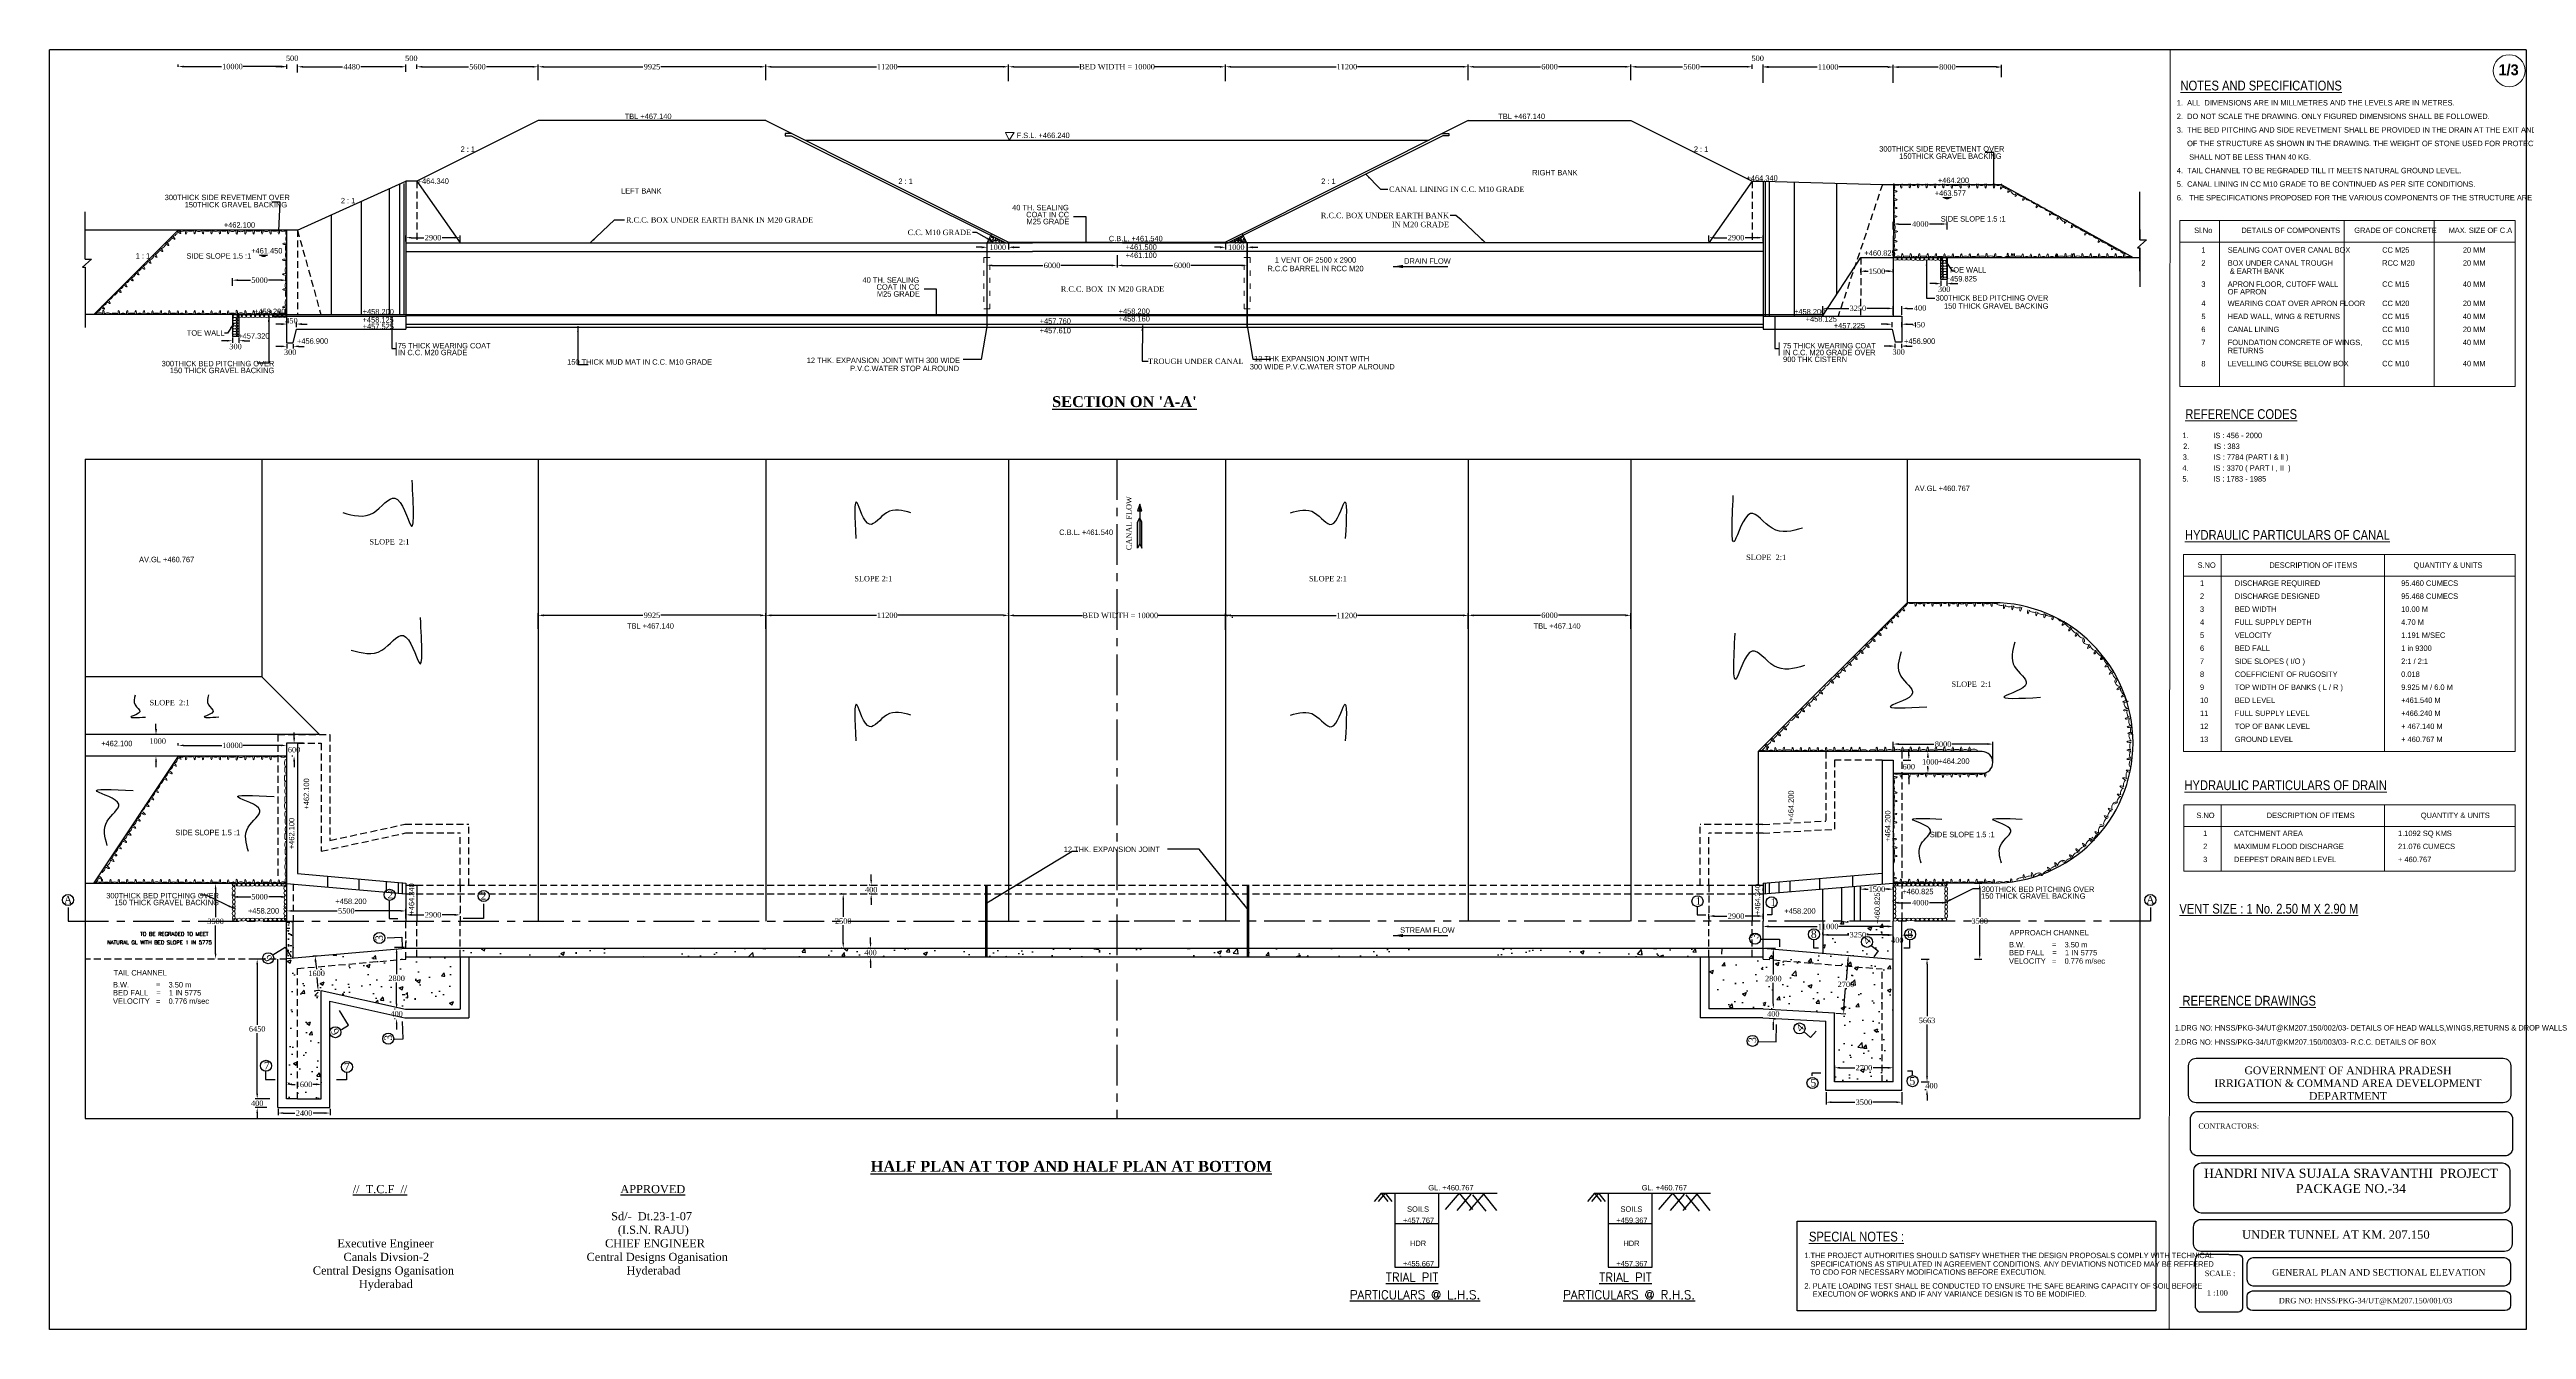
# Model space of a CAD drawing. Header units: millimetres. Extents: x 80 to 6788, y 46 to 1358.
# Drawn here: x 5294 to 6436, y 768 to 1358 of the extents above; entities that cross this region are included whole.
import ezdxf
from ezdxf.enums import TextEntityAlignment as Align

# ---------------------------------------------------------------- set-up
doc = ezdxf.new("R2010")
doc.units = ezdxf.units.MM
for name, pattern in [('ACAD_ISO03W100', [30, 12, -18]), ('CENTER', [2, 1.25, -0.25, 0.25, -0.25]), ('DASHED', [19.05, 12.7, -6.35])]:
    doc.linetypes.add(name, pattern=pattern)
for name, color, linetype in [('Caption', 242, 'Continuous'), ('MAIN', 7, 'Continuous'), ('SHEET', 3, 'Continuous'), ('STEEL', 5, 'Continuous'), ('TEXT_GENERAL', 4, 'Continuous')]:
    doc.layers.add(name, color=color, linetype=linetype)
doc.styles.add('ARIAL NARROW', font='ARIALN.TTF')
doc.styles.add('CITYBLUEPR', font='cityb___.ttf')
doc.styles.add('ROMANT', font='romant')
doc.styles.add('rs', font='romans.shx', dxfattribs={"height": 1.75})
doc.styles.get("Standard").update_dxf_attribs({"font": 'times.ttf', "height": 2.5})
doc.styles.add('TNR_2.5', font='times.ttf', dxfattribs={"height": 2.5})
doc.dimstyles.get("Standard").update_dxf_attribs({"dimtxt": 0.18, "dimasz": 0.18, "dimexe": 0.18, "dimexo": 0.0625, "dimgap": 0.09, "dimtad": 0, "dimtih": 1, "dimtoh": 1, "dimdec": 4, "dimzin": 0, "dimdsep": 46, "dimtxsty": 'Standard', "dimcen": 0.09, "dimadec": 0, "dimazin": 0, "dimtfac": 1, "dimtdec": 4, "dimtofl": 0, "dimtmove": 0, "dimatfit": 3, "dimfxl": 1, "dimtolj": 1, "dimtzin": 0, "dimarcsym": 0})
doc.dimstyles.new('STANDARD$7', dxfattribs={"dimtxt": 2, "dimasz": 2, "dimexe": 1.25, "dimexo": 0.625, "dimtad": 1, "dimdec": 0, "dimlfac": 0.5, "dimdsep": 46, "dimtxsty": 'Standard', "dimcen": 2.5, "dimadec": 0, "dimazin": 0, "dimtfac": 1, "dimtdec": 0, "dimtmove": 0, "dimatfit": 3, "dimfxl": 1, "dimtolj": 1, "dimtzin": 0, "dimarcsym": 0})
doc.dimstyles.new('STYLE_ESH', dxfattribs={"dimtxt": 2.5, "dimasz": 2.5, "dimexe": 1, "dimexo": 0.625, "dimtad": 0, "dimtih": 1, "dimtoh": 1, "dimdec": 0, "dimlfac": 100, "dimzin": 9, "dimdsep": 46, "dimtxsty": 'TNR_2.5', "dimcen": 2.5, "dimadec": 0, "dimazin": 2, "dimtfac": 1, "dimtdec": 0, "dimtofl": 0, "dimtmove": 2, "dimatfit": 3, "dimfxl": 1, "dimarcsym": 0})
pattern_1 = [(50, (-16.972, 25.443), (18.218467, -1.59391), [1.905, -20.955]), (355, (-16.972, 25.443), (-3.52428, 19.105664), [1.524, -16.764]), (100.451, (-15.453, 25.31), (14.69425, 17.51167), [1.619, -17.809]), (46.1842, (-16.972, 30.523), (27.1079, -4.20423), [2.8575, -31.4325]), (96.6356, (-14.713, 30.173), (23.74042, 24.74256), [2.4285, -26.7135]), (351.184, (-16.972, 30.523), (23.74046, 24.74251), [2.286, -25.146]), (21, (-14.432, 29.253), (15.161488, -10.226552), [1.905, -20.955]), (326, (-14.432, 29.253), (6.1802, 18.418797), [1.524, -16.764]), (71.4514, (-13.168, 28.401), (21.34165, 8.192286), [1.619, -17.809]), (37.5, (-16.9716, 25.4434), (0.30886, 8.455504), [0, -16.5608, 0, -17.018, 0, -16.8275]), (7.5, (-16.972, 25.443), (6.681966, 10.018057), [0, -9.7028, 0, -16.1798, 0, -6.4135]), (327.5, (-22.636, 25.4434), (13.5590595, -0.5728744), [0, -6.35, 0, -19.812, 0, -26.289]), (317.5, (-25.176, 25.443), (14.812918, 2.54265), [0, -8.255, 0, -13.1572, 0, -18.669])]
pattern_2 = [(50, (0, 0), (18.218467, -1.59391), [1.905, -20.955]), (355, (0, 0), (-3.52428, 19.105664), [1.524, -16.764]), (100.451, (1.518, -0.133), (14.69425, 17.51167), [1.619, -17.809]), (46.1842, (0, 5.08), (27.1079, -4.20423), [2.8575, -31.4325]), (96.6356, (2.26, 4.73), (23.74042, 24.74256), [2.4285, -26.7135]), (351.184, (0, 5.08), (23.74046, 24.74251), [2.286, -25.146]), (21, (2.54, 3.81), (15.161488, -10.226552), [1.905, -20.955]), (326, (2.54, 3.81), (6.1802, 18.418797), [1.524, -16.764]), (71.4514, (3.803, 2.958), (21.34165, 8.192286), [1.619, -17.809]), (37.5, (0, 0), (0.30886, 8.455504), [0, -16.5608, 0, -17.018, 0, -16.8275]), (7.5, (0, 0), (6.681966, 10.018057), [0, -9.7028, 0, -16.1798, 0, -6.4135]), (327.5, (-5.664, 0), (13.5590595, -0.5728744), [0, -6.35, 0, -19.812, 0, -26.289]), (317.5, (-8.204, 0), (14.812918, 2.54265), [0, -8.255, 0, -13.1572, 0, -18.669])]

# ---------------------------------------------------------------- blocks, each defined once
blk = doc.blocks.new('*D95')
at = {"color": 0, "lineweight": -2, "transparency": 16777216}
for p, q in [((5455.6, 1350), (5453.1, 1350)), ((5458.1, 1349), (5458.1, 1351)), ((5463.1, 1349), (5463.1, 1351)), ((5465.6, 1350), (5468.1, 1350))]:
    blk.add_line(p, q, dxfattribs=at)
at = {"color": 0, "transparency": 16777216}
for points in [[(5455.6, 1350.4), (5455.6, 1349.6), (5458.1, 1350)], [(5465.6, 1350.4), (5465.6, 1349.6), (5463.1, 1350)]]:
    blk.add_solid(points, dxfattribs=at)
at = {"layer": 'Defpoints', "color": 0, "transparency": 16777216}
for p in [(5458.1, 1348.4), (5463.1, 1350), (5463.1, 1348.4)]:
    blk.add_point(p, dxfattribs=at)
at = {"color": 0, "transparency": 16777216, "insert": (5460.6, 1353.9), "char_height": 2.5, "attachment_point": 5, "style": 'TNR_2.5'}
blk.add_mtext('500', dxfattribs=at)
blk = doc.blocks.new('*D96')
at = {"color": 0, "lineweight": -2, "transparency": 16777216}
for p, q in [((5463.1, 1349), (5463.1, 1351)), ((5465.6, 1350), (5486.9, 1350)), ((5516.6, 1350), (5495.2, 1350)), ((5519.1, 1343.8), (5519.1, 1351))]:
    blk.add_line(p, q, dxfattribs=at)
at = {"color": 0, "transparency": 16777216}
for points in [[(5465.6, 1350.4), (5465.6, 1349.6), (5463.1, 1350)], [(5516.6, 1350.4), (5516.6, 1349.6), (5519.1, 1350)]]:
    blk.add_solid(points, dxfattribs=at)
at = {"layer": 'Defpoints', "color": 0, "transparency": 16777216}
for p in [(5463.1, 1348.4), (5519.1, 1350), (5519.1, 1343.2)]:
    blk.add_point(p, dxfattribs=at)
at = {"color": 0, "transparency": 16777216, "insert": (5491.1, 1350), "char_height": 2.5, "attachment_point": 5, "style": 'TNR_2.5'}
blk.add_mtext('5600', dxfattribs=at)
blk = doc.blocks.new('*D97')
at = {"color": 0, "lineweight": -2, "transparency": 16777216}
for p, q in [((5519.1, 1343.8), (5519.1, 1351)), ((5521.6, 1350), (5567.4, 1350)), ((5621.6, 1350), (5575.7, 1350)), ((5624.1, 1343.8), (5624.1, 1351))]:
    blk.add_line(p, q, dxfattribs=at)
at = {"color": 0, "transparency": 16777216}
for points in [[(5521.6, 1350.4), (5521.6, 1349.6), (5519.1, 1350)], [(5621.6, 1350.4), (5621.6, 1349.6), (5624.1, 1350)]]:
    blk.add_solid(points, dxfattribs=at)
at = {"layer": 'Defpoints', "color": 0, "transparency": 16777216}
for p in [(5624.1, 1350), (5519.1, 1343.2), (5624.1, 1343.2)]:
    blk.add_point(p, dxfattribs=at)
at = {"color": 0, "transparency": 16777216, "insert": (5571.6, 1350), "char_height": 2.5, "attachment_point": 5, "style": 'TNR_2.5'}
blk.add_mtext('9925', dxfattribs=at)
blk = doc.blocks.new('*D98')
at = {"color": 0, "lineweight": -2, "transparency": 16777216}
for p, q in [((5624.1, 1343.8), (5624.1, 1351)), ((5626.6, 1350), (5675.1, 1350)), ((5733.6, 1350), (5685, 1350)), ((5736.1, 1343.3), (5736.1, 1351))]:
    blk.add_line(p, q, dxfattribs=at)
at = {"color": 0, "transparency": 16777216}
for points in [[(5626.6, 1350.4), (5626.6, 1349.6), (5624.1, 1350)], [(5733.6, 1350.4), (5733.6, 1349.6), (5736.1, 1350)]]:
    blk.add_solid(points, dxfattribs=at)
at = {"layer": 'Defpoints', "color": 0, "transparency": 16777216}
for p in [(5736.1, 1350), (5624.1, 1343.2), (5736.1, 1342.7)]:
    blk.add_point(p, dxfattribs=at)
at = {"color": 0, "transparency": 16777216, "insert": (5680.1, 1350), "char_height": 2.5, "attachment_point": 5, "style": 'TNR_2.5'}
blk.add_mtext('11200', dxfattribs=at)
blk = doc.blocks.new('*D99')
at = {"layer": 'Defpoints', "color": 0, "transparency": 16777216}
for p in [(6023.1, 1350), (5948.1, 1343.2), (6023.1, 1343.2)]:
    blk.add_point(p, dxfattribs=at)
at = {"layer": 'TEXT_GENERAL', "color": 0, "lineweight": -2, "transparency": 16777216}
for p, q in [((5948.1, 1343.8), (5948.1, 1351)), ((5950.6, 1350), (5981.4, 1350)), ((6020.6, 1350), (5989.7, 1350)), ((6023.1, 1343.8), (6023.1, 1351))]:
    blk.add_line(p, q, dxfattribs=at)
at = {"layer": 'TEXT_GENERAL', "color": 0, "transparency": 16777216}
for points in [[(5950.6, 1350.4), (5950.6, 1349.6), (5948.1, 1350)], [(6020.6, 1350.4), (6020.6, 1349.6), (6023.1, 1350)]]:
    blk.add_solid(points, dxfattribs=at)
at = {"layer": 'TEXT_GENERAL', "color": 0, "lineweight": 5, "transparency": 16777216, "insert": (5985.6, 1350), "char_height": 2.5, "attachment_point": 5, "style": 'TNR_2.5'}
blk.add_mtext('6000', dxfattribs=at)
blk = doc.blocks.new('*D100')
at = {"color": 0, "lineweight": -2, "transparency": 16777216}
for p, q in [((5836.1, 1343.3), (5836.1, 1351)), ((5838.6, 1350), (5887.1, 1350)), ((5945.6, 1350), (5897, 1350)), ((5948.1, 1343.8), (5948.1, 1351))]:
    blk.add_line(p, q, dxfattribs=at)
at = {"color": 0, "transparency": 16777216}
for points in [[(5838.6, 1350.4), (5838.6, 1349.6), (5836.1, 1350)], [(5945.6, 1350.4), (5945.6, 1349.6), (5948.1, 1350)]]:
    blk.add_solid(points, dxfattribs=at)
at = {"layer": 'Defpoints', "color": 0, "transparency": 16777216}
for p in [(5836.1, 1350), (5836.1, 1342.7), (5948.1, 1343.2)]:
    blk.add_point(p, dxfattribs=at)
at = {"color": 0, "transparency": 16777216, "insert": (5892.1, 1350), "char_height": 2.5, "attachment_point": 5, "style": 'TNR_2.5'}
blk.add_mtext('11200', dxfattribs=at)
blk = doc.blocks.new('*D101')
at = {"color": 0, "lineweight": -2, "transparency": 16777216}
for p, q in [((5736.1, 1350.6), (5736.1, 1351)), ((5738.6, 1350), (5768.7, 1350)), ((5833.6, 1350), (5803.5, 1350)), ((5836.1, 1350.7), (5836.1, 1351))]:
    blk.add_line(p, q, dxfattribs=at)
at = {"color": 0, "transparency": 16777216}
for points in [[(5738.6, 1350.4), (5738.6, 1349.6), (5736.1, 1350)], [(5833.6, 1350.4), (5833.6, 1349.6), (5836.1, 1350)]]:
    blk.add_solid(points, dxfattribs=at)
at = {"layer": 'Defpoints', "color": 0, "transparency": 16777216}
for p in [(5736.1, 1349.9), (5836.1, 1350), (5836.1, 1350)]:
    blk.add_point(p, dxfattribs=at)
at = {"color": 0, "transparency": 16777216, "insert": (5786.1, 1350), "char_height": 2.5, "attachment_point": 5, "style": 'TNR_2.5'}
blk.add_mtext('BED WIDTH = 10000', dxfattribs=at)
blk = doc.blocks.new('*D119')
at = {"color": 0, "lineweight": -2, "transparency": 16777216}
for p, q in [((5353.1, 1350), (5353.1, 1351.1)), ((5355.6, 1350.1), (5373.1, 1350.1)), ((5400.6, 1350.1), (5383, 1350.1)), ((5403.1, 1350), (5403.1, 1351.1))]:
    blk.add_line(p, q, dxfattribs=at)
at = {"color": 0, "transparency": 16777216}
for points in [[(5355.6, 1350.5), (5355.6, 1349.7), (5353.1, 1350.1)], [(5400.6, 1350.5), (5400.6, 1349.7), (5403.1, 1350.1)]]:
    blk.add_solid(points, dxfattribs=at)
at = {"layer": 'Defpoints', "color": 0, "transparency": 16777216}
for p in [(5353.1, 1350.1), (5353.1, 1349.4), (5403.1, 1349.4)]:
    blk.add_point(p, dxfattribs=at)
at = {"color": 0, "transparency": 16777216, "insert": (5378.1, 1350.1), "char_height": 2.5, "attachment_point": 5, "style": 'TNR_2.5'}
blk.add_mtext('10000', dxfattribs=at)
blk = doc.blocks.new('*D120')
at = {"color": 0, "lineweight": -2, "transparency": 16777216}
for p, q in [((5400.6, 1221.1), (5398.1, 1221.1)), ((5403.1, 1222.1), (5403.1, 1220.1)), ((5406.1, 1222.1), (5406.1, 1220.1)), ((5408.6, 1221.1), (5411.1, 1221.1))]:
    blk.add_line(p, q, dxfattribs=at)
at = {"color": 0, "transparency": 16777216}
for points in [[(5400.6, 1221.5), (5400.6, 1220.7), (5403.1, 1221.1)], [(5408.6, 1221.5), (5408.6, 1220.7), (5406.1, 1221.1)]]:
    blk.add_solid(points, dxfattribs=at)
at = {"layer": 'Defpoints', "color": 0, "transparency": 16777216}
for p in [(5403.1, 1222.7), (5406.1, 1222.7), (5406.1, 1221.1)]:
    blk.add_point(p, dxfattribs=at)
at = {"color": 0, "transparency": 16777216, "insert": (5404.7, 1218.4), "char_height": 2.5, "attachment_point": 5, "style": 'TNR_2.5'}
blk.add_mtext('300', dxfattribs=at)
blk = doc.blocks.new('*D121')
at = {"color": 0, "lineweight": -2, "transparency": 16777216}
for p, q in [((5400.6, 1231.4), (5398.1, 1231.4)), ((5403.1, 1229.9), (5403.1, 1232.4)), ((5407.6, 1229.9), (5407.6, 1232.4)), ((5410.1, 1231.4), (5412.6, 1231.4))]:
    blk.add_line(p, q, dxfattribs=at)
at = {"color": 0, "transparency": 16777216}
for points in [[(5400.6, 1231.8), (5400.6, 1230.9), (5403.1, 1231.4)], [(5410.1, 1231.8), (5410.1, 1230.9), (5407.6, 1231.4)]]:
    blk.add_solid(points, dxfattribs=at)
at = {"layer": 'Defpoints', "color": 0, "transparency": 16777216}
for p in [(5403.1, 1231.4), (5403.1, 1229.3), (5407.6, 1229.3)]:
    blk.add_point(p, dxfattribs=at)
at = {"color": 0, "transparency": 16777216, "insert": (5405.3, 1232.9), "char_height": 2.5, "attachment_point": 5, "style": 'TNR_2.5'}
blk.add_mtext('450', dxfattribs=at)
blk = doc.blocks.new('*D122')
at = {"color": 0, "lineweight": -2, "transparency": 16777216}
for p, q in [((5375.6, 1223.7), (5373.1, 1223.7)), ((5378.1, 1225.1), (5378.1, 1222.7)), ((5381.1, 1225.1), (5381.1, 1222.7)), ((5383.6, 1223.7), (5386.1, 1223.7))]:
    blk.add_line(p, q, dxfattribs=at)
at = {"color": 0, "transparency": 16777216}
for points in [[(5375.6, 1224.1), (5375.6, 1223.3), (5378.1, 1223.7)], [(5383.6, 1224.1), (5383.6, 1223.3), (5381.1, 1223.7)]]:
    blk.add_solid(points, dxfattribs=at)
at = {"layer": 'Defpoints', "color": 0, "transparency": 16777216}
for p in [(5378.1, 1225.7), (5381.1, 1225.7), (5381.1, 1223.7)]:
    blk.add_point(p, dxfattribs=at)
at = {"color": 0, "transparency": 16777216, "insert": (5379.5, 1221), "char_height": 2.5, "attachment_point": 5, "style": 'TNR_2.5'}
blk.add_mtext('300', dxfattribs=at)
blk = doc.blocks.new('*D123')
at = {"color": 0, "lineweight": -2, "transparency": 16777216}
for p, q in [((5378.1, 1249), (5378.1, 1252.6)), ((5380.6, 1251.6), (5386.4, 1251.6)), ((5400.6, 1251.6), (5394.7, 1251.6)), ((5403.1, 1249), (5403.1, 1252.6))]:
    blk.add_line(p, q, dxfattribs=at)
at = {"color": 0, "transparency": 16777216}
for points in [[(5380.6, 1252), (5380.6, 1251.2), (5378.1, 1251.6)], [(5400.6, 1252), (5400.6, 1251.2), (5403.1, 1251.6)]]:
    blk.add_solid(points, dxfattribs=at)
at = {"layer": 'Defpoints', "color": 0, "transparency": 16777216}
for p in [(5378.1, 1248.4), (5403.1, 1251.6), (5403.1, 1248.4)]:
    blk.add_point(p, dxfattribs=at)
at = {"color": 0, "transparency": 16777216, "insert": (5390.6, 1251.6), "char_height": 2.5, "attachment_point": 5, "style": 'TNR_2.5'}
blk.add_mtext('5000', dxfattribs=at)
blk = doc.blocks.new('*D124')
at = {"color": 0, "lineweight": -2, "transparency": 16777216}
for p, q in [((6076.6, 1350), (6074.1, 1350)), ((6079.1, 1349), (6079.1, 1351)), ((6084.1, 1349), (6084.1, 1351)), ((6086.6, 1350), (6089.1, 1350))]:
    blk.add_line(p, q, dxfattribs=at)
at = {"color": 0, "transparency": 16777216}
for points in [[(6076.6, 1350.4), (6076.6, 1349.6), (6079.1, 1350)], [(6086.6, 1350.4), (6086.6, 1349.6), (6084.1, 1350)]]:
    blk.add_solid(points, dxfattribs=at)
at = {"layer": 'Defpoints', "color": 0, "transparency": 16777216}
for p in [(6079.1, 1350), (6079.1, 1348.4), (6084.1, 1348.4)]:
    blk.add_point(p, dxfattribs=at)
at = {"color": 0, "transparency": 16777216, "insert": (6081.6, 1353.9), "char_height": 2.5, "attachment_point": 5, "style": 'TNR_2.5'}
blk.add_mtext('500', dxfattribs=at)
blk = doc.blocks.new('*D125')
at = {"color": 0, "lineweight": -2, "transparency": 16777216}
for p, q in [((6023.1, 1343.8), (6023.1, 1351)), ((6025.6, 1350), (6046.9, 1350)), ((6076.6, 1350), (6055.2, 1350)), ((6079.1, 1349), (6079.1, 1351))]:
    blk.add_line(p, q, dxfattribs=at)
at = {"color": 0, "transparency": 16777216}
for points in [[(6025.6, 1350.4), (6025.6, 1349.6), (6023.1, 1350)], [(6076.6, 1350.4), (6076.6, 1349.6), (6079.1, 1350)]]:
    blk.add_solid(points, dxfattribs=at)
at = {"layer": 'Defpoints', "color": 0, "transparency": 16777216}
for p in [(6023.1, 1350), (6079.1, 1348.4), (6023.1, 1343.2)]:
    blk.add_point(p, dxfattribs=at)
at = {"color": 0, "transparency": 16777216, "insert": (6051.1, 1350), "char_height": 2.5, "attachment_point": 5, "style": 'TNR_2.5'}
blk.add_mtext('5600', dxfattribs=at)
blk = doc.blocks.new('*D126')
at = {"color": 0, "lineweight": -2, "transparency": 16777216}
for p, q in [((6141.6, 1238.6), (6139.1, 1238.6)), ((6144.1, 1235.7), (6144.1, 1239.6)), ((6148.1, 1235.7), (6148.1, 1239.6)), ((6150.6, 1238.6), (6153.1, 1238.6))]:
    blk.add_line(p, q, dxfattribs=at)
at = {"color": 0, "transparency": 16777216}
for points in [[(6141.6, 1239), (6141.6, 1238.2), (6144.1, 1238.6)], [(6150.6, 1239), (6150.6, 1238.2), (6148.1, 1238.6)]]:
    blk.add_solid(points, dxfattribs=at)
at = {"layer": 'Defpoints', "color": 0, "transparency": 16777216}
for p in [(6144.1, 1235), (6148.1, 1238.6), (6148.1, 1235)]:
    blk.add_point(p, dxfattribs=at)
at = {"color": 0, "transparency": 16777216, "insert": (6156.5, 1238.8), "char_height": 2.5, "attachment_point": 5, "style": 'TNR_2.5'}
blk.add_mtext('400', dxfattribs=at)
blk = doc.blocks.new('*D127')
at = {"color": 0, "lineweight": -2, "transparency": 16777216}
for p, q in [((6084.1, 1342.6), (6084.1, 1350.9)), ((6086.6, 1349.9), (6109.1, 1349.9)), ((6141.6, 1349.9), (6119, 1349.9)), ((6144.1, 1342.6), (6144.1, 1350.9))]:
    blk.add_line(p, q, dxfattribs=at)
at = {"color": 0, "transparency": 16777216}
for points in [[(6086.6, 1350.3), (6086.6, 1349.4), (6084.1, 1349.9)], [(6141.6, 1350.3), (6141.6, 1349.4), (6144.1, 1349.9)]]:
    blk.add_solid(points, dxfattribs=at)
at = {"layer": 'Defpoints', "color": 0, "transparency": 16777216}
for p in [(6144.1, 1349.9), (6084.1, 1342), (6144.1, 1342)]:
    blk.add_point(p, dxfattribs=at)
at = {"color": 0, "transparency": 16777216, "insert": (6114.1, 1349.9), "char_height": 2.5, "attachment_point": 5, "style": 'TNR_2.5'}
blk.add_mtext('11000', dxfattribs=at)
blk = doc.blocks.new('*D128')
at = {"color": 0, "lineweight": -2, "transparency": 16777216}
for p, q in [((6144.1, 1342.6), (6144.1, 1350.9)), ((6146.6, 1349.9), (6164.9, 1349.9)), ((6191.6, 1349.9), (6173.2, 1349.9)), ((6194.1, 1345.2), (6194.1, 1350.9))]:
    blk.add_line(p, q, dxfattribs=at)
at = {"color": 0, "transparency": 16777216}
for points in [[(6146.6, 1350.3), (6146.6, 1349.4), (6144.1, 1349.9)], [(6191.6, 1350.3), (6191.6, 1349.4), (6194.1, 1349.9)]]:
    blk.add_solid(points, dxfattribs=at)
at = {"layer": 'Defpoints', "color": 0, "transparency": 16777216}
for p in [(6194.1, 1349.9), (6144.1, 1342), (6194.1, 1344.6)]:
    blk.add_point(p, dxfattribs=at)
at = {"color": 0, "transparency": 16777216, "insert": (6169.1, 1349.9), "char_height": 2.5, "attachment_point": 5, "style": 'TNR_2.5'}
blk.add_mtext('8000', dxfattribs=at)
blk = doc.blocks.new('*D129')
at = {"color": 0, "lineweight": -2, "transparency": 16777216}
for p, q in [((5726.1, 1268.2), (5726.1, 1265.8)), ((5736.1, 1268.6), (5736.1, 1265.8)), ((5723.6, 1266.8), (5721.1, 1266.8)), ((5738.6, 1266.8), (5741.1, 1266.8))]:
    blk.add_line(p, q, dxfattribs=at)
at = {"color": 0, "transparency": 16777216}
for points in [[(5723.6, 1267.2), (5723.6, 1266.3), (5726.1, 1266.8)], [(5738.6, 1267.2), (5738.6, 1266.3), (5736.1, 1266.8)]]:
    blk.add_solid(points, dxfattribs=at)
at = {"layer": 'Defpoints', "color": 0, "transparency": 16777216}
for p in [(5726.1, 1268.8), (5736.1, 1269.2), (5726.1, 1266.8)]:
    blk.add_point(p, dxfattribs=at)
at = {"color": 0, "transparency": 16777216, "insert": (5731.1, 1266.8), "char_height": 2.5, "attachment_point": 5, "style": 'TNR_2.5'}
blk.add_mtext('1000', dxfattribs=at)
blk = doc.blocks.new('*D130')
at = {"color": 0, "lineweight": -2, "transparency": 16777216}
for p, q in [((5836.1, 1268.6), (5836.1, 1265.8)), ((5846.1, 1268.6), (5846.1, 1265.8)), ((5833.6, 1266.8), (5831.1, 1266.8)), ((5848.6, 1266.8), (5851.1, 1266.8))]:
    blk.add_line(p, q, dxfattribs=at)
at = {"color": 0, "transparency": 16777216}
for points in [[(5833.6, 1267.2), (5833.6, 1266.3), (5836.1, 1266.8)], [(5848.6, 1267.2), (5848.6, 1266.3), (5846.1, 1266.8)]]:
    blk.add_solid(points, dxfattribs=at)
at = {"layer": 'Defpoints', "color": 0, "transparency": 16777216}
for p in [(5836.1, 1269.2), (5846.1, 1269.2), (5846.1, 1266.8)]:
    blk.add_point(p, dxfattribs=at)
at = {"color": 0, "transparency": 16777216, "insert": (5841.1, 1266.8), "char_height": 2.5, "attachment_point": 5, "style": 'TNR_2.5'}
blk.add_mtext('1000', dxfattribs=at)
blk = doc.blocks.new('*D131')
at = {"color": 0, "lineweight": -2, "transparency": 16777216}
for p, q in [((6144.1, 1274.9), (6144.1, 1278.5)), ((6146.6, 1277.5), (6152.3, 1277.5)), ((6166.5, 1277.5), (6160.8, 1277.5)), ((6169, 1274.9), (6169, 1278.5))]:
    blk.add_line(p, q, dxfattribs=at)
at = {"color": 0, "transparency": 16777216}
for points in [[(6146.6, 1277.9), (6146.6, 1277.1), (6144.1, 1277.5)], [(6166.5, 1277.9), (6166.5, 1277.1), (6169, 1277.5)]]:
    blk.add_solid(points, dxfattribs=at)
at = {"layer": 'Defpoints', "color": 0, "transparency": 16777216}
for p in [(6144.1, 1277.5), (6144.1, 1274.3), (6169, 1274.3)]:
    blk.add_point(p, dxfattribs=at)
at = {"color": 0, "transparency": 16777216, "insert": (6156.6, 1277.5), "char_height": 2.5, "attachment_point": 5, "style": 'TNR_2.5'}
blk.add_mtext('4000', dxfattribs=at)
blk = doc.blocks.new('*D132')
at = {"color": 0, "lineweight": -2, "transparency": 16777216}
for p, q in [((6163.5, 1250), (6161, 1250)), ((6166, 1251.4), (6166, 1249)), ((6168.9, 1251.4), (6168.9, 1249)), ((6171.4, 1250), (6173.9, 1250))]:
    blk.add_line(p, q, dxfattribs=at)
at = {"color": 0, "transparency": 16777216}
for points in [[(6163.5, 1250.5), (6163.5, 1249.6), (6166, 1250)], [(6171.4, 1250.5), (6171.4, 1249.6), (6168.9, 1250)]]:
    blk.add_solid(points, dxfattribs=at)
at = {"layer": 'Defpoints', "color": 0, "transparency": 16777216}
for p in [(6166, 1252.1), (6166, 1250), (6168.9, 1252.1)]:
    blk.add_point(p, dxfattribs=at)
at = {"color": 0, "transparency": 16777216, "insert": (6167.6, 1247.4), "char_height": 2.5, "attachment_point": 5, "style": 'TNR_2.5'}
blk.add_mtext('300', dxfattribs=at)
blk = doc.blocks.new('*D133')
at = {"color": 0, "lineweight": -2, "transparency": 16777216}
for p, q in [((5519.1, 1090.8), (5519.1, 1098.1)), ((5521.6, 1097.1), (5567.4, 1097.1)), ((5621.6, 1097.1), (5575.7, 1097.1)), ((5624.1, 1090.8), (5624.1, 1098.1))]:
    blk.add_line(p, q, dxfattribs=at)
at = {"color": 0, "transparency": 16777216}
for points in [[(5521.6, 1097.5), (5521.6, 1096.6), (5519.1, 1097.1)], [(5621.6, 1097.5), (5621.6, 1096.6), (5624.1, 1097.1)]]:
    blk.add_solid(points, dxfattribs=at)
at = {"layer": 'Defpoints', "color": 0, "transparency": 16777216}
for p in [(5624.1, 1097.1), (5519.1, 1090.2), (5624.1, 1090.2)]:
    blk.add_point(p, dxfattribs=at)
at = {"color": 0, "transparency": 16777216, "insert": (5571.6, 1097.1), "char_height": 2.5, "attachment_point": 5, "style": 'TNR_2.5'}
blk.add_mtext('9925', dxfattribs=at)
blk = doc.blocks.new('*D134')
at = {"color": 0, "lineweight": -2, "transparency": 16777216}
for p, q in [((5458.1, 1269.4), (5458.1, 1272.2)), ((5460.6, 1271.2), (5466.4, 1271.2)), ((5480.6, 1271.2), (5474.8, 1271.2)), ((5483.1, 1269.4), (5483.1, 1272.2))]:
    blk.add_line(p, q, dxfattribs=at)
at = {"color": 0, "transparency": 16777216}
for points in [[(5460.6, 1271.6), (5460.6, 1270.8), (5458.1, 1271.2)], [(5480.6, 1271.6), (5480.6, 1270.8), (5483.1, 1271.2)]]:
    blk.add_solid(points, dxfattribs=at)
at = {"layer": 'Defpoints', "color": 0, "transparency": 16777216}
for p in [(5458.1, 1268.8), (5483.1, 1271.2), (5483.1, 1268.8)]:
    blk.add_point(p, dxfattribs=at)
at = {"color": 0, "transparency": 16777216, "insert": (5470.6, 1271.2), "char_height": 2.5, "attachment_point": 5, "style": 'TNR_2.5'}
blk.add_mtext('2900', dxfattribs=at)
blk = doc.blocks.new('*D135')
at = {"color": 0, "lineweight": -2, "transparency": 16777216}
for p, q in [((6059.1, 1269.4), (6059.1, 1272.2)), ((6061.6, 1271.2), (6067.4, 1271.2)), ((6081.6, 1271.2), (6075.8, 1271.2)), ((6084.1, 1269.4), (6084.1, 1272.2))]:
    blk.add_line(p, q, dxfattribs=at)
at = {"color": 0, "transparency": 16777216}
for points in [[(6061.6, 1271.6), (6061.6, 1270.8), (6059.1, 1271.2)], [(6081.6, 1271.6), (6081.6, 1270.8), (6084.1, 1271.2)]]:
    blk.add_solid(points, dxfattribs=at)
at = {"layer": 'Defpoints', "color": 0, "transparency": 16777216}
for p in [(6059.1, 1271.2), (6059.1, 1268.8), (6084.1, 1268.8)]:
    blk.add_point(p, dxfattribs=at)
at = {"color": 0, "transparency": 16777216, "insert": (6071.6, 1271.2), "char_height": 2.5, "attachment_point": 5, "style": 'TNR_2.5'}
blk.add_mtext('2900', dxfattribs=at)
blk = doc.blocks.new('*D137')
at = {"color": 0, "lineweight": -2, "transparency": 16777216}
for p, q in [((6141.1, 1231.3), (6138.6, 1231.3)), ((6143.6, 1229.9), (6143.6, 1232.3)), ((6148.1, 1229.9), (6148.1, 1232.3)), ((6150.6, 1231.3), (6153.1, 1231.3))]:
    blk.add_line(p, q, dxfattribs=at)
at = {"color": 0, "transparency": 16777216}
for points in [[(6141.1, 1231.7), (6141.1, 1230.9), (6143.6, 1231.3)], [(6150.6, 1231.7), (6150.6, 1230.9), (6148.1, 1231.3)]]:
    blk.add_solid(points, dxfattribs=at)
at = {"layer": 'Defpoints', "color": 0, "transparency": 16777216}
for p in [(6143.6, 1231.3), (6143.6, 1229.3), (6148.1, 1229.3)]:
    blk.add_point(p, dxfattribs=at)
at = {"color": 0, "transparency": 16777216, "insert": (6155.9, 1231.1), "char_height": 2.5, "attachment_point": 5, "style": 'TNR_2.5'}
blk.add_mtext('450', dxfattribs=at)
blk = doc.blocks.new('*D136')
at = {"color": 0, "lineweight": -2, "transparency": 16777216}
for p, q in [((6142.4, 1221.2), (6139.9, 1221.2)), ((6144.9, 1222.2), (6144.9, 1220.2)), ((6147.9, 1222.2), (6147.9, 1220.2)), ((6150.4, 1221.2), (6152.9, 1221.2))]:
    blk.add_line(p, q, dxfattribs=at)
at = {"color": 0, "transparency": 16777216}
for points in [[(6142.4, 1221.7), (6142.4, 1220.8), (6144.9, 1221.2)], [(6150.4, 1221.7), (6150.4, 1220.8), (6147.9, 1221.2)]]:
    blk.add_solid(points, dxfattribs=at)
at = {"layer": 'Defpoints', "color": 0, "transparency": 16777216}
for p in [(6144.9, 1222.8), (6147.9, 1222.8), (6147.9, 1221.2)]:
    blk.add_point(p, dxfattribs=at)
at = {"color": 0, "transparency": 16777216, "insert": (6146.6, 1218.5), "char_height": 2.5, "attachment_point": 5, "style": 'TNR_2.5'}
blk.add_mtext('300', dxfattribs=at)
blk = doc.blocks.new('*D140')
at = {"color": 0, "lineweight": -2, "transparency": 16777216}
for p, q in [((5948.1, 1090.8), (5948.1, 1098.1)), ((5950.6, 1097.1), (5981.4, 1097.1)), ((6020.6, 1097.1), (5989.7, 1097.1)), ((6023.1, 1090.8), (6023.1, 1098.1))]:
    blk.add_line(p, q, dxfattribs=at)
at = {"color": 0, "transparency": 16777216}
for points in [[(5950.6, 1097.5), (5950.6, 1096.6), (5948.1, 1097.1)], [(6020.6, 1097.5), (6020.6, 1096.6), (6023.1, 1097.1)]]:
    blk.add_solid(points, dxfattribs=at)
at = {"layer": 'Defpoints', "color": 0, "transparency": 16777216}
for p in [(5948.1, 1097.1), (5948.1, 1090.2), (6023.1, 1090.2)]:
    blk.add_point(p, dxfattribs=at)
at = {"color": 0, "transparency": 16777216, "insert": (5985.6, 1097.1), "char_height": 2.5, "attachment_point": 5, "style": 'TNR_2.5'}
blk.add_mtext('6000', dxfattribs=at)
blk = doc.blocks.new('*D141')
at = {"color": 0, "lineweight": -2, "transparency": 16777216}
for p, q in [((5624.1, 1097.7), (5624.1, 1098.1)), ((5626.6, 1097.1), (5675.1, 1097.1)), ((5733.6, 1097.1), (5685, 1097.1)), ((5736.1, 1097.7), (5736.1, 1098.1))]:
    blk.add_line(p, q, dxfattribs=at)
at = {"color": 0, "transparency": 16777216}
for points in [[(5626.6, 1097.5), (5626.6, 1096.6), (5624.1, 1097.1)], [(5733.6, 1097.5), (5733.6, 1096.6), (5736.1, 1097.1)]]:
    blk.add_solid(points, dxfattribs=at)
at = {"layer": 'Defpoints', "color": 0, "transparency": 16777216}
for p in [(5624.1, 1097.1), (5736.1, 1097.1), (5736.1, 1097.1)]:
    blk.add_point(p, dxfattribs=at)
at = {"color": 0, "transparency": 16777216, "insert": (5680.1, 1097.1), "char_height": 2.5, "attachment_point": 5, "style": 'TNR_2.5'}
blk.add_mtext('11200', dxfattribs=at)
blk = doc.blocks.new('*D143')
at = {"color": 0, "lineweight": -2, "transparency": 16777216}
for p, q in [((5736.1, 1097.7), (5736.1, 1098)), ((5738.6, 1097), (5770.2, 1097)), ((5836.7, 1097), (5805.1, 1097)), ((5839.2, 1096.4), (5839.2, 1096))]:
    blk.add_line(p, q, dxfattribs=at)
at = {"color": 0, "transparency": 16777216}
for points in [[(5738.6, 1097.5), (5738.6, 1096.6), (5736.1, 1097)], [(5836.7, 1097.5), (5836.7, 1096.6), (5839.2, 1097)]]:
    blk.add_solid(points, dxfattribs=at)
at = {"layer": 'Defpoints', "color": 0, "transparency": 16777216}
for p in [(5736.1, 1097), (5839.2, 1097), (5839.2, 1097)]:
    blk.add_point(p, dxfattribs=at)
at = {"color": 0, "transparency": 16777216, "insert": (5787.6, 1097), "char_height": 2.5, "attachment_point": 5, "style": 'TNR_2.5'}
blk.add_mtext('BED WIDTH = 10000', dxfattribs=at)
blk = doc.blocks.new('*D142')
at = {"color": 0, "lineweight": -2, "transparency": 16777216}
for p, q in [((5836.1, 1090.4), (5836.1, 1098)), ((5838.6, 1097), (5887.1, 1097)), ((5945.6, 1097), (5897, 1097)), ((5948.1, 1090.8), (5948.1, 1098))]:
    blk.add_line(p, q, dxfattribs=at)
at = {"color": 0, "transparency": 16777216}
for points in [[(5838.6, 1097.5), (5838.6, 1096.6), (5836.1, 1097)], [(5945.6, 1097.5), (5945.6, 1096.6), (5948.1, 1097)]]:
    blk.add_solid(points, dxfattribs=at)
at = {"layer": 'Defpoints', "color": 0, "transparency": 16777216}
for p in [(5836.1, 1097), (5836.1, 1089.7), (5948.1, 1090.2)]:
    blk.add_point(p, dxfattribs=at)
at = {"color": 0, "transparency": 16777216, "insert": (5892.1, 1097), "char_height": 2.5, "attachment_point": 5, "style": 'TNR_2.5'}
blk.add_mtext('11200', dxfattribs=at)
blk = doc.blocks.new('*D144')
at = {"color": 0, "lineweight": -2, "transparency": 16777216}
for p, q in [((6059.1, 957.2), (6059.1, 959.4)), ((6061.6, 958.4), (6067.4, 958.4)), ((6081.6, 958.4), (6075.8, 958.4)), ((6084.1, 957.2), (6084.1, 959.4))]:
    blk.add_line(p, q, dxfattribs=at)
at = {"color": 0, "transparency": 16777216}
for points in [[(6061.6, 958.9), (6061.6, 958), (6059.1, 958.4)], [(6081.6, 958.9), (6081.6, 958), (6084.1, 958.4)]]:
    blk.add_solid(points, dxfattribs=at)
at = {"layer": 'Defpoints', "color": 0, "transparency": 16777216}
for p in [(6059.1, 956.6), (6084.1, 958.4), (6084.1, 956.6)]:
    blk.add_point(p, dxfattribs=at)
at = {"color": 0, "transparency": 16777216, "insert": (6071.6, 958.4), "char_height": 2.5, "attachment_point": 5, "style": 'TNR_2.5'}
blk.add_mtext('2900', dxfattribs=at)
blk = doc.blocks.new('*D145')
at = {"color": 0, "lineweight": -2, "transparency": 16777216}
for p, q in [((6144.1, 965.2), (6144.1, 965.6)), ((6146.6, 964.6), (6152.3, 964.6)), ((6166.6, 964.6), (6160.8, 964.6)), ((6169.1, 965.2), (6169.1, 965.6))]:
    blk.add_line(p, q, dxfattribs=at)
at = {"color": 0, "transparency": 16777216}
for points in [[(6146.6, 965), (6146.6, 964.1), (6144.1, 964.6)], [(6166.6, 965), (6166.6, 964.1), (6169.1, 964.6)]]:
    blk.add_solid(points, dxfattribs=at)
at = {"layer": 'Defpoints', "color": 0, "transparency": 16777216}
for p in [(6144.1, 964.6), (6169.1, 964.6), (6169.1, 964.6)]:
    blk.add_point(p, dxfattribs=at)
at = {"color": 0, "transparency": 16777216, "insert": (6156.6, 964.6), "char_height": 2.5, "attachment_point": 5, "style": 'TNR_2.5'}
blk.add_mtext('4000', dxfattribs=at)
blk = doc.blocks.new('*D146')
at = {"color": 0, "lineweight": -2, "transparency": 16777216}
for p, q in [((5672, 972.6), (5671.7, 972.6)), ((5672.7, 975.1), (5672.7, 977.6)), ((5672, 968.6), (5671.7, 968.6)), ((5672.7, 966.1), (5672.7, 963.6))]:
    blk.add_line(p, q, dxfattribs=at)
at = {"color": 0, "transparency": 16777216}
for points in [[(5672.3, 975.1), (5673.1, 975.1), (5672.7, 972.6)], [(5672.3, 966.1), (5673.1, 966.1), (5672.7, 968.6)]]:
    blk.add_solid(points, dxfattribs=at)
at = {"layer": 'Defpoints', "color": 0, "transparency": 16777216}
for p in [(5672.7, 972.6), (5672.7, 968.6), (5672.7, 968.6)]:
    blk.add_point(p, dxfattribs=at)
at = {"color": 0, "transparency": 16777216, "insert": (5672.7, 970.6), "char_height": 2.5, "attachment_point": 5, "style": 'TNR_2.5'}
blk.add_mtext('400', dxfattribs=at)
blk = doc.blocks.new('*D147')
at = {"color": 0, "lineweight": -2, "transparency": 16777216}
for p, q in [((5659.2, 968.6), (5658.8, 968.6)), ((5659.8, 966.1), (5659.8, 958)), ((5659.8, 946.1), (5659.8, 954.2)), ((5659.2, 943.6), (5658.8, 943.6))]:
    blk.add_line(p, q, dxfattribs=at)
at = {"color": 0, "transparency": 16777216}
for points in [[(5659.4, 966.1), (5660.2, 966.1), (5659.8, 968.6)], [(5659.4, 946.1), (5660.2, 946.1), (5659.8, 943.6)]]:
    blk.add_solid(points, dxfattribs=at)
at = {"layer": 'Defpoints', "color": 0, "transparency": 16777216}
for p in [(5659.8, 968.6), (5659.8, 943.6), (5659.8, 943.6)]:
    blk.add_point(p, dxfattribs=at)
at = {"color": 0, "transparency": 16777216, "insert": (5659.8, 956.1), "char_height": 2.5, "attachment_point": 5, "style": 'TNR_2.5'}
blk.add_mtext('2500', dxfattribs=at)
blk = doc.blocks.new('*D148')
at = {"color": 0, "lineweight": -2, "transparency": 16777216}
for p, q in [((5672.4, 946.1), (5672.4, 948.6)), ((5671.8, 943.6), (5671.4, 943.6)), ((5671.8, 939.6), (5671.4, 939.6)), ((5672.4, 937.1), (5672.4, 934.6))]:
    blk.add_line(p, q, dxfattribs=at)
at = {"color": 0, "transparency": 16777216}
for points in [[(5672, 946.1), (5672.8, 946.1), (5672.4, 943.6)], [(5672, 937.1), (5672.8, 937.1), (5672.4, 939.6)]]:
    blk.add_solid(points, dxfattribs=at)
at = {"layer": 'Defpoints', "color": 0, "transparency": 16777216}
for p in [(5672.4, 943.6), (5672.4, 939.6), (5672.4, 939.6)]:
    blk.add_point(p, dxfattribs=at)
at = {"color": 0, "transparency": 16777216, "insert": (5672.4, 941.6), "char_height": 2.5, "attachment_point": 5, "style": 'TNR_2.5'}
blk.add_mtext('400', dxfattribs=at)
blk = doc.blocks.new('*D149')
at = {"color": 0, "lineweight": -2, "transparency": 16777216}
for p, q in [((6084.1, 954.3), (6084.1, 954.6)), ((6086.6, 953.6), (6109.1, 953.6)), ((6141.6, 953.6), (6119, 953.6)), ((6144.1, 954.3), (6144.1, 954.6))]:
    blk.add_line(p, q, dxfattribs=at)
at = {"color": 0, "transparency": 16777216}
for points in [[(6086.6, 954.1), (6086.6, 953.2), (6084.1, 953.6)], [(6141.6, 954.1), (6141.6, 953.2), (6144.1, 953.6)]]:
    blk.add_solid(points, dxfattribs=at)
at = {"layer": 'Defpoints', "color": 0, "transparency": 16777216}
for p in [(6084.1, 953.6), (6144.1, 953.6), (6144.1, 953.6)]:
    blk.add_point(p, dxfattribs=at)
at = {"color": 0, "transparency": 16777216, "insert": (6114.1, 953.6), "char_height": 2.5, "attachment_point": 5, "style": 'TNR_2.5'}
blk.add_mtext('11000', dxfattribs=at)
blk = doc.blocks.new('*D152')
at = {"color": 0, "lineweight": -2, "transparency": 16777216}
for p, q in [((6144.1, 1034.9), (6144.1, 1038.7)), ((6146.6, 1037.7), (6162.9, 1037.7)), ((6187.6, 1037.7), (6171.2, 1037.7)), ((6190.1, 1029.9), (6190.1, 1038.7))]:
    blk.add_line(p, q, dxfattribs=at)
at = {"color": 0, "transparency": 16777216}
for points in [[(6146.6, 1038.2), (6146.6, 1037.3), (6144.1, 1037.7)], [(6187.6, 1038.2), (6187.6, 1037.3), (6190.1, 1037.7)]]:
    blk.add_solid(points, dxfattribs=at)
at = {"layer": 'Defpoints', "color": 0, "transparency": 16777216}
for p in [(6144.1, 1034.3), (6190.1, 1037.7), (6190.1, 1029.2)]:
    blk.add_point(p, dxfattribs=at)
at = {"color": 0, "transparency": 16777216, "insert": (6167.1, 1037.7), "char_height": 2.5, "attachment_point": 5, "style": 'TNR_2.5'}
blk.add_mtext('8000', dxfattribs=at)
blk = doc.blocks.new('*D151')
at = {"color": 0, "lineweight": -2, "transparency": 16777216}
for p, q in [((6159.5, 1034.3), (6159.1, 1034.3)), ((6160.1, 1031.8), (6160.1, 1031.4)), ((6159.5, 1024.3), (6159.1, 1024.3)), ((6160.1, 1026.8), (6160.1, 1027.6))]:
    blk.add_line(p, q, dxfattribs=at)
at = {"color": 0, "transparency": 16777216}
for points in [[(6159.7, 1031.8), (6160.5, 1031.8), (6160.1, 1034.3)], [(6159.7, 1026.8), (6160.5, 1026.8), (6160.1, 1024.3)]]:
    blk.add_solid(points, dxfattribs=at)
at = {"layer": 'Defpoints', "color": 0, "transparency": 16777216}
for p in [(6160.1, 1034.3), (6160.1, 1024.3), (6160.1, 1024.3)]:
    blk.add_point(p, dxfattribs=at)
at = {"color": 0, "transparency": 16777216, "insert": (6161.2, 1029.5), "char_height": 2.5, "attachment_point": 5, "style": 'TNR_2.5'}
blk.add_mtext('1000', dxfattribs=at)
blk = doc.blocks.new('*D150')
at = {"color": 0, "lineweight": -2, "transparency": 16777216}
for p, q in [((6148.7, 1030.3), (6152.3, 1030.3)), ((6151.3, 1032.8), (6151.3, 1035.3)), ((6148.7, 1024.3), (6152.3, 1024.3)), ((6151.3, 1021.8), (6151.3, 1019.3))]:
    blk.add_line(p, q, dxfattribs=at)
at = {"color": 0, "transparency": 16777216}
for points in [[(6150.9, 1032.8), (6151.7, 1032.8), (6151.3, 1030.3)], [(6150.9, 1021.8), (6151.7, 1021.8), (6151.3, 1024.3)]]:
    blk.add_solid(points, dxfattribs=at)
at = {"layer": 'Defpoints', "color": 0, "transparency": 16777216}
for p in [(6148.1, 1030.3), (6151.3, 1030.3), (6148.1, 1024.3)]:
    blk.add_point(p, dxfattribs=at)
at = {"color": 0, "transparency": 16777216, "insert": (6151.3, 1027.3), "char_height": 2.5, "attachment_point": 5, "style": 'TNR_2.5'}
blk.add_mtext('600', dxfattribs=at)
blk = doc.blocks.new('*D153')
at = {"color": 0, "lineweight": -2, "transparency": 16777216}
for p, q in [((5457.4, 943.9), (5452.8, 943.9)), ((5453.8, 941.4), (5453.8, 931.6)), ((5453.8, 918), (5453.8, 927.8)), ((5453.2, 915.5), (5452.8, 915.5))]:
    blk.add_line(p, q, dxfattribs=at)
at = {"color": 0, "transparency": 16777216}
for points in [[(5453.4, 941.4), (5454.2, 941.4), (5453.8, 943.9)], [(5453.4, 918), (5454.2, 918), (5453.8, 915.5)]]:
    blk.add_solid(points, dxfattribs=at)
at = {"layer": 'Defpoints', "color": 0, "transparency": 16777216}
for p in [(5458.1, 943.9), (5453.8, 915.5), (5453.8, 915.5)]:
    blk.add_point(p, dxfattribs=at)
at = {"color": 0, "transparency": 16777216, "insert": (5453.8, 929.7), "char_height": 2.5, "attachment_point": 5, "style": 'TNR_2.5'}
blk.add_mtext('2800', dxfattribs=at)
blk = doc.blocks.new('*D155')
at = {"color": 0, "lineweight": -2, "transparency": 16777216}
for p, q in [((5400.6, 1350), (5398.1, 1350)), ((5403.1, 1349), (5403.1, 1351)), ((5408.1, 1349), (5408.1, 1351)), ((5410.6, 1350), (5413.1, 1350))]:
    blk.add_line(p, q, dxfattribs=at)
at = {"color": 0, "transparency": 16777216}
for points in [[(5400.6, 1350.4), (5400.6, 1349.6), (5403.1, 1350)], [(5410.6, 1350.4), (5410.6, 1349.6), (5408.1, 1350)]]:
    blk.add_solid(points, dxfattribs=at)
at = {"layer": 'Defpoints', "color": 0, "transparency": 16777216}
for p in [(5403.1, 1348.4), (5408.1, 1350), (5408.1, 1348.4)]:
    blk.add_point(p, dxfattribs=at)
at = {"color": 0, "transparency": 16777216, "insert": (5405.6, 1353.9), "char_height": 2.5, "attachment_point": 5, "style": 'TNR_2.5'}
blk.add_mtext('500', dxfattribs=at)
blk = doc.blocks.new('*D156')
at = {"color": 0, "lineweight": -2, "transparency": 16777216}
for p, q in [((5408.1, 1347.4), (5408.1, 1351)), ((5410.6, 1350), (5428.9, 1350)), ((5455.6, 1350), (5437.3, 1350)), ((5458.1, 1347.7), (5458.1, 1351))]:
    blk.add_line(p, q, dxfattribs=at)
at = {"color": 0, "transparency": 16777216}
for points in [[(5410.6, 1350.4), (5410.6, 1349.6), (5408.1, 1350)], [(5455.6, 1350.4), (5455.6, 1349.6), (5458.1, 1350)]]:
    blk.add_solid(points, dxfattribs=at)
at = {"layer": 'Defpoints', "color": 0, "transparency": 16777216}
for p in [(5458.1, 1350), (5408.1, 1346.8), (5458.1, 1347.1)]:
    blk.add_point(p, dxfattribs=at)
at = {"color": 0, "transparency": 16777216, "insert": (5433.1, 1350), "char_height": 2.5, "attachment_point": 5, "style": 'TNR_2.5'}
blk.add_mtext('4480', dxfattribs=at)
blk = doc.blocks.new('*D165')
at = {"color": 0, "lineweight": -2, "transparency": 16777216}
for p, q in [((5726.1, 1263.2), (5726.1, 1257.4)), ((5728.6, 1258.4), (5751.9, 1258.4)), ((5783.6, 1258.4), (5760.2, 1258.4)), ((5786.1, 1263.2), (5786.1, 1257.4))]:
    blk.add_line(p, q, dxfattribs=at)
at = {"color": 0, "transparency": 16777216}
for points in [[(5728.6, 1258.8), (5728.6, 1258), (5726.1, 1258.4)], [(5783.6, 1258.8), (5783.6, 1258), (5786.1, 1258.4)]]:
    blk.add_solid(points, dxfattribs=at)
at = {"layer": 'Defpoints', "color": 0, "transparency": 16777216}
for p in [(5726.1, 1263.8), (5786.1, 1263.8), (5786.1, 1258.4)]:
    blk.add_point(p, dxfattribs=at)
at = {"color": 0, "transparency": 16777216, "insert": (5756.1, 1258.4), "char_height": 2.5, "attachment_point": 5, "style": 'TNR_2.5'}
blk.add_mtext('6000', dxfattribs=at)
blk = doc.blocks.new('*D166')
at = {"color": 0, "lineweight": -2, "transparency": 16777216}
for p, q in [((5786.1, 1263.2), (5786.1, 1257.4)), ((5788.6, 1258.4), (5811.9, 1258.4)), ((5843.6, 1258.4), (5820.2, 1258.4)), ((5846.1, 1263.2), (5846.1, 1257.4))]:
    blk.add_line(p, q, dxfattribs=at)
at = {"color": 0, "transparency": 16777216}
for points in [[(5788.6, 1258.8), (5788.6, 1258), (5786.1, 1258.4)], [(5843.6, 1258.8), (5843.6, 1258), (5846.1, 1258.4)]]:
    blk.add_solid(points, dxfattribs=at)
at = {"layer": 'Defpoints', "color": 0, "transparency": 16777216}
for p in [(5786.1, 1263.8), (5786.1, 1258.4), (5846.1, 1263.8)]:
    blk.add_point(p, dxfattribs=at)
at = {"color": 0, "transparency": 16777216, "insert": (5816.1, 1258.4), "char_height": 2.5, "attachment_point": 5, "style": 'TNR_2.5'}
blk.add_mtext('6000', dxfattribs=at)
blk = doc.blocks.new('*D167')
at = {"color": 0, "lineweight": -2, "transparency": 16777216}
for p, q in [((6129.1, 1255.2), (6129.1, 1256.7)), ((6144.1, 1255.1), (6144.1, 1256.7)), ((6131.6, 1255.7), (6132.6, 1255.7)), ((6141.6, 1255.7), (6140.6, 1255.7))]:
    blk.add_line(p, q, dxfattribs=at)
at = {"color": 0, "transparency": 16777216}
for points in [[(6131.6, 1256.2), (6131.6, 1255.3), (6129.1, 1255.7)], [(6141.6, 1256.2), (6141.6, 1255.3), (6144.1, 1255.7)]]:
    blk.add_solid(points, dxfattribs=at)
at = {"layer": 'Defpoints', "color": 0, "transparency": 16777216}
for p in [(6129.1, 1254.5), (6144.1, 1255.7), (6144.1, 1254.5)]:
    blk.add_point(p, dxfattribs=at)
at = {"color": 0, "transparency": 16777216, "insert": (6136.6, 1255.7), "char_height": 2.5, "attachment_point": 5, "style": 'TNR_2.5'}
blk.add_mtext('1500', dxfattribs=at)
blk = doc.blocks.new('*D168')
at = {"color": 0, "lineweight": -2, "transparency": 16777216}
for p, q in [((6111.6, 1235.7), (6111.6, 1239.6)), ((6114.1, 1238.6), (6123.6, 1238.6)), ((6141.6, 1238.6), (6132, 1238.6)), ((6144.1, 1235.7), (6144.1, 1239.6))]:
    blk.add_line(p, q, dxfattribs=at)
at = {"color": 0, "transparency": 16777216}
for points in [[(6114.1, 1239), (6114.1, 1238.2), (6111.6, 1238.6)], [(6141.6, 1239), (6141.6, 1238.2), (6144.1, 1238.6)]]:
    blk.add_solid(points, dxfattribs=at)
at = {"layer": 'Defpoints', "color": 0, "transparency": 16777216}
for p in [(6111.6, 1235.1), (6144.1, 1238.6), (6144.1, 1235)]:
    blk.add_point(p, dxfattribs=at)
at = {"color": 0, "transparency": 16777216, "insert": (6127.8, 1238.6), "char_height": 2.5, "attachment_point": 5, "style": 'TNR_2.5'}
blk.add_mtext('3250', dxfattribs=at)
blk = doc.blocks.new('*D170')
at = {"color": 0, "lineweight": -2, "transparency": 16777216}
for p, q in [((5367, 1042.1), (5341.8, 1042.1)), ((5342.8, 1044.6), (5342.8, 1047.1)), ((5367, 1032.1), (5341.8, 1032.1)), ((5342.8, 1029.6), (5342.8, 1027.1))]:
    blk.add_line(p, q, dxfattribs=at)
at = {"color": 0, "transparency": 16777216}
for points in [[(5342.4, 1044.6), (5343.3, 1044.6), (5342.8, 1042.1)], [(5342.4, 1029.6), (5343.3, 1029.6), (5342.8, 1032.1)]]:
    blk.add_solid(points, dxfattribs=at)
at = {"layer": 'Defpoints', "color": 0, "transparency": 16777216}
for p in [(5342.8, 1042.1), (5367.7, 1042.1), (5367.7, 1032.1)]:
    blk.add_point(p, dxfattribs=at)
at = {"color": 0, "transparency": 16777216, "insert": (5343.6, 1039.1), "char_height": 2.5, "attachment_point": 5, "style": 'TNR_2.5'}
blk.add_mtext('1000', dxfattribs=at)
blk = doc.blocks.new('*D169')
at = {"color": 0, "lineweight": -2, "transparency": 16777216}
for p, q in [((5353.1, 1037), (5353.1, 1038.1)), ((5355.6, 1037.1), (5373.2, 1037.1)), ((5400.6, 1037.1), (5383.1, 1037.1)), ((5403.1, 1037), (5403.1, 1038.1))]:
    blk.add_line(p, q, dxfattribs=at)
at = {"color": 0, "transparency": 16777216}
for points in [[(5355.6, 1037.5), (5355.6, 1036.7), (5353.1, 1037.1)], [(5400.6, 1037.5), (5400.6, 1036.7), (5403.1, 1037.1)]]:
    blk.add_solid(points, dxfattribs=at)
at = {"layer": 'Defpoints', "color": 0, "transparency": 16777216}
for p in [(5353.1, 1037.1), (5353.1, 1036.4), (5403.1, 1036.4)]:
    blk.add_point(p, dxfattribs=at)
at = {"color": 0, "transparency": 16777216, "insert": (5378.1, 1037.1), "char_height": 2.5, "attachment_point": 5, "style": 'TNR_2.5'}
blk.add_mtext('10000', dxfattribs=at)
blk = doc.blocks.new('*D171')
at = {"color": 0, "lineweight": -2, "transparency": 16777216}
for p, q in [((5406.5, 1040.6), (5406.5, 1043.1)), ((5410.9, 1038.1), (5405.5, 1038.1)), ((5405.9, 1032.1), (5405.5, 1032.1)), ((5406.5, 1029.6), (5406.5, 1027.1))]:
    blk.add_line(p, q, dxfattribs=at)
at = {"color": 0, "transparency": 16777216}
for points in [[(5406.1, 1040.6), (5407, 1040.6), (5406.5, 1038.1)], [(5406.1, 1029.6), (5407, 1029.6), (5406.5, 1032.1)]]:
    blk.add_solid(points, dxfattribs=at)
at = {"layer": 'Defpoints', "color": 0, "transparency": 16777216}
for p in [(5406.5, 1032.1), (5406.5, 1032.1), (5411.5, 1038.1)]:
    blk.add_point(p, dxfattribs=at)
at = {"color": 0, "transparency": 16777216, "insert": (5406.5, 1035.1), "char_height": 2.5, "attachment_point": 5, "style": 'TNR_2.5'}
blk.add_mtext('600', dxfattribs=at)
blk = doc.blocks.new('*D172')
at = {"layer": 'Defpoints', "color": 0, "transparency": 16777216}
for p in [(5458.1, 960.8), (5403.1, 956.1), (5458.1, 956.6)]:
    blk.add_point(p, dxfattribs=at)
at = {"layer": 'TEXT_GENERAL', "color": 0, "lineweight": -2, "transparency": 16777216}
for p, q in [((5403.1, 956.7), (5403.1, 961.8)), ((5405.6, 960.8), (5426.4, 960.8)), ((5455.6, 960.8), (5434.7, 960.8)), ((5458.1, 957.3), (5458.1, 961.8))]:
    blk.add_line(p, q, dxfattribs=at)
at = {"layer": 'TEXT_GENERAL', "color": 0, "transparency": 16777216}
for points in [[(5405.6, 961.2), (5405.6, 960.4), (5403.1, 960.8)], [(5455.6, 961.2), (5455.6, 960.4), (5458.1, 960.8)]]:
    blk.add_solid(points, dxfattribs=at)
at = {"layer": 'TEXT_GENERAL', "color": 0, "lineweight": 5, "transparency": 16777216, "insert": (5430.6, 960.8), "char_height": 2.5, "attachment_point": 5, "style": 'TNR_2.5'}
blk.add_mtext('5500', dxfattribs=at)
blk = doc.blocks.new('*D173')
at = {"color": 0, "lineweight": -2, "transparency": 16777216}
for p, q in [((5458.1, 959.6), (5458.1, 960)), ((5483.1, 959.6), (5483.1, 960)), ((5460.6, 959), (5466.4, 959)), ((5480.6, 959), (5474.8, 959))]:
    blk.add_line(p, q, dxfattribs=at)
at = {"color": 0, "transparency": 16777216}
for points in [[(5460.6, 959.4), (5460.6, 958.5), (5458.1, 959)], [(5480.6, 959.4), (5480.6, 958.5), (5483.1, 959)]]:
    blk.add_solid(points, dxfattribs=at)
at = {"layer": 'Defpoints', "color": 0, "transparency": 16777216}
for p in [(5458.1, 959), (5483.1, 959), (5483.1, 959)]:
    blk.add_point(p, dxfattribs=at)
at = {"color": 0, "transparency": 16777216, "insert": (5470.6, 959), "char_height": 2.5, "attachment_point": 5, "style": 'TNR_2.5'}
blk.add_mtext('2900', dxfattribs=at)
blk = doc.blocks.new('*D174')
at = {"color": 0, "lineweight": -2, "transparency": 16777216}
for p, q in [((5378.1, 967.9), (5378.1, 968.3)), ((5380.6, 967.3), (5386.5, 967.3)), ((5400.6, 967.3), (5394.8, 967.3)), ((5403.1, 967.9), (5403.1, 968.3))]:
    blk.add_line(p, q, dxfattribs=at)
at = {"color": 0, "transparency": 16777216}
for points in [[(5380.6, 967.7), (5380.6, 966.8), (5378.1, 967.3)], [(5400.6, 967.7), (5400.6, 966.8), (5403.1, 967.3)]]:
    blk.add_solid(points, dxfattribs=at)
at = {"layer": 'Defpoints', "color": 0, "transparency": 16777216}
for p in [(5378.1, 967.3), (5403.1, 967.3), (5403.1, 967.3)]:
    blk.add_point(p, dxfattribs=at)
at = {"color": 0, "transparency": 16777216, "insert": (5390.6, 967.3), "char_height": 2.5, "attachment_point": 5, "style": 'TNR_2.5'}
blk.add_mtext('5000', dxfattribs=at)
blk = doc.blocks.new('*D175')
at = {"color": 0, "lineweight": -2, "transparency": 16777216}
for p, q in [((5369.7, 973.4), (5369.3, 973.4)), ((5370.3, 970.9), (5370.3, 957.9)), ((5370.3, 941.1), (5370.3, 954.1)), ((5369.7, 938.6), (5369.3, 938.6))]:
    blk.add_line(p, q, dxfattribs=at)
at = {"color": 0, "transparency": 16777216}
for points in [[(5369.9, 970.9), (5370.7, 970.9), (5370.3, 973.4)], [(5369.9, 941.1), (5370.7, 941.1), (5370.3, 938.6)]]:
    blk.add_solid(points, dxfattribs=at)
at = {"layer": 'Defpoints', "color": 0, "transparency": 16777216}
for p in [(5370.3, 973.4), (5370.3, 938.6), (5370.3, 938.6)]:
    blk.add_point(p, dxfattribs=at)
at = {"color": 0, "transparency": 16777216, "insert": (5370.3, 956), "char_height": 2.5, "attachment_point": 5, "style": 'TNR_2.5'}
blk.add_mtext('3500', dxfattribs=at)
blk = doc.blocks.new('*D176')
at = {"color": 0, "lineweight": -2, "transparency": 16777216}
for p, q in [((5393.5, 938.6), (5388.5, 938.6)), ((5389.5, 936.1), (5389.5, 908.3)), ((5389.5, 876.6), (5389.5, 904.5)), ((5393.5, 874.1), (5388.5, 874.1))]:
    blk.add_line(p, q, dxfattribs=at)
at = {"color": 0, "transparency": 16777216}
for points in [[(5389.1, 936.1), (5389.9, 936.1), (5389.5, 938.6)], [(5389.1, 876.6), (5389.9, 876.6), (5389.5, 874.1)]]:
    blk.add_solid(points, dxfattribs=at)
at = {"layer": 'Defpoints', "color": 0, "transparency": 16777216}
for p in [(5394.2, 938.6), (5389.5, 874.1), (5394.2, 874.1)]:
    blk.add_point(p, dxfattribs=at)
at = {"color": 0, "transparency": 16777216, "insert": (5389.5, 906.4), "char_height": 2.5, "attachment_point": 5, "style": 'TNR_2.5'}
blk.add_mtext('6450', dxfattribs=at)
blk = doc.blocks.new('*D177')
at = {"color": 0, "lineweight": -2, "transparency": 16777216}
for p, q in [((5395.4, 874.1), (5388.5, 874.1)), ((5394, 870.1), (5388.5, 870.1)), ((5389.5, 876.6), (5389.5, 879.1)), ((5389.5, 867.6), (5389.5, 865.1))]:
    blk.add_line(p, q, dxfattribs=at)
at = {"color": 0, "transparency": 16777216}
for points in [[(5389.1, 876.6), (5389.9, 876.6), (5389.5, 874.1)], [(5389.1, 867.6), (5389.9, 867.6), (5389.5, 870.1)]]:
    blk.add_solid(points, dxfattribs=at)
at = {"layer": 'Defpoints', "color": 0, "transparency": 16777216}
for p in [(5389.5, 870.1), (5394.6, 870.1), (5396, 874.1)]:
    blk.add_point(p, dxfattribs=at)
at = {"color": 0, "transparency": 16777216, "insert": (5389.5, 872.1), "char_height": 2.5, "attachment_point": 5, "style": 'TNR_2.5'}
blk.add_mtext('400', dxfattribs=at)
blk = doc.blocks.new('*D178')
at = {"color": 0, "lineweight": -2, "transparency": 16777216}
for p, q in [((5453.2, 915.5), (5452.8, 915.5)), ((5453.8, 918), (5453.8, 920.5)), ((5453.2, 911.1), (5452.8, 911.1)), ((5453.8, 908.6), (5453.8, 906.1))]:
    blk.add_line(p, q, dxfattribs=at)
at = {"color": 0, "transparency": 16777216}
for points in [[(5453.4, 918), (5454.2, 918), (5453.8, 915.5)], [(5453.4, 908.6), (5454.2, 908.6), (5453.8, 911.1)]]:
    blk.add_solid(points, dxfattribs=at)
at = {"layer": 'Defpoints', "color": 0, "transparency": 16777216}
for p in [(5453.8, 915.5), (5453.8, 911.1), (5453.8, 911.1)]:
    blk.add_point(p, dxfattribs=at)
at = {"color": 0, "transparency": 16777216, "insert": (5453.8, 913.3), "char_height": 2.5, "attachment_point": 5, "style": 'TNR_2.5'}
blk.add_mtext('400', dxfattribs=at)
blk = doc.blocks.new('*D179')
at = {"color": 0, "lineweight": -2, "transparency": 16777216}
for p, q in [((6111.6, 949.9), (6111.6, 950.8)), ((6114.1, 949.8), (6123.6, 949.8)), ((6141.6, 949.8), (6132, 949.8)), ((6144.1, 949.9), (6144.1, 950.8))]:
    blk.add_line(p, q, dxfattribs=at)
at = {"color": 0, "transparency": 16777216}
for points in [[(6114.1, 950.2), (6114.1, 949.3), (6111.6, 949.8)], [(6141.6, 950.2), (6141.6, 949.3), (6144.1, 949.8)]]:
    blk.add_solid(points, dxfattribs=at)
at = {"layer": 'Defpoints', "color": 0, "transparency": 16777216}
for p in [(6111.6, 949.3), (6144.1, 949.8), (6144.1, 949.3)]:
    blk.add_point(p, dxfattribs=at)
at = {"color": 0, "transparency": 16777216, "insert": (6127.8, 949.8), "char_height": 2.5, "attachment_point": 5, "style": 'TNR_2.5'}
blk.add_mtext('3250', dxfattribs=at)
blk = doc.blocks.new('*D180')
at = {"color": 0, "lineweight": -2, "transparency": 16777216}
for p, q in [((6129.1, 970.6), (6129.1, 971.8)), ((6144.1, 970.6), (6144.1, 971.8)), ((6131.6, 970.8), (6132.5, 970.8)), ((6141.6, 970.8), (6140.6, 970.8))]:
    blk.add_line(p, q, dxfattribs=at)
at = {"color": 0, "transparency": 16777216}
for points in [[(6131.6, 971.3), (6131.6, 970.4), (6129.1, 970.8)], [(6141.6, 971.3), (6141.6, 970.4), (6144.1, 970.8)]]:
    blk.add_solid(points, dxfattribs=at)
at = {"layer": 'Defpoints', "color": 0, "transparency": 16777216}
for p in [(6129.1, 969.9), (6144.1, 970.8), (6144.1, 969.9)]:
    blk.add_point(p, dxfattribs=at)
at = {"color": 0, "transparency": 16777216, "insert": (6136.6, 970.8), "char_height": 2.5, "attachment_point": 5, "style": 'TNR_2.5'}
blk.add_mtext('1500', dxfattribs=at)
blk = doc.blocks.new('*D181')
at = {"color": 0, "lineweight": -2, "transparency": 16777216}
for p, q in [((6141.6, 949.6), (6139.1, 949.6)), ((6144.1, 949), (6144.1, 948.6)), ((6148.1, 950.2), (6148.1, 950.6)), ((6150.6, 949.6), (6153.1, 949.6))]:
    blk.add_line(p, q, dxfattribs=at)
at = {"color": 0, "transparency": 16777216}
for points in [[(6141.6, 950), (6141.6, 949.2), (6144.1, 949.6)], [(6150.6, 950), (6150.6, 949.2), (6148.1, 949.6)]]:
    blk.add_solid(points, dxfattribs=at)
at = {"layer": 'Defpoints', "color": 0, "transparency": 16777216}
for p in [(6144.1, 949.6), (6148.1, 949.6), (6148.1, 949.6)]:
    blk.add_point(p, dxfattribs=at)
at = {"color": 0, "transparency": 16777216, "insert": (6146, 947.3), "char_height": 2.5, "attachment_point": 5, "style": 'TNR_2.5'}
blk.add_mtext('400', dxfattribs=at)
blk = doc.blocks.new('*D182')
at = {"color": 0, "lineweight": -2, "transparency": 16777216}
for p, q in [((6084.7, 943.6), (6089.8, 943.6)), ((6088.8, 941.1), (6088.8, 931.5)), ((6088.8, 918.1), (6088.8, 927.7)), ((6088.2, 915.6), (6087.8, 915.6))]:
    blk.add_line(p, q, dxfattribs=at)
at = {"color": 0, "transparency": 16777216}
for points in [[(6088.4, 941.1), (6089.2, 941.1), (6088.8, 943.6)], [(6088.4, 918.1), (6089.2, 918.1), (6088.8, 915.6)]]:
    blk.add_solid(points, dxfattribs=at)
at = {"layer": 'Defpoints', "color": 0, "transparency": 16777216}
for p in [(6084.1, 943.6), (6088.8, 915.6), (6088.8, 915.6)]:
    blk.add_point(p, dxfattribs=at)
at = {"color": 0, "transparency": 16777216, "insert": (6088.8, 929.6), "char_height": 2.5, "attachment_point": 5, "style": 'TNR_2.5'}
blk.add_mtext('2800', dxfattribs=at)
blk = doc.blocks.new('*D183')
at = {"color": 0, "lineweight": -2, "transparency": 16777216}
for p, q in [((6088.2, 915.6), (6087.8, 915.6)), ((6088.8, 918.1), (6088.8, 920.6)), ((6088.7, 911), (6089.8, 911)), ((6088.8, 908.5), (6088.8, 906))]:
    blk.add_line(p, q, dxfattribs=at)
at = {"color": 0, "transparency": 16777216}
for points in [[(6088.4, 918.1), (6089.2, 918.1), (6088.8, 915.6)], [(6088.4, 908.5), (6089.2, 908.5), (6088.8, 911)]]:
    blk.add_solid(points, dxfattribs=at)
at = {"layer": 'Defpoints', "color": 0, "transparency": 16777216}
for p in [(6088.8, 915.6), (6088.1, 911), (6088.8, 911)]:
    blk.add_point(p, dxfattribs=at)
at = {"color": 0, "transparency": 16777216, "insert": (6088.8, 913.3), "char_height": 2.5, "attachment_point": 5, "style": 'TNR_2.5'}
blk.add_mtext('400', dxfattribs=at)
blk = doc.blocks.new('*D184')
at = {"color": 0, "lineweight": -2, "transparency": 16777216}
for p, q in [((6181.6, 973.6), (6185, 973.6)), ((6184, 971.1), (6184, 958)), ((6184, 941.1), (6184, 954.2)), ((6181.6, 938.6), (6185, 938.6))]:
    blk.add_line(p, q, dxfattribs=at)
at = {"color": 0, "transparency": 16777216}
for points in [[(6183.6, 971.1), (6184.4, 971.1), (6184, 973.6)], [(6183.6, 941.1), (6184.4, 941.1), (6184, 938.6)]]:
    blk.add_solid(points, dxfattribs=at)
at = {"layer": 'Defpoints', "color": 0, "transparency": 16777216}
for p in [(6180.9, 973.6), (6180.9, 938.6), (6184, 938.6)]:
    blk.add_point(p, dxfattribs=at)
at = {"color": 0, "transparency": 16777216, "insert": (6184, 956.1), "char_height": 2.5, "attachment_point": 5, "style": 'TNR_2.5'}
blk.add_mtext('3500', dxfattribs=at)
blk = doc.blocks.new('*D200')
at = {"color": 0, "lineweight": -2, "transparency": 16777216}
for p, q in [((5403.1, 881.5), (5403.1, 881.8)), ((5405.6, 880.8), (5407, 880.8)), ((5416.6, 880.8), (5415.1, 880.8)), ((5419.1, 881.5), (5419.1, 881.8))]:
    blk.add_line(p, q, dxfattribs=at)
at = {"color": 0, "transparency": 16777216}
for points in [[(5405.6, 881.3), (5405.6, 880.4), (5403.1, 880.8)], [(5416.6, 881.3), (5416.6, 880.4), (5419.1, 880.8)]]:
    blk.add_solid(points, dxfattribs=at)
at = {"layer": 'Defpoints', "color": 0, "transparency": 16777216}
for p in [(5403.1, 880.8), (5419.1, 880.8), (5419.1, 880.8)]:
    blk.add_point(p, dxfattribs=at)
at = {"color": 0, "transparency": 16777216, "insert": (5411.1, 880.8), "char_height": 2.5, "attachment_point": 5, "style": 'TNR_2.5'}
blk.add_mtext('1600', dxfattribs=at)
blk = doc.blocks.new('*D201')
at = {"color": 0, "lineweight": -2, "transparency": 16777216}
for p, q in [((5399.1, 869.5), (5399.1, 866.6)), ((5423.1, 869.5), (5423.1, 866.6)), ((5401.6, 867.6), (5406.9, 867.6)), ((5420.6, 867.6), (5415.3, 867.6))]:
    blk.add_line(p, q, dxfattribs=at)
at = {"color": 0, "transparency": 16777216}
for points in [[(5401.6, 868), (5401.6, 867.2), (5399.1, 867.6)], [(5420.6, 868), (5420.6, 867.2), (5423.1, 867.6)]]:
    blk.add_solid(points, dxfattribs=at)
at = {"layer": 'Defpoints', "color": 0, "transparency": 16777216}
for p in [(5399.1, 870.1), (5423.1, 870.1), (5423.1, 867.6)]:
    blk.add_point(p, dxfattribs=at)
at = {"color": 0, "transparency": 16777216, "insert": (5411.1, 867.6), "char_height": 2.5, "attachment_point": 5, "style": 'TNR_2.5'}
blk.add_mtext('2400', dxfattribs=at)
blk = doc.blocks.new('*D202')
at = {"color": 0, "lineweight": -2, "transparency": 16777216}
for p, q in [((5417, 940), (5415.2, 939.9)), ((5416.4, 937.5), (5416.8, 933.9)), ((5417.4, 926.5), (5417.1, 930.1)), ((5418.4, 924.1), (5416.6, 923.9))]:
    blk.add_line(p, q, dxfattribs=at)
at = {"color": 0, "transparency": 16777216}
for points in [[(5416.9, 937.5), (5416, 937.4), (5416.2, 940)], [(5417.8, 926.5), (5417, 926.5), (5417.6, 924)]]:
    blk.add_solid(points, dxfattribs=at)
at = {"layer": 'Defpoints', "color": 0, "transparency": 16777216}
for p in [(5416.2, 940), (5417.7, 940.1), (5419.1, 924.1)]:
    blk.add_point(p, dxfattribs=at)
at = {"color": 0, "transparency": 16777216, "insert": (5416.9, 932), "char_height": 2.5, "attachment_point": 5, "style": 'TNR_2.5'}
blk.add_mtext('1600', dxfattribs=at)
blk = doc.blocks.new('*D203')
at = {"color": 0, "lineweight": -2, "transparency": 16777216}
for p, q in [((6119.9, 940.6), (6124.4, 940.3)), ((6123.2, 937.9), (6122.4, 928.8)), ((6121.4, 915.9), (6122.1, 925)), ((6117.7, 913.7), (6122.2, 913.4))]:
    blk.add_line(p, q, dxfattribs=at)
at = {"color": 0, "transparency": 16777216}
for points in [[(6122.8, 937.9), (6123.6, 937.8), (6123.4, 940.3)], [(6121, 916), (6121.8, 915.9), (6121.2, 913.4)]]:
    blk.add_solid(points, dxfattribs=at)
at = {"layer": 'Defpoints', "color": 0, "transparency": 16777216}
for p in [(6119.3, 940.7), (6123.4, 940.3), (6117.1, 913.8)]:
    blk.add_point(p, dxfattribs=at)
at = {"color": 0, "transparency": 16777216, "insert": (6122.3, 926.9), "char_height": 2.5, "attachment_point": 5, "style": 'TNR_2.5'}
blk.add_mtext('2700', dxfattribs=at)
blk = doc.blocks.new('*D204')
at = {"color": 0, "lineweight": -2, "transparency": 16777216}
for p, q in [((6117.1, 882.6), (6117.1, 889.5)), ((6119.6, 888.5), (6126.4, 888.5)), ((6141.6, 888.5), (6134.8, 888.5)), ((6144.1, 882.6), (6144.1, 889.5))]:
    blk.add_line(p, q, dxfattribs=at)
at = {"color": 0, "transparency": 16777216}
for points in [[(6119.6, 888.9), (6119.6, 888), (6117.1, 888.5)], [(6141.6, 888.9), (6141.6, 888), (6144.1, 888.5)]]:
    blk.add_solid(points, dxfattribs=at)
at = {"layer": 'Defpoints', "color": 0, "transparency": 16777216}
for p in [(6117.1, 882), (6144.1, 888.5), (6144.1, 882)]:
    blk.add_point(p, dxfattribs=at)
at = {"color": 0, "transparency": 16777216, "insert": (6130.6, 888.5), "char_height": 2.5, "attachment_point": 5, "style": 'TNR_2.5'}
blk.add_mtext('2700', dxfattribs=at)
blk = doc.blocks.new('*D205')
at = {"color": 0, "lineweight": -2, "transparency": 16777216}
for p, q in [((6113.1, 877.3), (6113.1, 871.6)), ((6115.6, 872.6), (6126.4, 872.6)), ((6145.6, 872.6), (6134.7, 872.6)), ((6148.1, 877.3), (6148.1, 871.6))]:
    blk.add_line(p, q, dxfattribs=at)
at = {"color": 0, "transparency": 16777216}
for points in [[(6115.6, 873), (6115.6, 872.2), (6113.1, 872.6)], [(6145.6, 873), (6145.6, 872.2), (6148.1, 872.6)]]:
    blk.add_solid(points, dxfattribs=at)
at = {"layer": 'Defpoints', "color": 0, "transparency": 16777216}
for p in [(6113.1, 878), (6148.1, 878), (6148.1, 872.6)]:
    blk.add_point(p, dxfattribs=at)
at = {"color": 0, "transparency": 16777216, "insert": (6130.6, 872.6), "char_height": 2.5, "attachment_point": 5, "style": 'TNR_2.5'}
blk.add_mtext('3500', dxfattribs=at)
blk = doc.blocks.new('*D206')
at = {"color": 0, "lineweight": -2, "transparency": 16777216}
for p, q in [((6157, 938.6), (6160.7, 938.6)), ((6159.7, 936.1), (6159.7, 912.2)), ((6159.7, 884.5), (6159.7, 908.4)), ((6157, 882), (6160.7, 882))]:
    blk.add_line(p, q, dxfattribs=at)
at = {"color": 0, "transparency": 16777216}
for points in [[(6159.3, 936.1), (6160.1, 936.1), (6159.7, 938.6)], [(6159.3, 884.5), (6160.1, 884.5), (6159.7, 882)]]:
    blk.add_solid(points, dxfattribs=at)
at = {"layer": 'Defpoints', "color": 0, "transparency": 16777216}
for p in [(6156.4, 938.6), (6156.4, 882), (6159.7, 882)]:
    blk.add_point(p, dxfattribs=at)
at = {"color": 0, "transparency": 16777216, "insert": (6159.7, 910.3), "char_height": 2.5, "attachment_point": 5, "style": 'TNR_2.5'}
blk.add_mtext('5663', dxfattribs=at)

msp = doc.modelspace()

# ---------------------------------------------------------------- hatches: boundary and pattern name
h = msp.add_hatch()
h.set_pattern_fill('AR-CONC', color=256, scale=0.01, style=0)
h.set_pattern_definition([(50, (12.4563, 559.1498), (1.8218467, -0.15939086), [0.1905, -2.0955]), (355, (12.4563, 559.1498), (-0.35242826, 1.9105664), [0.1524, -1.6764]), (100.451, (12.6081, 559.1365), (1.469425, 1.7511669), [0.1619, -1.7809]), (46.1842, (12.4563, 559.6578), (2.7107904, -0.4204233), [0.28575, -3.14325]), (96.6356, (12.6822, 559.6228), (2.3740423, 2.4742556), [0.24285, -2.67135]), (351.184, (12.4563, 559.6578), (2.374046, 2.4742512), [0.2286, -2.5146]), (21, (12.7103, 559.5308), (1.5161488, -1.0226552), [0.1905, -2.0955]), (326, (12.7103, 559.5308), (0.6180203, 1.84187966), [0.1524, -1.6764]), (71.4514, (12.8367, 559.4456), (2.1341649, 0.8192286), [0.1619, -1.7809]), (37.5, (12.4563, 559.1498), (0.03088603, 0.84555039), [0, -1.65608, 0, -1.7018, 0, -1.68275]), (7.5, (12.4563, 559.1498), (0.66819663, 1.00180575), [0, -0.97028, 0, -1.61798, 0, -0.64135]), (327.5, (11.8899, 559.1498), (1.35590595, -0.05728744), [0, -0.635, 0, -1.9812, 0, -2.6289]), (317.5, (11.6359, 559.1498), (1.48129181, 0.2542649), [0, -0.8255, 0, -1.31572, 0, -1.8669])])
h.paths.add_polyline_path([(5727.894, 1272.22), (5726.175, 1268.781), (5734.783, 1268.781)])
h = msp.add_hatch()
h.set_pattern_fill('AR-CONC', color=256, scale=0.01, style=0)
h.set_pattern_definition([(130, (11559.6792, 559.1498), (-1.8218467, -0.15939086), [0.1905, -2.0955]), (185, (11559.6792, 559.1498), (0.35242826, 1.9105664), [0.1524, -1.6764]), (79.549, (11559.5274, 559.1365), (-1.469425, 1.7511669), [0.1619, -1.7809]), (133.8158, (11559.6792, 559.6578), (-2.7107904, -0.4204233), [0.28575, -3.14325]), (83.3644, (11559.4533, 559.6228), (-2.3740423, 2.4742556), [0.24285, -2.67135]), (188.816, (11559.6792, 559.6578), (-2.374046, 2.4742512), [0.2286, -2.5146]), (159, (11559.4252, 559.5308), (-1.5161488, -1.0226552), [0.1905, -2.0955]), (214, (11559.4252, 559.5308), (-0.6180203, 1.84187966), [0.1524, -1.6764]), (108.5486, (11559.2989, 559.4456), (-2.1341649, 0.8192286), [0.1619, -1.7809]), (142.5, (11559.6792, 559.1498), (-0.03088603, 0.84555039), [0, -1.65608, 0, -1.7018, 0, -1.68275]), (172.5, (11559.6792, 559.1498), (-0.66819663, 1.00180575), [0, -0.97028, 0, -1.61798, 0, -0.64135]), (212.5, (11560.2456, 559.1498), (-1.35590595, -0.05728744), [0, -0.635, 0, -1.9812, 0, -2.6289]), (222.5, (11560.4996, 559.1498), (-1.48129181, 0.2542649), [0, -0.8255, 0, -1.31572, 0, -1.8669])])
h.paths.add_polyline_path([(5844.241, 1272.22), (5845.961, 1268.781), (5837.353, 1268.781)])
h = msp.add_hatch(color=256)
h.paths.add_polyline_path([(5795.554, 1139.979), (5796.554, 1141.979), (5796.554, 1129.979), (5795.554, 1127.979), (5795.554, 1129.979)])
h.paths.add_polyline_path([(5796.554, 1145.284), (5795.554, 1145.284), (5796.554, 1148.284), (5796.554, 1147.784)])
h = msp.add_hatch(color=256)
h.paths.add_polyline_path([(5797.554, 1139.979), (5796.554, 1141.979), (5796.554, 1129.979), (5797.554, 1127.979), (5797.554, 1129.979)])
h.paths.add_polyline_path([(5796.554, 1148.284), (5796.554, 1145.284), (5797.554, 1145.284)])
h = msp.add_hatch()
h.set_pattern_fill('AR-CONC', color=256, scale=0.03, style=0)
h.set_pattern_definition([(50, (-16.9716, 25.4434), (5.46554, -0.4781726), [0.5715, -6.2865]), (355, (-16.9716, 25.4434), (-1.057285, 5.731699), [0.4572, -5.0292]), (100.451, (-16.516, 25.4035), (4.408275, 5.2535006), [0.4857, -5.3427]), (46.1842, (-16.9716, 26.9674), (8.132371, -1.26127), [0.85725, -9.42975]), (96.6356, (-16.294, 26.862), (7.122127, 7.422767), [0.72855, -8.01405]), (351.184, (-16.9716, 26.967), (7.122138, 7.422754), [0.6858, -7.5438]), (21, (-16.2096, 26.5864), (4.5484464, -3.0679656), [0.5715, -6.2865]), (326, (-16.2096, 26.5864), (1.854061, 5.525639), [0.4572, -5.0292]), (71.4514, (-15.8305, 26.3307), (6.4024947, 2.4576857), [0.4857, -5.3427]), (37.5, (-16.9716, 25.4434), (0.0926581, 2.5366512), [0, -4.96824, 0, -5.1054, 0, -5.04825]), (7.5, (-16.9716, 25.4434), (2.0045899, 3.0054172), [0, -2.91084, 0, -4.85394, 0, -1.92405]), (327.5, (-18.6708, 25.4434), (4.06771786, -0.1718623), [0, -1.905, 0, -5.9436, 0, -7.8867]), (317.5, (-19.4328, 25.4434), (4.4438754, 0.7627947), [0, -2.4765, 0, -3.94716, 0, -5.6007])])
h.paths.add_polyline_path([(5403.068, 938.801), (5406.068, 939.064), (5406.068, 956.122), (5403.068, 956.122)])
h = msp.add_hatch()
h.set_pattern_fill('AR-CONC', color=256, scale=0.1, style=0)
h.set_pattern_definition([(50, (0, 24.116), (18.218467, -1.59391), [1.905, -20.955]), (355, (0, 24.116), (-3.52428, 19.105664), [1.524, -16.764]), (100.451, (1.518, 23.984), (14.69425, 17.51167), [1.619, -17.809]), (46.1842, (0, 29.196), (27.107904, -4.20423), [2.8575, -31.4325]), (96.6356, (2.26, 28.846), (23.74042, 24.74256), [2.4285, -26.7135]), (351.184, (0, 29.196), (23.74046, 24.74251), [2.286, -25.146]), (21, (2.54, 27.926), (15.161488, -10.226552), [1.905, -20.955]), (326, (2.54, 27.926), (6.180203, 18.418797), [1.524, -16.764]), (71.4514, (3.803, 27.074), (21.34165, 8.192286), [1.619, -17.809]), (37.5, (0, 24.1165), (0.30886, 8.455504), [0, -16.5608, 0, -17.018, 0, -16.8275]), (7.5, (0, 24.1165), (6.681966, 10.018057), [0, -9.7028, 0, -16.1798, 0, -6.4135]), (327.5, (-5.664, 24.1165), (13.5590595, -0.5728744), [0, -6.35, 0, -19.812, 0, -26.289]), (317.5, (-8.204, 24.116), (14.812918, 2.54265), [0, -8.255, 0, -13.1572, 0, -18.669])])
h.paths.add_polyline_path([(6139.068, 934.022), (6084.068, 938.605), (6084.068, 915.577), (6117.068, 913.779), (6117.068, 881.957), (6139.068, 881.957)], flags=17)
h.paths.add_polyline_path([(6139.068, 934.022), (6139.068, 881.957), (6144.068, 881.957), (6144.068, 938.622), (6084.171, 943.614), (6084.068, 943.614), (6084.068, 938.605)])
h.paths.add_polyline_path([(6144.068, 938.622), (6144.068, 956.122), (6111.568, 956.122), (6111.568, 941.331)])
h.paths.add_polyline_path([(6134.565, 946.517, -1), (6129.466, 946.517, -1)], flags=0)
h.paths.add_polyline_path([(6084.611, 931.492), (6093.033, 931.492), (6093.033, 927.699), (6084.611, 927.699)], flags=24)
h.paths.add_polyline_path([(6109.896, 955.533), (6118.239, 955.533), (6118.239, 951.74), (6109.896, 951.74)], flags=9)
h.paths.add_polyline_path([(6123.642, 951.662), (6131.994, 951.662), (6131.994, 947.868), (6123.642, 947.868)], flags=24)
h.paths.add_polyline_path([(6142.7, 949.188), (6149.298, 949.188), (6149.298, 945.395), (6142.7, 945.395)], flags=9)
h.paths.add_polyline_path([(6128.499, 947.169), (6131.198, 950.221), (6135.131, 946.743), (6132.432, 943.691)], flags=24)
h = msp.add_hatch()
h.set_pattern_fill('AR-CONC', color=256, scale=0.1, style=0)
h.set_pattern_definition(pattern_1)
h.paths.add_polyline_path([(5458.068, 938.603), (5408.068, 934.22), (5408.068, 874.122), (5419.068, 874.122), (5417.536, 924.008), (5419.068, 923.687), (5419.068, 924.142), (5458.068, 915.515)], flags=17)
h.paths.add_polyline_path([(5458.068, 938.603), (5458.068, 943.614), (5403.068, 938.622), (5403.068, 874.122), (5408.068, 874.122), (5408.068, 934.22)])
h.paths.add_polyline_path([(5449.574, 931.614), (5457.996, 931.614), (5457.996, 927.82), (5449.574, 927.82)], flags=24)
h.paths.add_polyline_path([(5407.033, 882.739), (5415.102, 882.739), (5415.102, 878.946), (5407.033, 878.946)], flags=24)
h.paths.add_polyline_path([(5412.889, 933.882), (5420.958, 933.882), (5420.958, 930.088), (5412.889, 930.088)], flags=24)
h = msp.add_hatch()
h.set_pattern_fill('AR-CONC', color=256, scale=0.1, style=0)
h.set_pattern_definition(pattern_2)
h.paths.add_polyline_path([(5483.068, 939.614), (5458.068, 939.614), (5458.068, 938.576), (5458.068, 915.541), (5483.068, 915.541)])
h = msp.add_hatch()
h.set_pattern_fill('AR-CONC', color=256, scale=0.1, style=0)
h.set_pattern_definition([(50, (3.6, 213.185), (18.218467, -1.59391), [1.905, -20.955]), (355, (3.6, 213.185), (-3.52428, 19.105664), [1.524, -16.764]), (100.451, (5.118, 213.052), (14.69425, 17.51167), [1.619, -17.809]), (46.1842, (3.6, 218.265), (27.1079, -4.20423), [2.8575, -31.4325]), (96.6356, (5.86, 217.915), (23.74042, 24.74256), [2.4285, -26.7135]), (351.184, (3.6, 218.265), (23.74046, 24.74251), [2.286, -25.146]), (21, (6.14, 216.995), (15.161488, -10.22655), [1.905, -20.955]), (326, (6.14, 216.995), (6.1802, 18.418797), [1.524, -16.764]), (71.4514, (7.403, 216.143), (21.34165, 8.192286), [1.619, -17.809]), (37.5, (3.6, 213.185), (0.30886, 8.455504), [0, -16.5608, 0, -17.018, 0, -16.8275]), (7.5, (3.6, 213.185), (6.681966, 10.018057), [0, -9.7028, 0, -16.1798, 0, -6.4135]), (327.5, (-2.064, 213.185), (13.5590595, -0.5728744), [0, -6.35, 0, -19.812, 0, -26.289]), (317.5, (-4.604, 213.185), (14.812918, 2.54265), [0, -8.255, 0, -13.1572, 0, -18.669])])
h.paths.add_polyline_path([(5791.422, 939.614), (5791.422, 943.614), (5489.422, 943.614), (5489.422, 939.614)])
h.paths.add_polyline_path([(5489.422, 943.614), (5484.422, 943.614), (5484.422, 939.614), (5489.422, 939.614)])
h.paths.add_polyline_path([(5669.08, 943.51), (5675.678, 943.51), (5675.678, 939.717), (5669.08, 939.717)], flags=24)
h = msp.add_hatch()
h.set_pattern_fill('AR-CONC', color=256, scale=0.1, style=0)
h.set_pattern_definition(pattern_1)
h.paths.add_polyline_path([(6059.068, 939.614), (6059.068, 943.614), (5786.068, 943.614), (5786.068, 939.614)])
h = msp.add_hatch()
h.set_pattern_fill('AR-CONC', color=256, scale=0.1, style=0)
h.set_pattern_definition(pattern_2)
h.paths.add_polyline_path([(6084.068, 938.605), (6084.068, 939.614), (6059.068, 939.614), (6059.068, 915.577), (6084.068, 915.577)])

# ---------------------------------------------------------------- linework, layer by layer
for p, q in [((6436.087, 1357.834), (5293.714, 1357.834)), ((5293.714, 767.834), (5293.714, 1357.834)), ((6436.184, 767.834), (6436.184, 1357.834)), ((5519.068, 1325.181), (5463.068, 1297.181)), ((5624.068, 1325.181), (5519.068, 1325.181)), ((5624.068, 1325.181), (5736.068, 1269.181)), ((5636.068, 1319.181), (5633.068, 1319.181)), ((5633.068, 1319.181), (5633.068, 1318.181)), ((5633.068, 1318.181), (5635.832, 1318.181)), ((5635.832, 1318.181), (5734.783, 1268.781)), ((5642.223, 1316.181), (5783.568, 1316.181)), ((5783.568, 1316.181), (5930.068, 1316.181)), ((5948.068, 1325.181), (5836.068, 1269.181)), ((5936.304, 1318.181), (5837.353, 1268.781)), ((5936.068, 1319.181), (5939.068, 1319.181)), ((5939.068, 1318.181), (5936.304, 1318.181)), ((5939.068, 1319.181), (5939.068, 1318.181)), ((5948.068, 1325.181), (6023.068, 1325.181)), ((6023.068, 1325.181), (6079.068, 1297.181)), ((5408.068, 1274.71), (5458.068, 1297.181)), ((5450.341, 1293.708), (5450.341, 1235.781)), ((5455.068, 1295.833), (5455.068, 1235.781)), ((5457.068, 1296.241), (5457.068, 1235.781)), ((5458.068, 1297.181), (5458.068, 1229.031)), ((5463.068, 1297.181), (5458.068, 1297.181)), ((5463.068, 1297.181), (5483.068, 1268.781)), ((6079.068, 1297.181), (6059.068, 1268.781)), ((6079.068, 1297.181), (6084.068, 1297.181)), ((6084.068, 1297.181), (6084.068, 1229.031)), ((6084.068, 1297.181), (6139.167, 1295.79)), ((6085.068, 1297.152), (6085.068, 1235.031)), ((6086.895, 1297.099), (6086.895, 1235.031)), ((6098.36, 1296.766), (6098.36, 1235.031)), ((6118.014, 1296.195), (6118.014, 1244.992)), ((6139.167, 1295.79), (6144.167, 1295.79)), ((6144.167, 1295.781), (6144.061, 1235.031)), ((6144.167, 1295.79), (6194.167, 1295.79)), ((6144.167, 1295.79), (6152.24, 1295.79)), ((6194.167, 1295.581), (6254.702, 1262.032)), ((6257.879, 1270.243), (6257.879, 1292.36)), ((5310.142, 1261.276), (5310.142, 1283.122)), ((5423.683, 1281.728), (5423.683, 1235.781)), ((5437.473, 1287.925), (5437.473, 1235.781)), ((5408.068, 1274.71), (5310.142, 1274.71)), ((5353.116, 1274.653), (5314.125, 1235.71)), ((5403.068, 1274.71), (5403.068, 1225.959)), ((5458.068, 1268.781), (5747.068, 1268.781)), ((5726.076, 1268.781), (5726.076, 1229.881)), ((5726.175, 1268.781), (5728.313, 1273.058)), ((5736.068, 1269.181), (5783.568, 1269.181)), ((6084.068, 1268.781), (5747.068, 1268.781)), ((5788.568, 1269.181), (5836.068, 1269.181)), ((5788.568, 1268.781), (5837.353, 1268.781)), ((5845.961, 1268.781), (5843.822, 1273.058)), ((5846.059, 1268.781), (5846.059, 1229.881)), ((5846.061, 1267.715), (5846.061, 1269.205)), ((6144.125, 1271.996), (6144.089, 1246.531)), ((6144.256, 1261.973), (6144.256, 1270.047)), ((6260.879, 1270.243), (6256.705, 1266.501)), ((6257.879, 1274.934), (6257.879, 1270.243)), ((6257.879, 1270.243), (6260.879, 1270.243)), ((5313.142, 1261.276), (5308.968, 1257.534)), ((5308.968, 1257.534), (5310.142, 1257.534)), ((5310.142, 1261.276), (5313.142, 1261.276)), ((5310.142, 1257.534), (5310.142, 1229.8)), ((5310.142, 1257.534), (5310.142, 1248.048)), ((5310.142, 1257.534), (5310.142, 1246.775)), ((5458.068, 1264.781), (5747.068, 1264.781)), ((6084.068, 1264.781), (5747.068, 1264.781)), ((5846.161, 1267.715), (5845.961, 1267.715)), ((6111.561, 1235.088), (6129.121, 1262.038)), ((6129.121, 1262.031), (6144.121, 1262.031)), ((6133.121, 1262.019), (6257.879, 1262.032)), ((6165.981, 1262.064), (6165.981, 1252.064)), ((6168.981, 1262.064), (6168.981, 1252.064)), ((6256.705, 1266.501), (6257.879, 1266.501)), ((6257.879, 1266.501), (6257.879, 1248.569)), ((6257.879, 1255.742), (6257.879, 1266.501)), ((6257.879, 1266.501), (6257.879, 1257.015)), ((6257.879, 1266.501), (6257.879, 1255.742)), ((6165.981, 1252.064), (6168.981, 1252.064)), ((5403.068, 1235.71), (5310.142, 1235.71)), ((5378.068, 1235.71), (5378.068, 1225.71)), ((5381.068, 1235.71), (5381.068, 1225.71)), ((5396.427, 1235.781), (5458.068, 1235.781)), ((5396.427, 1235.031), (5458.068, 1235.031)), ((5458.068, 1235.781), (6084.068, 1235.781)), ((5458.068, 1235.381), (6084.068, 1235.381)), ((6084.068, 1235.781), (6112.012, 1235.781)), ((6084.068, 1235.031), (6148.068, 1235.031)), ((6144.068, 1235.031), (6148.068, 1235.031)), ((6148.068, 1235.031), (6148.068, 1229.031)), ((5381.068, 1225.71), (5378.068, 1225.71)), ((5403.068, 1229.31), (5403.068, 1222.691)), ((5403.068, 1222.691), (5406.068, 1222.691)), ((5406.068, 1222.691), (5407.553, 1229.031)), ((5407.553, 1229.031), (5458.068, 1229.031)), ((5458.068, 1231.381), (6084.068, 1231.381)), ((5458.068, 1229.881), (6084.068, 1229.881)), ((6084.068, 1229.031), (6143.568, 1229.031)), ((6143.568, 1229.031), (6145.068, 1223.031)), ((6148.068, 1223.031), (6145.068, 1223.031)), ((6148.068, 1229.031), (6148.068, 1223.031)), ((5310.142, 1169.086), (6257.879, 1169.086)), ((5310.142, 1169.086), (5310.142, 865.146)), ((5391.608, 1169.086), (5391.608, 1068.782)), ((5519.068, 1169.086), (5519.068, 956.135)), ((5624.068, 1169.086), (5624.068, 956.122)), ((5736.068, 1169.086), (5736.068, 956.122)), ((5836.068, 1169.086), (5836.068, 956.122)), ((5948.068, 1169.086), (5948.068, 956.122)), ((6023.068, 1169.086), (6023.068, 956.122)), ((6150.528, 1169.086), (6150.528, 1102.905)), ((6257.879, 1169.086), (6257.879, 865.146)), ((5796.554, 1148.284), (5795.554, 1145.284)), ((5795.554, 1145.284), (5797.554, 1145.284)), ((5797.554, 1145.284), (5796.554, 1148.284)), ((5796.554, 1145.284), (5796.554, 1148.284)), ((5796.554, 1148.284), (5796.554, 1147.784)), ((5796.554, 1148.284), (5796.554, 1129.979)), ((5795.554, 1139.979), (5796.554, 1141.979)), ((5795.554, 1129.979), (5795.554, 1139.979)), ((5797.554, 1139.979), (5796.554, 1141.979)), ((5797.554, 1129.979), (5797.554, 1139.979)), ((5796.554, 1129.979), (5795.554, 1127.979)), ((5795.554, 1127.979), (5795.554, 1129.979)), ((5796.554, 1129.979), (5797.554, 1127.979)), ((5797.554, 1127.979), (5797.554, 1129.979)), ((6081.868, 1034.288), (6150.528, 1102.905)), ((6190.061, 1102.905), (6150.528, 1102.905)), ((5391.608, 1068.782), (5310.142, 1068.782)), ((5391.608, 1068.782), (5418.268, 1042.122)), ((5418.268, 1042.122), (5310.142, 1042.122)), ((5403.068, 1032.122), (5310.142, 1032.122)), ((5314.309, 973.715), (5353.158, 1032.122)), ((5403.068, 1038.122), (5403.068, 956.122)), ((5408.068, 1038.122), (5403.068, 1038.122)), ((5408.068, 1038.122), (5408.068, 980.487)), ((6129.708, 1034.288), (6081.868, 1034.288)), ((6081.868, 1034.288), (6081.868, 972.622)), ((6185.066, 1034.245), (6129.708, 1034.245)), ((6139.068, 1030.288), (6139.068, 978.223)), ((6139.068, 1030.288), (6144.068, 1030.288)), ((6144.068, 1030.288), (6144.068, 956.122)), ((6144.068, 1024.25), (6185.056, 1024.245)), ((5765.462, 988.29), (5768.056, 988.29)), ((5403.068, 973.444), (5310.142, 973.444)), ((5403.068, 973.444), (5310.142, 973.444)), ((5403.068, 973.444), (5458.068, 968.622)), ((5408.068, 980.487), (5408.068, 978.025)), ((5408.068, 978.025), (5458.068, 973.642)), ((5421.904, 976.812), (5421.904, 971.793)), ((5436.304, 975.549), (5436.304, 970.53)), ((5449.011, 974.436), (5449.011, 969.416)), ((5454.517, 973.953), (5454.517, 968.934)), ((5456.352, 973.903), (5456.352, 968.773)), ((5458.068, 973.669), (5458.068, 956.122)), ((5458.068, 972.622), (5463.068, 972.622)), ((5463.068, 972.622), (5463.068, 956.122)), ((5725.472, 972.622), (5725.472, 939.614)), ((5726.076, 972.622), (5726.076, 939.614)), ((5846.068, 972.622), (5846.068, 939.614)), ((5846.789, 972.622), (5846.789, 939.614)), ((6079.068, 972.622), (6079.068, 956.122)), ((6079.068, 972.622), (6084.068, 972.622)), ((6084.068, 973.64), (6139.068, 978.223)), ((6084.068, 973.64), (6084.068, 956.122)), ((6084.068, 968.622), (6144.068, 973.622)), ((6084.068, 970.122), (6084.068, 971.14)), ((6085.073, 973.724), (6085.073, 968.748)), ((6086.958, 973.881), (6086.958, 968.863)), ((6091.355, 974.247), (6091.355, 969.23)), ((6096.473, 974.674), (6096.473, 969.656)), ((6110.028, 975.92), (6110.028, 970.903)), ((6120.322, 971.696), (6120.322, 956.122)), ((6125.352, 977.08), (6125.352, 972.063)), ((6126.104, 972.178), (6126.104, 956.122)), ((6129.068, 956.122), (6129.068, 972.372)), ((6139.068, 978.223), (6139.042, 973.204)), ((6190.061, 973.622), (6144.068, 973.622)), ((6144.068, 971.122), (6144.068, 956.122)), ((6111.568, 956.122), (6111.568, 970.914)), ((5403.068, 874.122), (5403.068, 956.122)), ((5406.068, 939.064), (5406.068, 956.122)), ((6084.068, 938.605), (6084.068, 956.122)), ((6111.568, 956.122), (6111.568, 941.331)), ((6144.068, 881.957), (6144.068, 956.122)), ((6148.068, 923.622), (6148.068, 956.126)), ((5399.068, 870.122), (5399.068, 938.622)), ((5403.068, 938.801), (5458.068, 943.622)), ((5458.068, 947.114), (5458.068, 946.045)), ((5458.068, 943.614), (6084.068, 943.614)), ((5458.068, 939.614), (6084.068, 939.614)), ((5483.068, 939.648), (5483.068, 915.541)), ((5487.068, 939.648), (5487.068, 911.541)), ((6055.068, 939.622), (6055.068, 911.577)), ((6059.068, 939.622), (6059.068, 915.577)), ((6082.95, 947.807), (6091.649, 947.807)), ((6084.068, 943.622), (6144.068, 938.622)), ((6091.649, 947.807), (6091.649, 944.263)), ((6107.276, 947.46), (6107.276, 943.848)), ((6107.276, 943.848), (6109.672, 943.848)), ((6134.008, 944.926), (6137.184, 942.399)), ((6137.184, 942.399), (6135.207, 939.587)), ((6151.64, 943.622), (6149.03, 943.622)), ((6151.64, 947.46), (6151.64, 943.622)), ((5419.068, 874.122), (5419.068, 924.142)), ((5419.068, 924.142), (5457.952, 915.541)), ((5423.068, 870.122), (5423.068, 919.161)), ((5423.068, 919.161), (5457.515, 911.541)), ((5457.952, 915.541), (5483.068, 915.541)), ((6084.068, 915.577), (6059.068, 915.577)), ((6084.068, 915.577), (6117.068, 913.779)), ((6148.068, 878), (6148.068, 923.622)), ((5457.515, 911.541), (5487.068, 911.541)), ((6083.959, 911.577), (6055.068, 911.577)), ((6083.959, 911.577), (6113.068, 909.991)), ((6113.068, 877.957), (6113.068, 909.991)), ((6117.068, 881.957), (6117.068, 913.779)), ((5393.336, 886.863), (5393.336, 883.068)), ((5393.336, 883.068), (5397.746, 883.068)), ((6144.068, 881.957), (6117.068, 881.957)), ((6157.01, 881.997), (6160.686, 881.997)), ((6159.686, 884.497), (6159.686, 886.997)), ((5399.068, 870.122), (5423.068, 870.122)), ((5408.068, 874.122), (5403.068, 874.122)), ((5408.068, 874.122), (5419.068, 874.122)), ((6129.708, 877.957), (6113.068, 877.957)), ((6148.068, 878), (6129.708, 878)), ((6159.228, 878.363), (6158.686, 878.363)), ((6159.686, 875.863), (6159.686, 873.363)), ((5310.142, 865.146), (6257.879, 865.146)), ((5907.927, 830.61), (5904.695, 826.833)), ((5909.714, 830.61), (5906.482, 826.833)), ((5907.927, 830.61), (5939.495, 830.61)), ((5907.927, 830.61), (5910.979, 826.833)), ((5908.022, 830.61), (5915.456, 830.61)), ((5909.714, 830.61), (5912.766, 826.833)), ((5914.163, 830.725), (5914.163, 796.61)), ((5934.495, 796.61), (5934.495, 830.61)), ((5934.495, 830.61), (5961.466, 830.61)), ((5943.913, 830.61), (5937.449, 823.057)), ((5949.3, 830.251), (5942.836, 822.698)), ((5943.913, 830.61), (5950.018, 823.057)), ((5955.046, 830.251), (5948.582, 822.698)), ((5950.018, 829.892), (5956.123, 822.339)), ((5955.046, 830.251), (5961.151, 822.698)), ((6006.349, 830.61), (6003.117, 826.833)), ((6008.136, 830.61), (6004.904, 826.833)), ((6006.349, 830.61), (6037.917, 830.61)), ((6006.349, 830.61), (6009.401, 826.833)), ((6006.444, 830.61), (6013.878, 830.61)), ((6008.136, 830.61), (6011.188, 826.833)), ((6012.585, 830.725), (6012.585, 796.61)), ((6032.917, 796.61), (6032.917, 830.61)), ((6032.917, 830.61), (6059.888, 830.61)), ((6042.335, 830.61), (6035.871, 823.057)), ((6047.721, 830.251), (6041.257, 822.698)), ((6042.335, 830.61), (6048.44, 823.057)), ((6053.467, 830.251), (6047.003, 822.698)), ((6048.44, 829.892), (6054.545, 822.339)), ((6053.467, 830.251), (6059.572, 822.698)), ((5914.163, 816.61), (5934.495, 816.61)), ((6012.585, 816.61), (6032.917, 816.61)), ((6305.2, 800.196), (6305.2, 777.787)), ((5914.163, 796.61), (5934.495, 796.61)), ((6012.585, 796.61), (6032.917, 796.61)), ((6436.087, 767.834), (5293.714, 767.834))]:
    msp.add_line(p, q)
at = {"color": 0, "lineweight": 5}
msp.add_line((6271.332, 767.834), (6271.905, 1357.834), dxfattribs=at)
at = {"linetype": 'DASHED', "ltscale": 0.25}
for p, q in [((5463.068, 1297.181), (5463.068, 1268.781)), ((6079.068, 1297.181), (6079.068, 1268.781)), ((6139.167, 1295.79), (6118.689, 1235.031)), ((5408.068, 1274.71), (5408.068, 1235.781)), ((5408.068, 1274.71), (5418.861, 1235.781)), ((6129.121, 1262.031), (6129.075, 1235.5)), ((5399.068, 1042.122), (5423.068, 1042.122)), ((5399.068, 1042.122), (5399.068, 976.122)), ((5423.068, 1042.122), (5423.068, 993.296)), ((5408.068, 1038.122), (5419.068, 1038.122)), ((5419.068, 1038.122), (5419.068, 988.345)), ((6113.068, 1034.288), (6113.068, 1002.254)), ((6139.068, 1030.288), (6117.068, 1030.288)), ((6117.068, 1030.288), (6117.068, 998.466)), ((6148.068, 1034.245), (6148.068, 988.622)), ((5419.068, 988.345), (5458.068, 996.73)), ((5423.068, 993.296), (5457.643, 1000.73)), ((5457.643, 1000.73), (5487.068, 1000.73)), ((5458.068, 996.73), (5483.068, 996.73)), ((5483.068, 972.622), (5483.068, 996.73)), ((5487.068, 972.622), (5487.068, 1000.73)), ((6083.959, 1000.668), (6055.068, 1000.668)), ((6055.068, 972.622), (6055.068, 1000.668)), ((6059.068, 972.622), (6059.068, 996.668)), ((6084.068, 996.668), (6059.068, 996.668)), ((6083.959, 1000.668), (6113.068, 1002.254)), ((6084.068, 996.668), (6117.068, 998.466)), ((6148.068, 988.622), (6148.068, 956.119)), ((5406.068, 973.181), (5406.068, 956.122)), ((5458.068, 972.622), (6084.068, 972.622)), ((5483.068, 972.622), (5483.068, 956.122)), ((6059.068, 972.622), (6059.068, 956.122)), ((5458.068, 968.622), (6084.068, 968.622)), ((5458.068, 938.576), (5458.068, 956.122)), ((5463.068, 939.622), (5463.068, 956.122)), ((5483.068, 939.622), (5483.068, 956.122)), ((6059.068, 939.614), (6059.068, 956.122)), ((6079.068, 939.614), (6079.068, 956.122)), ((5403.068, 938.622), (5310.142, 938.622)), ((5408.068, 934.22), (5458.068, 938.603)), ((6084.068, 938.605), (6139.068, 934.022)), ((5408.068, 874.122), (5408.068, 934.22)), ((6139.068, 881.957), (6139.068, 934.022))]:
    msp.add_line(p, q, dxfattribs=at)
at = {"linetype": 'CENTER', "ltscale": 15}
for p, q in [((5786.068, 1169.086), (5786.068, 865.146)), ((5302.234, 956.122), (5791.716, 956.122)), ((6262.698, 956.122), (5791.716, 956.122))]:
    msp.add_line(p, q, dxfattribs=at)
at = {"color": 7}
for p, q in [((6283.544, 777.726), (6283.544, 800.405)), ((6298.916, 802.337), (6285.476, 802.337)), ((6303.358, 775.762), (6285.476, 775.762))]:
    msp.add_line(p, q, dxfattribs=at)
at = {"extrusion": (0, 0, -1)}
msp.add_lwpolyline([(-5428.341, 906.137), (-5431.636, 908.17), (-5427.453, 914.951)], dxfattribs=at)
for points in [[(6283.837, 892.897), (6425.474, 892.897, -0.41421356), (6428.939, 889.433), (6428.939, 875.809, -0.41421356), (6425.474, 872.345), (6283.837, 872.345, -0.41421356), (6280.373, 875.809), (6280.373, 889.433, -0.41421356)], [(6284.658, 868.377), (6426.295, 868.377, -0.41421356), (6429.759, 864.913), (6429.759, 851.289, -0.41421356), (6426.295, 847.825), (6284.658, 847.825, -0.41421356), (6281.194, 851.289), (6281.194, 864.913, -0.41421356)], [(6286.17, 844.617), (6425.065, 844.617, -0.41421356), (6428.462, 841.22), (6428.462, 824.883, -0.41421356), (6425.065, 821.486), (6286.17, 821.486, -0.41421356), (6282.773, 824.883), (6282.773, 841.22, -0.41421356)], [(6286.06, 818.561), (6426.112, 818.561, -0.41421356), (6429.538, 815.135), (6429.538, 807.257, -0.41421356), (6426.112, 803.832), (6286.06, 803.832, -0.41421356), (6282.635, 807.257), (6282.635, 815.135, -0.41421356)], [(6310.202, 800.931), (6425.948, 800.931, -0.41421356), (6428.779, 798.1), (6428.779, 790.689, -0.41421356), (6425.948, 787.858), (6310.202, 787.858, -0.41421356), (6307.372, 790.689), (6307.372, 798.1, -0.41421356)], [(6309.791, 785.572), (6426.386, 785.572, -0.41421356), (6428.792, 783.166), (6428.792, 778.933, -0.41421356), (6426.386, 776.527), (6309.791, 776.527, -0.41421356), (6307.385, 778.933), (6307.385, 783.166, -0.41421356)]]:
    msp.add_lwpolyline(points, format="xyb", close=True)
msp.add_lwpolyline([(6099.814, 817.774), (6265.285, 817.774), (6265.285, 776.381), (6099.814, 776.381)], close=True)
at = {"color": 7}
for points in [[(6298.916, 802.337), (6303.2, 802.337, -0.41421356), (6305.132, 800.405)], [(6305.199, 777.802, -0.36814009), (6303.302, 775.755)]]:
    msp.add_lwpolyline(points, format="xyb", dxfattribs=at)
for centre in [(5302.234, 965.822), (5450.564, 968.223), (5493.942, 967.693), (6053.828, 965.261), (6087.992, 964.731), (6262.698, 965.822), (5445.841, 948.344), (6080.409, 948.015), (6107.521, 949.998), (6132.015, 946.517), (6151.887, 949.998), (5394.569, 938.998), (5425.544, 904.868), (5449.918, 901.894), (6079.212, 900.873), (6100.864, 906.602), (5393.559, 889.403), (5430.912, 888.873), (6106.875, 881.47), (6153.014, 882.315)]:
    msp.add_circle(centre, 2.55)
for centre, radius, start, end in [((6190.061, 1038.264), 64.641, 270, 90), ((6185.061, 1029.245), 5, 269.944321, 89.944321)]:
    msp.add_arc(centre, radius, start, end)
for centre, radius, start, end in [((6285.476, 800.405), 1.932, 90, 180), ((6286.686, 778.936), 3.367, 200.315741, 249.766295)]:
    msp.add_arc(centre, radius, start, end, dxfattribs=at)
at = {"color": 0, "lineweight": 5, "extrusion": (0, 0, -1)}
for centre, major_axis, ratio, start_param, end_param in [((6144.398, 1292.586), (1.516, 0), 0.23898377, 4.47804735, 8.08832327), ((6144.104, 1290.609), (0, -1.608), 0.32879874, 3.03189894, 6.39287902), ((6145.823, 1295.867), (-1.608, 0), 0.32879874, 3.03189894, 6.39287902), ((6144.249, 1294.537), (0, -1.608), 0.32879874, 3.03189894, 6.39287902), ((6147.8, 1295.573), (0, -1.516), 0.23898377, 4.47804735, 8.08832327), ((6149.761, 1295.925), (-1.608, 0), 0.32879874, 3.03189894, 6.39287902), ((6151.738, 1295.631), (0, -1.516), 0.23898377, 4.47804735, 8.08832327), ((6153.633, 1295.835), (1.608, 0), 0.32879874, -0.28451874, 3.42611139), ((6155.605, 1295.648), (0, -1.516), 0.23898377, 4.47804735, 8.08832327), ((6157.553, 1295.942), (-1.608, 0), 0.32879874, 3.03189894, 6.39287902), ((6159.529, 1295.648), (0, -1.516), 0.23898377, 4.47804735, 8.08832327), ((6161.425, 1295.851), (1.608, 0), 0.32879874, -0.28451874, 3.42611139), ((6163.396, 1295.648), (0, -1.516), 0.23898377, 4.47804735, 8.08832327), ((6165.253, 1295.942), (-1.608, 0), 0.32879874, 3.03189894, 6.39287902), ((6167.23, 1295.648), (0, -1.516), 0.23898377, 4.47804735, 8.08832327), ((6169.181, 1295.797), (-1.608, 0), 0.32879874, 3.03189894, 6.39287902), ((6171.158, 1295.503), (0, -1.516), 0.23898377, 4.47804735, 8.08832327), ((6173.054, 1295.706), (1.608, 0), 0.32879874, -0.28451874, 3.42611139), ((6175.166, 1295.617), (0, -1.516), 0.23898377, 4.47804735, 8.08832327), ((6177.023, 1295.912), (-1.608, 0), 0.32879874, 3.03189894, 6.39287902), ((6178.97, 1295.617), (0, -1.516), 0.23898377, 4.47804735, 8.08832327), ((6180.918, 1295.912), (-1.608, 0), 0.32879874, 3.03189894, 6.39287902), ((6182.895, 1295.617), (0, -1.516), 0.23898377, 4.47804735, 8.08832327), ((6184.791, 1295.821), (1.608, 0), 0.32879874, -0.28451874, 3.42611139), ((6186.761, 1295.617), (0, -1.516), 0.23898377, 4.47804735, 8.08832327), ((6188.618, 1295.912), (-1.608, 0), 0.32879874, 3.03189894, 6.39287902), ((6190.595, 1295.617), (0, -1.516), 0.23898377, 4.47804735, 8.08832327), ((6192.491, 1295.821), (1.608, 0), 0.32879874, -0.28451874, 3.42611139), ((6144.398, 1288.752), (1.516, 0), 0.23898377, 4.47804735, 8.08832327), ((6144.195, 1286.782), (0, 1.608), 0.32879874, -0.28451874, 3.42611139), ((6144.398, 1284.886), (1.516, 0), 0.23898377, 4.47804735, 8.08832327), ((6144.104, 1282.909), (0, -1.608), 0.32879874, 3.03189894, 6.39287902), ((6144.398, 1280.961), (1.516, 0), 0.23898377, 4.47804735, 8.08832327), ((6144.211, 1278.99), (0, 1.608), 0.32879874, -0.28451874, 3.42611139), ((5346.168, 1267.388), (1.147, 1.127), 0.32879874, -0.28451874, 3.42611139), ((5347.705, 1268.636), (1.063, -1.082), 0.23898377, 4.47804735, 8.08832327), ((5348.888, 1270.211), (-1.147, -1.127), 0.32879874, 3.03189894, 6.39287902), ((5350.457, 1271.503), (1.063, -1.082), 0.23898377, 4.47804735, 8.08832327), ((5351.666, 1272.977), (1.147, 1.127), 0.32879874, -0.28451874, 3.42611139), ((5353.214, 1274.212), (1.063, -1.082), 0.23898377, 4.47804735, 8.08832327), ((5354.724, 1274.653), (-1.608, 0), 0.32879874, 3.03189894, 6.39287902), ((5356.701, 1274.358), (0, -1.516), 0.23898377, 4.47804735, 8.08832327), ((5358.661, 1274.711), (-1.608, 0), 0.32879874, 3.03189894, 6.39287902), ((5360.638, 1274.417), (0, -1.516), 0.23898377, 4.47804735, 8.08832327), ((5362.534, 1274.621), (1.608, 0), 0.32879874, -0.28451874, 3.42611139), ((5364.505, 1274.433), (0, -1.516), 0.23898377, 4.47804735, 8.08832327), ((5366.453, 1274.727), (-1.608, 0), 0.32879874, 3.03189894, 6.39287902), ((5368.43, 1274.433), (0, -1.516), 0.23898377, 4.47804735, 8.08832327), ((5370.326, 1274.637), (1.608, 0), 0.32879874, -0.28451874, 3.42611139), ((5372.296, 1274.433), (0, -1.516), 0.23898377, 4.47804735, 8.08832327), ((5374.153, 1274.727), (-1.608, 0), 0.32879874, 3.03189894, 6.39287902), ((5376.13, 1274.433), (0, -1.516), 0.23898377, 4.47804735, 8.08832327), ((5378.082, 1274.582), (-1.608, 0), 0.32879874, 3.03189894, 6.39287902), ((5380.059, 1274.288), (0, -1.516), 0.23898377, 4.47804735, 8.08832327), ((5381.955, 1274.492), (1.608, 0), 0.32879874, -0.28451874, 3.42611139), ((5384.066, 1274.403), (0, -1.516), 0.23898377, 4.47804735, 8.08832327), ((5385.923, 1274.697), (-1.608, 0), 0.32879874, 3.03189894, 6.39287902), ((5387.871, 1274.403), (0, -1.516), 0.23898377, 4.47804735, 8.08832327), ((5389.819, 1274.697), (-1.608, 0), 0.32879874, 3.03189894, 6.39287902), ((5391.796, 1274.403), (0, -1.516), 0.23898377, 4.47804735, 8.08832327), ((5393.692, 1274.607), (1.608, 0), 0.32879874, -0.28451874, 3.42611139), ((5395.662, 1274.403), (0, -1.516), 0.23898377, 4.47804735, 8.08832327), ((5397.519, 1274.697), (-1.608, 0), 0.32879874, 3.03189894, 6.39287902), ((5399.479, 1274.358), (0, -1.516), 0.23898377, 4.47804735, 8.08832327), ((5401.336, 1274.653), (-1.608, 0), 0.32879874, 3.03189894, 6.39287902), ((6144.415, 1269.544), (1.516, 0), 0.23898377, 4.47804735, 8.08832327), ((6144.121, 1267.567), (0, -1.608), 0.32879874, 3.03189894, 6.39287902), ((6144.42, 1275.985), (0, -1.608), 0.32879874, 3.03189894, 6.39287902), ((6144.715, 1274.038), (1.516, 0), 0.23898377, 4.47804735, 8.08832327), ((6144.527, 1272.066), (0, 1.608), 0.32879874, -0.28451874, 3.42611139), ((5335.068, 1256.609), (-1.147, -1.127), 0.32879874, 3.03189894, 6.39287902), ((5336.666, 1257.766), (1.063, -1.082), 0.23898377, 4.47804735, 8.08832327), ((5337.849, 1259.341), (-1.147, -1.127), 0.32879874, 3.03189894, 6.39287902), ((5339.465, 1260.517), (1.063, -1.082), 0.23898377, 4.47804735, 8.08832327), ((5340.675, 1261.991), (1.147, 1.127), 0.32879874, -0.28451874, 3.42611139), ((5342.223, 1263.227), (1.063, -1.082), 0.23898377, 4.47804735, 8.08832327), ((5343.342, 1264.738), (-1.147, -1.127), 0.32879874, 3.03189894, 6.39287902), ((5344.958, 1265.914), (1.063, -1.082), 0.23898377, 4.47804735, 8.08832327), ((6144.473, 1265.606), (1.516, 0), 0.23898377, 4.47804735, 8.08832327), ((6144.179, 1263.629), (0, -1.608), 0.32879874, 3.03189894, 6.39287902), ((5324.14, 1245.726), (1.147, 1.127), 0.32879874, -0.28451874, 3.42611139), ((5325.689, 1246.962), (-1.063, 1.082), 0.23898377, 1.33645469, 4.94673061), ((5326.807, 1248.473), (1.147, 1.127), 0.32879874, -0.10969371, 3.25128637), ((5328.405, 1249.63), (-1.063, 1.082), 0.23898377, 1.33645469, 4.94673061), ((5329.556, 1251.256), (1.147, 1.127), 0.32879874, -0.10969371, 3.25128637), ((5331.192, 1252.388), (1.063, -1.082), 0.23898377, 4.47804735, 8.08832327), ((5332.401, 1253.862), (1.147, 1.127), 0.32879874, -0.28451874, 3.42611139), ((5333.949, 1255.098), (1.063, -1.082), 0.23898377, 4.47804735, 8.08832327), ((5316.42, 1238.059), (1.147, 1.127), 0.32879874, -0.28451874, 3.42611139), ((5317.968, 1239.294), (-1.063, 1.082), 0.23898377, 1.33645469, 4.94673061), ((5319.087, 1240.806), (1.147, 1.127), 0.32879874, -0.10969371, 3.25128637), ((5320.685, 1241.963), (-1.063, 1.082), 0.23898377, 1.33645469, 4.94673061), ((5321.836, 1243.589), (1.147, 1.127), 0.32879874, -0.10969371, 3.25128637), ((6143.972, 1096.31), (-1.141, -1.133), 0.32879874, 3.03189894, 6.39287902), ((6145.582, 1097.495), (1.069, -1.076), 0.23898377, 4.47804735, 8.08832327), ((6146.783, 1098.975), (1.141, 1.133), 0.32879874, -0.28451874, 3.42611139), ((6148.324, 1100.219), (1.069, -1.076), 0.23898377, 4.47804735, 8.08832327), ((6149.435, 1101.737), (-1.141, -1.133), 0.32879874, 3.03189894, 6.39287902), ((6152.474, 1103.043), (-1.608, 0), 0.32879874, 3.03189894, 6.39287902), ((6154.451, 1102.749), (0, -1.516), 0.23898377, 4.47804735, 8.08832327), ((6156.347, 1102.953), (1.608, 0), 0.32879874, -0.28451874, 3.42611139), ((6158.318, 1102.765), (0, -1.516), 0.23898377, 4.47804735, 8.08832327), ((6160.266, 1103.06), (-1.608, 0), 0.32879874, 3.03189894, 6.39287902), ((6162.243, 1102.765), (0, -1.516), 0.23898377, 4.47804735, 8.08832327), ((6164.138, 1102.969), (1.608, 0), 0.32879874, -0.28451874, 3.42611139), ((6166.109, 1102.765), (0, -1.516), 0.23898377, 4.47804735, 8.08832327), ((6167.966, 1103.06), (-1.608, 0), 0.32879874, 3.03189894, 6.39287902), ((6169.943, 1102.765), (0, -1.516), 0.23898377, 4.47804735, 8.08832327), ((6171.894, 1102.915), (-1.608, 0), 0.32879874, 3.03189894, 6.39287902), ((6173.871, 1102.62), (0, -1.516), 0.23898377, 4.47804735, 8.08832327), ((6175.767, 1102.824), (1.608, 0), 0.32879874, -0.28451874, 3.42611139), ((6177.879, 1102.735), (0, -1.516), 0.23898377, 4.47804735, 8.08832327), ((6179.736, 1103.029), (-1.608, 0), 0.32879874, 3.03189894, 6.39287902), ((6181.684, 1102.735), (0, -1.516), 0.23898377, 4.47804735, 8.08832327), ((6183.631, 1103.029), (-1.608, 0), 0.32879874, 3.03189894, 6.39287902), ((6185.608, 1102.735), (0, -1.516), 0.23898377, 4.47804735, 8.08832327), ((6187.504, 1102.939), (1.608, 0), 0.32879874, -0.28451874, 3.42611139), ((6189.474, 1102.735), (0, -1.516), 0.23898377, 4.47804735, 8.08832327), ((6191.332, 1103.029), (-1.608, 0), 0.32879874, 3.03189894, 6.39287902), ((6193.423, 1102.241), (-1.591, 0.232), 0.32879874, 3.03189894, 6.39287902), ((6195.337, 1101.664), (-0.219, -1.5), 0.23898377, 4.47804735, 8.08832327), ((6197.242, 1101.592), (1.591, -0.232), 0.32879874, -0.28451874, 3.42611139), ((6199.162, 1101.106), (-0.219, -1.5), 0.23898377, 4.47804735, 8.08832327), ((6201.042, 1101.129), (-1.591, 0.232), 0.32879874, 3.03189894, 6.39287902), ((6202.956, 1100.552), (-0.219, -1.5), 0.23898377, 4.47804735, 8.08832327), ((6206.514, 1099.253), (-0.359, -1.473), 0.23898377, 4.47804735, 8.08832327), ((6208.476, 1099.078), (-1.562, 0.381), 0.32879874, 3.03189894, 6.39287902), ((6210.327, 1098.324), (-0.359, -1.473), 0.23898377, 4.47804735, 8.08832327), ((6212.217, 1098.073), (1.562, -0.381), 0.32879874, -0.28451874, 3.42611139), ((6214.084, 1097.409), (-0.359, -1.473), 0.23898377, 4.47804735, 8.08832327), ((6215.958, 1097.255), (-1.562, 0.381), 0.32879874, 3.03189894, 6.39287902), ((6217.809, 1096.501), (-0.359, -1.473), 0.23898377, 4.47804735, 8.08832327), ((6133.107, 1084.896), (-1.141, -1.133), 0.32879874, 3.03189894, 6.39287902), ((6134.717, 1086.08), (1.069, -1.076), 0.23898377, 4.47804735, 8.08832327), ((6135.703, 1087.99), (-1.141, -1.133), 0.32879874, 3.03189894, 6.39287902), ((6137.46, 1088.805), (1.069, -1.076), 0.23898377, 4.47804735, 8.08832327), ((6138.456, 1090.807), (-1.141, -1.133), 0.32879874, 3.03189894, 6.39287902), ((6140.065, 1091.992), (1.069, -1.076), 0.23898377, 4.47804735, 8.08832327), ((6141.267, 1093.472), (1.141, 1.133), 0.32879874, -0.28451874, 3.42611139), ((6142.797, 1094.729), (1.069, -1.076), 0.23898377, 4.47804735, 8.08832327), ((6221.597, 1094.885), (-1.483, 0.621), 0.32879874, 3.03189894, 6.39287902), ((6223.003, 1093.613), (-0.98, -1.157), 0.23898377, 4.47804735, 8.08832327), ((6224.68, 1092.579), (-1.227, 1.039), 0.32879874, 3.03189894, 6.39287902), ((6225.999, 1091.078), (-0.98, -1.157), 0.23898377, 4.47804735, 8.08832327), ((6227.577, 1090.008), (1.227, -1.039), 0.32879874, -0.28451874, 3.42611139), ((6228.95, 1088.58), (-0.98, -1.157), 0.23898377, 4.47804735, 8.08832327), ((6230.557, 1087.605), (-1.227, 1.039), 0.32879874, 3.03189894, 6.39287902), ((6231.964, 1085.13), (-0.119, 1.512), 0.23898377, 4.47804735, 8.08832327), ((6122.187, 1073.814), (1.141, 1.133), 0.32879874, -0.28451874, 3.42611139), ((6123.729, 1075.058), (1.069, -1.076), 0.23898377, 4.47804735, 8.08832327), ((6124.839, 1076.576), (-1.141, -1.133), 0.32879874, 3.03189894, 6.39287902), ((6126.449, 1077.761), (1.069, -1.076), 0.23898377, 4.47804735, 8.08832327), ((6127.591, 1079.393), (-1.141, -1.133), 0.32879874, 3.03189894, 6.39287902), ((6129.201, 1080.577), (1.069, -1.076), 0.23898377, 4.47804735, 8.08832327), ((6130.402, 1082.058), (1.141, 1.133), 0.32879874, -0.28451874, 3.42611139), ((6131.933, 1083.314), (1.069, -1.076), 0.23898377, 4.47804735, 8.08832327), ((6233.286, 1084.227), (-1.483, 0.621), 0.32879874, 3.03189894, 6.39287902), ((6234.691, 1082.956), (-0.98, -1.157), 0.23898377, 4.47804735, 8.08832327), ((6236.368, 1081.922), (-1.227, 1.039), 0.32879874, 3.03189894, 6.39287902), ((6237.687, 1080.42), (-0.98, -1.157), 0.23898377, 4.47804735, 8.08832327), ((6239.266, 1079.351), (1.227, -1.039), 0.32879874, -0.28451874, 3.42611139), ((6240.638, 1077.923), (-0.98, -1.157), 0.23898377, 4.47804735, 8.08832327), ((6241.012, 1077.481), (-1.304, -0.774), 0.23898377, 4.47804735, 8.08832327), ((6242.26, 1075.957), (-0.821, 1.382), 0.32879874, 3.03189894, 6.39287902), ((6243.017, 1074.107), (-1.304, -0.774), 0.23898377, 4.47804735, 8.08832327), ((6244.16, 1072.581), (0.821, -1.382), 0.32879874, -0.28451874, 3.42611139), ((6111.566, 1063.393), (-1.141, -1.133), 0.32879874, 3.03189894, 6.39287902), ((6113.86, 1065.646), (-1.141, -1.133), 0.32879874, 3.03189894, 6.39287902), ((6115.47, 1066.83), (1.069, -1.076), 0.23898377, 4.47804735, 8.08832327), ((6116.671, 1068.311), (1.141, 1.133), 0.32879874, -0.28451874, 3.42611139), ((6118.202, 1069.567), (1.069, -1.076), 0.23898377, 4.47804735, 8.08832327), ((6119.376, 1071.149), (-1.141, -1.133), 0.32879874, 3.03189894, 6.39287902), ((6120.986, 1072.334), (1.069, -1.076), 0.23898377, 4.47804735, 8.08832327), ((6244.991, 1070.783), (-1.304, -0.774), 0.23898377, 4.47804735, 8.08832327), ((6246.193, 1069.337), (-0.821, 1.382), 0.32879874, 3.03189894, 6.39287902), ((6246.716, 1066.539), (0.38, 1.468), 0.23898377, 4.47804735, 8.08832327), ((6247.67, 1065.254), (-1.2, 1.071), 0.32879874, 3.03189894, 6.39287902), ((6248.584, 1063.594), (-1.304, -0.774), 0.23898377, 4.47804735, 8.08832327), ((6249.832, 1062.069), (-0.821, 1.382), 0.32879874, 3.03189894, 6.39287902), ((6099.342, 1050.877), (1.069, -1.076), 0.23898377, 4.47804735, 8.08832327), ((6100.543, 1052.358), (1.141, 1.133), 0.32879874, -0.28451874, 3.42611139), ((6102.085, 1053.602), (1.069, -1.076), 0.23898377, 4.47804735, 8.08832327), ((6103.195, 1055.12), (-1.141, -1.133), 0.32879874, 3.03189894, 6.39287902), ((6104.805, 1056.304), (1.069, -1.076), 0.23898377, 4.47804735, 8.08832327), ((6106.084, 1057.785), (-1.141, -1.133), 0.32879874, 3.03189894, 6.39287902), ((6107.694, 1058.97), (1.069, -1.076), 0.23898377, 4.47804735, 8.08832327), ((6108.895, 1060.451), (1.141, 1.133), 0.32879874, -0.28451874, 3.42611139), ((6110.456, 1061.876), (1.069, -1.076), 0.23898377, 4.47804735, 8.08832327), ((6250.588, 1060.22), (-1.304, -0.774), 0.23898377, 4.47804735, 8.08832327), ((6251.383, 1057.463), (-1.483, -0.317), 0.23898377, 4.47804735, 8.08832327), ((6251.801, 1053.574), (-1.483, -0.317), 0.23898377, 4.47804735, 8.08832327), ((6251.467, 1055.439), (-0.794, 1.398), 0.32879874, 3.03189894, 6.39287902), ((6251.732, 1058.694), (0.821, -1.382), 0.32879874, -0.28451874, 3.42611139), ((6252.496, 1051.73), (-0.336, 1.573), 0.32879874, 3.03189894, 6.39287902), ((6086.752, 1038.534), (1.141, 1.133), 0.32879874, -0.28451874, 3.42611139), ((6088.293, 1039.778), (1.069, -1.076), 0.23898377, 4.47804735, 8.08832327), ((6089.463, 1041.373), (-1.141, -1.133), 0.32879874, 3.03189894, 6.39287902), ((6091.073, 1042.558), (1.069, -1.076), 0.23898377, 4.47804735, 8.08832327), ((6092.216, 1044.19), (-1.141, -1.133), 0.32879874, 3.03189894, 6.39287902), ((6093.825, 1045.374), (1.069, -1.076), 0.23898377, 4.47804735, 8.08832327), ((6095.027, 1046.855), (1.141, 1.133), 0.32879874, -0.28451874, 3.42611139), ((6097.732, 1049.693), (-1.141, -1.133), 0.32879874, 3.03189894, 6.39287902), ((6252.621, 1049.736), (-1.483, -0.317), 0.23898377, 4.47804735, 8.08832327), ((6253.563, 1045.821), (-1.483, -0.317), 0.23898377, 4.47804735, 8.08832327), ((6253.895, 1042.707), (-1.516, 0.02), 0.23898377, 4.47804735, 8.08832327), ((6253.351, 1047.791), (0.336, -1.573), 0.32879874, -0.28451874, 3.42611139), ((6253.529, 1040.715), (-0.464, 1.539), 0.32879874, 3.03189894, 6.39287902), ((6254.089, 1043.942), (-0.097, 1.605), 0.32879874, 3.03189894, 6.39287902), ((5349.688, 1026.946), (-0.897, -1.335), 0.32879874, 3.03189894, 6.39287902), ((5351.035, 1028.423), (1.259, -0.846), 0.23898377, 4.47804735, 8.08832327), ((5351.923, 1030.11), (0.897, 1.335), 0.32879874, -0.28451874, 3.42611139), ((5353.149, 1031.631), (1.233, -0.882), 0.23898377, 4.47804735, 8.08832327), ((5354.724, 1032.243), (-1.608, 0), 0.32879874, 3.03189894, 6.39287902), ((5356.701, 1031.949), (0, -1.516), 0.23898377, 4.47804735, 8.08832327), ((5358.661, 1032.302), (-1.608, 0), 0.32879874, 3.03189894, 6.39287902), ((5360.638, 1032.007), (0, -1.516), 0.23898377, 4.47804735, 8.08832327), ((5362.534, 1032.211), (1.608, 0), 0.32879874, -0.28451874, 3.42611139), ((5364.505, 1032.024), (0, -1.516), 0.23898377, 4.47804735, 8.08832327), ((5366.453, 1032.318), (-1.608, 0), 0.32879874, 3.03189894, 6.39287902), ((5368.43, 1032.024), (0, -1.516), 0.23898377, 4.47804735, 8.08832327), ((5370.326, 1032.227), (1.608, 0), 0.32879874, -0.28451874, 3.42611139), ((5372.296, 1032.024), (0, -1.516), 0.23898377, 4.47804735, 8.08832327), ((5374.153, 1032.318), (-1.608, 0), 0.32879874, 3.03189894, 6.39287902), ((5376.13, 1032.024), (0, -1.516), 0.23898377, 4.47804735, 8.08832327), ((5378.082, 1032.173), (-1.608, 0), 0.32879874, 3.03189894, 6.39287902), ((5380.059, 1031.879), (0, -1.516), 0.23898377, 4.47804735, 8.08832327), ((5381.955, 1032.082), (1.608, 0), 0.32879874, -0.28451874, 3.42611139), ((5384.066, 1031.994), (0, -1.516), 0.23898377, 4.47804735, 8.08832327), ((5385.923, 1032.288), (-1.608, 0), 0.32879874, 3.03189894, 6.39287902), ((5387.871, 1031.994), (0, -1.516), 0.23898377, 4.47804735, 8.08832327), ((5389.819, 1032.288), (-1.608, 0), 0.32879874, 3.03189894, 6.39287902), ((5391.796, 1031.994), (0, -1.516), 0.23898377, 4.47804735, 8.08832327), ((5393.692, 1032.197), (1.608, 0), 0.32879874, -0.28451874, 3.42611139), ((5395.662, 1031.994), (0, -1.516), 0.23898377, 4.47804735, 8.08832327), ((5397.519, 1032.288), (-1.608, 0), 0.32879874, 3.03189894, 6.39287902), ((5401.454, 1032.128), (1.608, 0), 0.32879874, -0.28451874, 3.42611139), ((6083.94, 1035.868), (-1.141, -1.133), 0.32879874, 3.03189894, 6.39287902), ((6085.55, 1037.053), (1.069, -1.076), 0.23898377, 4.47804735, 8.08832327), ((6253.391, 1034.897), (-1.516, 0.02), 0.23898377, 4.47804735, 8.08832327), ((6253.442, 1038.821), (-1.516, 0.02), 0.23898377, 4.47804735, 8.08832327), ((6253.442, 1030.871), (-1.516, 0.02), 0.23898377, 4.47804735, 8.08832327), ((6253.538, 1028.922), (0.261, 1.587), 0.32879874, 3.03189894, 6.39287902), ((6253.671, 1032.839), (-0.021, -1.608), 0.32879874, -0.28451874, 3.42611139), ((6253.711, 1036.87), (0.021, 1.608), 0.32879874, 3.03189894, 6.39287902), ((5343.667, 1017.93), (0.919, 1.32), 0.32879874, -0.28451874, 3.42611139), ((5345.366, 1020.576), (-0.897, -1.335), 0.32879874, 3.03189894, 6.39287902), ((5346.681, 1021.972), (1.259, -0.846), 0.23898377, 4.47804735, 8.08832327), ((5347.473, 1023.678), (-0.897, -1.335), 0.32879874, 3.03189894, 6.39287902), ((5349.077, 1024.886), (1.259, -0.846), 0.23898377, 4.47804735, 8.08832327), ((6145.672, 1024.289), (-1.608, 0), 0.32879874, 3.03189894, 6.39287902), ((6144.089, 1017.21), (0, -1.608), 0.32879874, 3.03189894, 6.39287902), ((6144.45, 1022.391), (1.516, 0), 0.23898377, 4.47804735, 8.08832327), ((6144.156, 1020.414), (0, -1.608), 0.32879874, 3.03189894, 6.39287902), ((6147.649, 1023.995), (0, -1.516), 0.23898377, 4.47804735, 8.08832327), ((6149.544, 1024.198), (1.608, 0), 0.32879874, -0.28451874, 3.42611139), ((6151.516, 1024.011), (0, -1.516), 0.23898377, 4.47804735, 8.08832327), ((6153.463, 1024.305), (-1.608, 0), 0.32879874, 3.03189894, 6.39287902), ((6155.44, 1024.011), (0, -1.516), 0.23898377, 4.47804735, 8.08832327), ((6157.336, 1024.215), (1.608, 0), 0.32879874, -0.28451874, 3.42611139), ((6159.307, 1024.011), (0, -1.516), 0.23898377, 4.47804735, 8.08832327), ((6161.164, 1024.305), (-1.608, 0), 0.32879874, 3.03189894, 6.39287902), ((6163.141, 1024.011), (0, -1.516), 0.23898377, 4.47804735, 8.08832327), ((6165.092, 1024.16), (-1.608, 0), 0.32879874, 3.03189894, 6.39287902), ((6167.069, 1023.866), (0, -1.516), 0.23898377, 4.47804735, 8.08832327), ((6168.965, 1024.07), (1.608, 0), 0.32879874, -0.28451874, 3.42611139), ((6171.076, 1023.981), (0, -1.516), 0.23898377, 4.47804735, 8.08832327), ((6172.934, 1024.275), (-1.608, 0), 0.32879874, 3.03189894, 6.39287902), ((6174.881, 1023.981), (0, -1.516), 0.23898377, 4.47804735, 8.08832327), ((6176.829, 1024.275), (-1.608, 0), 0.32879874, 3.03189894, 6.39287902), ((6178.806, 1023.981), (0, -1.516), 0.23898377, 4.47804735, 8.08832327), ((6180.702, 1024.184), (1.608, 0), 0.32879874, -0.28451874, 3.42611139), ((6182.672, 1023.981), (0, -1.516), 0.23898377, 4.47804735, 8.08832327), ((6184.529, 1024.275), (-1.608, 0), 0.32879874, 3.03189894, 6.39287902), ((6186.506, 1023.981), (0, -1.516), 0.23898377, 4.47804735, 8.08832327), ((6250.029, 1017.881), (-1.43, 0.505), 0.23898377, 4.47804735, 8.08832327), ((6249.635, 1015.842), (-0.536, -1.516), 0.32879874, -0.28451874, 3.42611139), ((6251.337, 1021.582), (-1.43, 0.505), 0.23898377, 4.47804735, 8.08832327), ((6250.965, 1019.647), (0.536, 1.516), 0.32879874, 3.03189894, 6.39287902), ((6252.027, 1023.347), (0.054, 1.607), 0.32879874, 3.03189894, 6.39287902), ((6253.013, 1025.116), (-1.43, 0.505), 0.23898377, 4.47804735, 8.08832327), ((5335.056, 1004.782), (-0.874, -1.349), 0.32879874, 3.03189894, 6.39287902), ((5337.012, 1008.293), (-0.919, -1.32), 0.32879874, 3.03189894, 6.39287902), ((5336.639, 1006.017), (1.273, -0.825), 0.23898377, 4.47804735, 8.08832327), ((5338.383, 1009.747), (1.245, -0.866), 0.23898377, 4.47804735, 8.08832327), ((5339.298, 1011.42), (0.919, 1.32), 0.32879874, -0.28451874, 3.42611139), ((5340.578, 1012.931), (1.245, -0.866), 0.23898377, 4.47804735, 8.08832327), ((5341.449, 1014.697), (-0.919, -1.32), 0.32879874, 3.03189894, 6.39287902), ((5342.751, 1016.258), (1.245, -0.866), 0.23898377, 4.47804735, 8.08832327), ((6144.011, 1007.357), (0, -1.608), 0.32879874, 3.03189894, 6.39287902), ((6144.305, 1005.5), (1.516, 0), 0.23898377, 4.47804735, 8.08832327), ((6144.383, 1015.353), (1.516, 0), 0.23898377, 4.47804735, 8.08832327), ((6144.179, 1013.383), (0, 1.608), 0.32879874, -0.28451874, 3.42611139), ((6144.383, 1011.487), (1.516, 0), 0.23898377, 4.47804735, 8.08832327), ((6144.089, 1009.536), (0, -1.608), 0.32879874, 3.03189894, 6.39287902), ((6243.907, 1005.484), (0.756, 1.419), 0.32879874, 3.03189894, 6.39287902), ((6244.564, 1007.341), (-1.338, 0.713), 0.23898377, 4.47804735, 8.08832327), ((6245.51, 1008.984), (0.293, 1.581), 0.32879874, 3.03189894, 6.39287902), ((6246.113, 1010.466), (1.452, 0.436), 0.23898377, 4.47804735, 8.08832327), ((6248.787, 1014.052), (-1.43, 0.505), 0.23898377, 4.47804735, 8.08832327), ((6248.252, 1012.175), (0.756, 1.419), 0.32879874, 3.03189894, 6.39287902), ((5328.748, 995.048), (-0.874, -1.349), 0.32879874, 3.03189894, 6.39287902), ((5330.056, 996.525), (1.273, -0.825), 0.23898377, 4.47804735, 8.08832327), ((5330.868, 998.32), (-0.874, -1.349), 0.32879874, 3.03189894, 6.39287902), ((5332.19, 999.819), (1.273, -0.825), 0.23898377, 4.47804735, 8.08832327), ((5333.001, 1001.646), (-0.874, -1.349), 0.32879874, 3.03189894, 6.39287902), ((5334.293, 1003.064), (1.273, -0.825), 0.23898377, 4.47804735, 8.08832327), ((6143.866, 995.755), (0, -1.608), 0.32879874, 3.03189894, 6.39287902), ((6144.16, 993.898), (1.516, 0), 0.23898377, 4.47804735, 8.08832327), ((6144.102, 1003.53), (0, 1.608), 0.32879874, -0.28451874, 3.42611139), ((6144.305, 1001.634), (1.516, 0), 0.23898377, 4.47804735, 8.08832327), ((6144.011, 999.683), (0, -1.608), 0.32879874, 3.03189894, 6.39287902), ((6235.552, 993.1), (-0.993, 1.146), 0.23898377, 4.47804735, 8.08832327), ((6236.279, 993.367), (-0.342, 1.477), 0.23898377, 4.47804735, 8.08832327), ((6237.677, 994.703), (0.792, 1.399), 0.32879874, 3.03189894, 6.39287902), ((6238.38, 996.543), (-1.319, 0.747), 0.23898377, 4.47804735, 8.08832327), ((6239.368, 998.161), (0.334, 1.573), 0.32879874, 3.03189894, 6.39287902), ((6239.755, 1000.107), (1.515, -0.069), 0.23898377, 4.47804735, 8.08832327), ((6242.006, 1002.109), (-0.756, -1.419), 0.32879874, -0.28451874, 3.42611139), ((6242.718, 1003.878), (-1.338, 0.713), 0.23898377, 4.47804735, 8.08832327), ((5320.91, 982.97), (-0.874, -1.349), 0.32879874, 3.03189894, 6.39287902), ((5322.217, 984.447), (1.273, -0.825), 0.23898377, 4.47804735, 8.08832327), ((5322.204, 985.517), (-0.874, -1.349), 0.32879874, 3.03189894, 4.85411984), ((5323.526, 987.016), (1.273, -0.825), 0.23898377, 4.47804735, 8.08832327), ((5324.336, 988.842), (-0.874, -1.349), 0.32879874, 3.03189894, 6.39287902), ((5325.628, 990.26), (1.273, -0.825), 0.23898377, 4.47804735, 8.08832327), ((5326.391, 991.979), (-0.874, -1.349), 0.32879874, 3.03189894, 6.39287902), ((5327.975, 993.213), (1.273, -0.825), 0.23898377, 4.47804735, 8.08832327), ((6143.957, 991.927), (0, 1.608), 0.32879874, -0.28451874, 3.42611139), ((6144.42, 990.003), (1.516, 0), 0.23898377, 4.47804735, 8.08832327), ((6144.216, 988.032), (0, 1.608), 0.32879874, -0.28451874, 3.42611139), ((6144.42, 986.137), (1.516, 0), 0.23898377, 4.47804735, 8.08832327), ((6144.126, 984.186), (0, -1.608), 0.32879874, 3.03189894, 6.39287902), ((6219.424, 981.822), (-0.811, 1.281), 0.23898377, 4.47804735, 8.08832327), ((6221.058, 982.782), (1.036, 1.23), 0.32879874, 3.03189894, 6.39287902), ((6222.315, 983.772), (1.478, -0.339), 0.23898377, 4.47804735, 8.08832327), ((6225.018, 984.202), (1.359, 0.86), 0.32879874, 3.03189894, 6.39287902), ((6226.411, 985.569), (-0.993, 1.146), 0.23898377, 4.47804735, 8.08832327), ((6228.033, 986.706), (-1.215, -1.053), 0.32879874, -0.28451874, 3.42611139), ((6229.383, 988.284), (-0.993, 1.146), 0.23898377, 4.47804735, 8.08832327), ((6231.069, 989.357), (1.215, 1.053), 0.32879874, 3.03189894, 6.39287902), ((6232.348, 990.856), (-0.993, 1.146), 0.23898377, 4.47804735, 8.08832327), ((6233.82, 992.049), (0.841, 1.371), 0.32879874, 3.03189894, 6.39287902), ((5315.269, 974.994), (-0.919, -1.32), 0.32879874, 3.03189894, 6.39287902), ((5316.607, 976.368), (1.245, -0.866), 0.23898377, 4.47804735, 8.08832327), ((5318.553, 979.901), (-0.874, -1.349), 0.32879874, 3.03189894, 6.39287902), ((5320.136, 981.135), (1.273, -0.825), 0.23898377, 4.47804735, 8.08832327), ((6143.981, 977.757), (0, -1.608), 0.32879874, 3.03189894, 6.39287902), ((6144.275, 975.9), (1.516, 0), 0.23898377, 4.47804735, 8.08832327), ((6144.071, 973.93), (0, 1.608), 0.32879874, -0.28451874, 3.42611139), ((6202.67, 975.514), (-1.567, -0.362), 0.32879874, -0.28451874, 3.42611139), ((6204.471, 976.139), (-0.342, 1.477), 0.23898377, 4.47804735, 8.08832327), ((6206.464, 976.298), (1.567, 0.362), 0.32879874, 3.03189894, 6.39287902), ((6208.295, 977.023), (-0.342, 1.477), 0.23898377, 4.47804735, 8.08832327), ((6210.155, 977.389), (1.385, 0.818), 0.32879874, 3.03189894, 6.39287902), ((6211.668, 977.908), (1.283, -0.809), 0.23898377, 4.47804735, 8.08832327), ((6214.615, 978.536), (-1.359, -0.86), 0.32879874, -0.28451874, 3.42611139), ((6216.108, 979.722), (-0.811, 1.281), 0.23898377, 4.47804735, 8.08832327), ((6217.935, 980.531), (1.359, 0.86), 0.32879874, 3.03189894, 6.39287902)]:
    msp.add_ellipse(centre, major_axis=major_axis, ratio=ratio, start_param=start_param, end_param=end_param, dxfattribs=at)
at = {"color": 0, "lineweight": 5}
for centre, major_axis, ratio, start_param, end_param in [((6194.25, 1294.948), (-0.643, -1.373), 0.23898377, 4.47804735, 8.08832327), ((6196.141, 1294.388), (1.456, -0.682), 0.32879874, 3.03189894, 6.39287902), ((6197.676, 1293.326), (-0.706, -1.342), 0.23898377, 4.47804735, 8.08832327), ((6199.354, 1292.144), (-1.097, 1.175), 0.32879874, -0.28451874, 3.42611139), ((6201.097, 1291.525), (-0.706, -1.342), 0.23898377, 4.47804735, 8.08832327), ((6202.984, 1290.864), (1.423, -0.749), 0.32879874, 3.03189894, 6.39287902), ((6204.57, 1289.697), (-0.706, -1.342), 0.23898377, 4.47804735, 8.08832327), ((6206.402, 1288.944), (-1.423, 0.749), 0.32879874, -0.28451874, 3.42611139), ((6209.227, 1287.438), (1.423, -0.749), 0.32879874, 3.03189894, 6.39287902), ((6210.733, 1286.312), (-0.706, -1.342), 0.23898377, 4.47804735, 8.08832327), ((6212.571, 1285.575), (-1.423, 0.749), 0.32879874, -0.28451874, 3.42611139), ((6215.381, 1284.028), (1.423, -0.749), 0.32879874, 3.03189894, 6.39287902), ((6216.887, 1282.903), (-0.706, -1.342), 0.23898377, 4.47804735, 8.08832327), ((6218.846, 1282.005), (1.456, -0.682), 0.32879874, 3.03189894, 6.39287902), ((6220.381, 1280.944), (-0.706, -1.342), 0.23898377, 4.47804735, 8.08832327), ((6222.059, 1279.761), (-1.097, 1.175), 0.32879874, -0.28451874, 3.42611139), ((6223.802, 1279.143), (-0.706, -1.342), 0.23898377, 4.47804735, 8.08832327), ((5402.716, 1268.368), (1.516, 0), 0.23898377, 1.33645469, 4.94673061), ((5403.162, 1273.813), (0, 1.608), 0.32879874, 0.97903003, 3.25128637), ((5403.224, 1270.607), (0, 1.608), 0.32879874, -0.28451874, 3.42611139), ((6225.688, 1278.482), (1.423, -0.749), 0.32879874, 3.03189894, 6.39287902), ((6226.955, 1277.124), (-0.706, -1.342), 0.23898377, 4.47804735, 8.08832327), ((6228.786, 1276.371), (-1.423, 0.749), 0.32879874, -0.28451874, 3.42611139), ((6231.611, 1274.865), (1.423, -0.749), 0.32879874, 3.03189894, 6.39287902), ((6233.118, 1273.74), (-0.706, -1.342), 0.23898377, 4.47804735, 8.08832327), ((6234.956, 1273.002), (-1.423, 0.749), 0.32879874, -0.28451874, 3.42611139), ((6237.765, 1271.455), (1.423, -0.749), 0.32879874, 3.03189894, 6.39287902), ((6239.342, 1270.259), (-0.706, -1.342), 0.23898377, 4.47804735, 8.08832327), ((6241.173, 1269.506), (-1.423, 0.749), 0.32879874, -0.28451874, 3.42611139), ((6243.998, 1268), (1.423, -0.749), 0.32879874, 3.03189894, 6.39287902), ((5402.564, 1260.971), (1.516, 0), 0.23898377, 1.33645469, 4.94673061), ((5402.919, 1256.196), (0, 1.608), 0.32879874, -0.28451874, 3.42611139), ((5403.01, 1266.417), (0, 1.608), 0.32879874, -0.10969371, 3.25128637), ((5403.071, 1263.211), (0, 1.608), 0.32879874, -0.28451874, 3.42611139), ((5403.162, 1259.338), (0, 1.608), 0.32879874, -0.10969371, 3.25128637), ((6146.336, 1262.103), (-1.608, 0), 0.32879874, 3.03189894, 6.39287902), ((6148.313, 1262.397), (0, 1.516), 0.23898377, 4.47804735, 8.08832327), ((6150.209, 1262.193), (1.608, 0), 0.32879874, -0.28451874, 3.42611139), ((6152.18, 1262.381), (0, 1.516), 0.23898377, 4.47804735, 8.08832327), ((6154.128, 1262.087), (-1.608, 0), 0.32879874, 3.03189894, 6.39287902), ((6156.105, 1262.381), (0, 1.516), 0.23898377, 4.47804735, 8.08832327), ((6158.001, 1262.177), (1.608, 0), 0.32879874, -0.28451874, 3.42611139), ((6159.971, 1262.381), (0, 1.516), 0.23898377, 4.47804735, 8.08832327), ((6161.828, 1262.087), (-1.608, 0), 0.32879874, 3.03189894, 6.39287902), ((6163.805, 1262.381), (0, 1.516), 0.23898377, 4.47804735, 8.08832327), ((6165.766, 1262.028), (-1.608, 0), 0.32879874, 3.03189894, 6.39287902), ((6167.743, 1262.322), (0, 1.516), 0.23898377, 4.47804735, 8.08832327), ((6169.638, 1262.119), (1.608, 0), 0.32879874, -0.28451874, 3.42611139), ((6171.61, 1262.306), (0, 1.516), 0.23898377, 4.47804735, 8.08832327), ((6173.557, 1262.012), (-1.608, 0), 0.32879874, 3.03189894, 6.39287902), ((6175.534, 1262.306), (0, 1.516), 0.23898377, 4.47804735, 8.08832327), ((6177.43, 1262.102), (1.608, 0), 0.32879874, -0.28451874, 3.42611139), ((6179.401, 1262.306), (0, 1.516), 0.23898377, 4.47804735, 8.08832327), ((6181.258, 1262.012), (-1.608, 0), 0.32879874, 3.03189894, 6.39287902), ((6183.235, 1262.306), (0, 1.516), 0.23898377, 4.47804735, 8.08832327), ((6185.186, 1262.157), (-1.608, 0), 0.32879874, 3.03189894, 6.39287902), ((6187.163, 1262.451), (0, 1.516), 0.23898377, 4.47804735, 8.08832327), ((6189.059, 1262.247), (1.608, 0), 0.32879874, -0.28451874, 3.42611139), ((6191.17, 1262.336), (0, 1.516), 0.23898377, 4.47804735, 8.08832327), ((6193.028, 1262.042), (-1.608, 0), 0.32879874, 3.03189894, 6.39287902), ((6196.923, 1262.042), (-1.608, 0), 0.32879874, 3.03189894, 6.39287902), ((6196.97, 1262.483), (-0.105, 1.513), 0.23898377, 4.47804735, 8.08832327), ((6198.9, 1262.336), (0, 1.516), 0.23898377, 4.47804735, 8.08832327), ((6199.778, 1262.381), (0, 1.516), 0.23898377, 4.47804735, 8.08832327), ((6201.673, 1262.178), (1.608, 0), 0.32879874, -0.28451874, 3.42611139), ((6203.785, 1262.266), (0, 1.516), 0.23898377, 4.47804735, 8.08832327), ((6205.642, 1261.972), (-1.608, 0), 0.32879874, 3.03189894, 6.39287902), ((6207.59, 1262.266), (0, 1.516), 0.23898377, 4.47804735, 8.08832327), ((6209.538, 1261.972), (-1.608, 0), 0.32879874, 3.03189894, 6.39287902), ((6211.515, 1262.266), (0, 1.516), 0.23898377, 4.47804735, 8.08832327), ((6213.372, 1261.972), (-1.608, 0), 0.32879874, 3.03189894, 6.39287902), ((6215.319, 1262.266), (0, 1.516), 0.23898377, 4.47804735, 8.08832327), ((6217.267, 1261.972), (-1.608, 0), 0.32879874, 3.03189894, 6.39287902), ((6219.244, 1262.266), (0, 1.516), 0.23898377, 4.47804735, 8.08832327), ((6219.64, 1262.306), (0, 1.516), 0.23898377, 4.47804735, 8.08832327), ((6221.591, 1262.157), (-1.608, 0), 0.32879874, 3.03189894, 6.39287902), ((6223.568, 1262.451), (0, 1.516), 0.23898377, 4.47804735, 8.08832327), ((6225.464, 1262.247), (1.608, 0), 0.32879874, -0.28451874, 3.42611139), ((6226.482, 1262.406), (0, 1.516), 0.23898377, 4.47804735, 8.08832327), ((6227.36, 1262.451), (0, 1.516), 0.23898377, 4.47804735, 8.08832327), ((6229.256, 1262.247), (1.608, 0), 0.32879874, -0.28451874, 3.42611139), ((6231.367, 1262.336), (0, 1.516), 0.23898377, 4.47804735, 8.08832327), ((6233.224, 1262.042), (-1.608, 0), 0.32879874, 3.03189894, 6.39287902), ((6235.172, 1262.336), (0, 1.516), 0.23898377, 4.47804735, 8.08832327), ((6237.12, 1262.042), (-1.608, 0), 0.32879874, 3.03189894, 6.39287902), ((6239.097, 1262.336), (0, 1.516), 0.23898377, 4.47804735, 8.08832327), ((6240.954, 1262.042), (-1.608, 0), 0.32879874, 3.03189894, 6.39287902), ((6242.905, 1262.336), (0, 1.516), 0.23898377, 4.47804735, 8.08832327), ((6244.762, 1262.042), (-1.608, 0), 0.32879874, 3.03189894, 6.39287902), ((6245.505, 1266.875), (-0.706, -1.342), 0.23898377, 4.47804735, 8.08832327), ((6247.343, 1266.137), (-1.423, 0.749), 0.32879874, -0.28451874, 3.42611139), ((6246.71, 1262.336), (0, 1.516), 0.23898377, 4.47804735, 8.08832327), ((6248.657, 1262.042), (-1.608, 0), 0.32879874, 3.03189894, 6.39287902), ((6250.152, 1264.59), (1.423, -0.749), 0.32879874, 3.03189894, 6.39287902), ((6250.634, 1262.336), (0, 1.516), 0.23898377, 4.47804735, 8.08832327), ((6252.491, 1262.042), (-1.608, 0), 0.32879874, 3.03189894, 6.39287902), ((5402.716, 1254.3), (1.516, 0), 0.23898377, 1.33645469, 4.94673061), ((5402.716, 1247.286), (1.516, 0), 0.23898377, 1.33645469, 4.94673061), ((5402.919, 1249.182), (0, 1.608), 0.32879874, -0.28451874, 3.42611139), ((5403.01, 1252.323), (0, 1.608), 0.32879874, -0.10969371, 3.25128637), ((5403.01, 1245.309), (0, 1.608), 0.32879874, -0.10969371, 3.25128637), ((5316.664, 1236.07), (1.608, 0), 0.32879874, -0.28451874, 3.42611139), ((5318.559, 1236.273), (0, 1.516), 0.23898377, 4.47804735, 8.08832327), ((5320.507, 1235.979), (-1.608, 0), 0.32879874, 3.03189894, 6.39287902), ((5323.74, 1235.917), (1.608, 0), 0.32879874, -0.28451874, 3.42611139), ((5325.636, 1236.121), (0, 1.516), 0.23898377, 4.47804735, 8.08832327), ((5327.583, 1235.827), (-1.608, 0), 0.32879874, 3.03189894, 6.39287902), ((5329.56, 1236.121), (0, 1.516), 0.23898377, 4.47804735, 8.08832327), ((5331.456, 1235.917), (1.608, 0), 0.32879874, -0.28451874, 3.42611139), ((5333.426, 1236.121), (0, 1.516), 0.23898377, 4.47804735, 8.08832327), ((5335.284, 1235.827), (-1.608, 0), 0.32879874, 3.03189894, 6.39287902), ((5337.261, 1236.121), (0, 1.516), 0.23898377, 4.47804735, 8.08832327), ((5339.232, 1235.843), (-1.608, 0), 0.32879874, 3.03189894, 6.39287902), ((5341.209, 1236.137), (0, 1.516), 0.23898377, 4.47804735, 8.08832327), ((5343.104, 1235.934), (1.608, 0), 0.32879874, -0.28451874, 3.42611139), ((5345.076, 1236.121), (0, 1.516), 0.23898377, 4.47804735, 8.08832327), ((5347.023, 1235.827), (-1.608, 0), 0.32879874, 3.03189894, 6.39287902), ((5349, 1236.121), (0, 1.516), 0.23898377, 4.47804735, 8.08832327), ((5350.896, 1235.917), (1.608, 0), 0.32879874, -0.28451874, 3.42611139), ((5352.867, 1236.121), (0, 1.516), 0.23898377, 4.47804735, 8.08832327), ((5354.724, 1235.827), (-1.608, 0), 0.32879874, 3.03189894, 6.39287902), ((5356.701, 1236.121), (0, 1.516), 0.23898377, 4.47804735, 8.08832327), ((5358.661, 1235.768), (-1.608, 0), 0.32879874, 3.03189894, 6.39287902), ((5360.638, 1236.062), (0, 1.516), 0.23898377, 4.47804735, 8.08832327), ((5362.534, 1235.859), (1.608, 0), 0.32879874, -0.28451874, 3.42611139), ((5364.505, 1236.046), (0, 1.516), 0.23898377, 4.47804735, 8.08832327), ((5366.453, 1235.752), (-1.608, 0), 0.32879874, 3.03189894, 6.39287902), ((5368.43, 1236.046), (0, 1.516), 0.23898377, 4.47804735, 8.08832327), ((5370.326, 1235.843), (1.608, 0), 0.32879874, -0.28451874, 3.42611139), ((5372.296, 1236.046), (0, 1.516), 0.23898377, 4.47804735, 8.08832327), ((5374.153, 1235.752), (-1.608, 0), 0.32879874, 3.03189894, 6.39287902), ((5376.13, 1236.046), (0, 1.516), 0.23898377, 4.47804735, 8.08832327), ((5378.082, 1235.897), (-1.608, 0), 0.32879874, 3.03189894, 6.39287902), ((5380.059, 1236.191), (0, 1.516), 0.23898377, 4.47804735, 8.08832327), ((5381.955, 1235.987), (1.608, 0), 0.32879874, -0.28451874, 3.42611139), ((5384.066, 1236.076), (0, 1.516), 0.23898377, 4.47804735, 8.08832327), ((5385.923, 1235.782), (-1.608, 0), 0.32879874, 3.03189894, 6.39287902), ((5387.871, 1236.076), (0, 1.516), 0.23898377, 4.47804735, 8.08832327), ((5389.819, 1235.782), (-1.608, 0), 0.32879874, 3.03189894, 6.39287902), ((5391.796, 1236.076), (0, 1.516), 0.23898377, 4.47804735, 8.08832327), ((5393.692, 1235.873), (1.608, 0), 0.32879874, -0.28451874, 3.42611139), ((5395.662, 1236.076), (0, 1.516), 0.23898377, 4.47804735, 8.08832327), ((5397.519, 1235.782), (-1.608, 0), 0.32879874, 3.03189894, 6.39287902), ((5399.496, 1236.076), (0, 1.516), 0.23898377, 4.47804735, 8.08832327), ((5401.454, 1235.942), (1.608, 0), 0.32879874, -0.28451874, 3.42611139), ((5402.716, 1239.286), (1.516, 0), 0.23898377, 1.33645469, 4.94673061), ((5402.919, 1241.182), (0, 1.608), 0.32879874, -0.28451874, 3.42611139), ((5403.01, 1237.309), (0, 1.608), 0.32879874, -0.10969371, 3.25128637), ((5402.642, 1028.992), (0, 1.608), 0.32879874, -0.10969371, 3.25128637), ((6083.866, 1034.346), (-1.608, 0), 0.32879874, 3.03189894, 6.39287902), ((6085.843, 1034.64), (0, 1.516), 0.23898377, 4.47804735, 8.08832327), ((6087.794, 1034.346), (-1.608, 0), 0.32879874, 3.03189894, 6.39287902), ((6089.771, 1034.64), (0, 1.516), 0.23898377, 4.47804735, 8.08832327), ((6091.722, 1034.491), (-1.608, 0), 0.32879874, 3.03189894, 6.39287902), ((6093.699, 1034.785), (0, 1.516), 0.23898377, 4.47804735, 8.08832327), ((6095.595, 1034.582), (1.608, 0), 0.32879874, -0.28451874, 3.42611139), ((6097.707, 1034.671), (0, 1.516), 0.23898377, 4.47804735, 8.08832327), ((6099.564, 1034.376), (-1.608, 0), 0.32879874, 3.03189894, 6.39287902), ((6101.511, 1034.671), (0, 1.516), 0.23898377, 4.47804735, 8.08832327), ((6103.459, 1034.376), (-1.608, 0), 0.32879874, 3.03189894, 6.39287902), ((6105.436, 1034.671), (0, 1.516), 0.23898377, 4.47804735, 8.08832327), ((6107.332, 1034.467), (1.608, 0), 0.32879874, -0.28451874, 3.42611139), ((6109.302, 1034.671), (0, 1.516), 0.23898377, 4.47804735, 8.08832327), ((6111.16, 1034.376), (-1.608, 0), 0.32879874, 3.03189894, 6.39287902), ((6113.137, 1034.671), (0, 1.516), 0.23898377, 4.47804735, 8.08832327), ((6115.094, 1034.536), (1.608, 0), 0.32879874, -0.28451874, 3.42611139), ((6116.99, 1034.74), (0, 1.516), 0.23898377, 4.47804735, 8.08832327), ((6118.938, 1034.446), (-1.608, 0), 0.32879874, 3.03189894, 6.39287902), ((6120.915, 1034.74), (0, 1.516), 0.23898377, 4.47804735, 8.08832327), ((6122.811, 1034.536), (1.608, 0), 0.32879874, -0.28451874, 3.42611139), ((6124.781, 1034.74), (0, 1.516), 0.23898377, 4.47804735, 8.08832327), ((6126.638, 1034.446), (-1.608, 0), 0.32879874, 3.03189894, 6.39287902), ((6128.615, 1034.74), (0, 1.516), 0.23898377, 4.47804735, 8.08832327), ((6130.573, 1034.606), (1.608, 0), 0.32879874, -0.28451874, 3.42611139), ((6134.539, 1034.547), (-1.608, 0), 0.32879874, 3.03189894, 6.39287902), ((6136.516, 1034.841), (0, 1.516), 0.23898377, 4.47804735, 8.08832327), ((6138.467, 1034.547), (-1.608, 0), 0.32879874, 3.03189894, 6.39287902), ((6140.444, 1034.841), (0, 1.516), 0.23898377, 4.47804735, 8.08832327), ((6142.395, 1034.692), (-1.608, 0), 0.32879874, 3.03189894, 6.39287902), ((6144.372, 1034.986), (0, 1.516), 0.23898377, 4.47804735, 8.08832327), ((6146.268, 1034.783), (1.608, 0), 0.32879874, -0.28451874, 3.42611139), ((6148.379, 1034.872), (0, 1.516), 0.23898377, 4.47804735, 8.08832327), ((6150.237, 1034.577), (-1.608, 0), 0.32879874, 3.03189894, 6.39287902), ((6152.184, 1034.872), (0, 1.516), 0.23898377, 4.47804735, 8.08832327), ((6154.132, 1034.577), (-1.608, 0), 0.32879874, 3.03189894, 6.39287902), ((6156.109, 1034.872), (0, 1.516), 0.23898377, 4.47804735, 8.08832327), ((6158.005, 1034.668), (1.608, 0), 0.32879874, -0.28451874, 3.42611139), ((6159.975, 1034.872), (0, 1.516), 0.23898377, 4.47804735, 8.08832327), ((6161.832, 1034.577), (-1.608, 0), 0.32879874, 3.03189894, 6.39287902), ((6163.809, 1034.872), (0, 1.516), 0.23898377, 4.47804735, 8.08832327), ((6165.767, 1034.737), (1.608, 0), 0.32879874, -0.28451874, 3.42611139), ((6167.663, 1034.941), (0, 1.516), 0.23898377, 4.47804735, 8.08832327), ((6169.611, 1034.647), (-1.608, 0), 0.32879874, 3.03189894, 6.39287902), ((6171.588, 1034.941), (0, 1.516), 0.23898377, 4.47804735, 8.08832327), ((6173.483, 1034.737), (1.608, 0), 0.32879874, -0.28451874, 3.42611139), ((6175.454, 1034.941), (0, 1.516), 0.23898377, 4.47804735, 8.08832327), ((6177.311, 1034.647), (-1.608, 0), 0.32879874, 3.03189894, 6.39287902), ((6179.288, 1034.941), (0, 1.516), 0.23898377, 4.47804735, 8.08832327), ((6181.246, 1034.807), (1.608, 0), 0.32879874, -0.28451874, 3.42611139), ((5402.579, 1022.001), (0, 1.608), 0.32879874, -0.10969371, 3.25128637), ((5402.704, 1025.785), (0, 1.608), 0.32879874, -0.28451874, 3.42611139), ((5402.758, 1019.2), (0, 1.608), 0.32879874, -0.10969371, 3.25128637), ((5402.819, 1015.994), (0, 1.608), 0.32879874, -0.28451874, 3.42611139), ((5402.641, 1009.295), (0, 1.608), 0.32879874, -0.28451874, 3.42611139), ((5402.695, 1012.21), (0, 1.608), 0.32879874, -0.10969371, 3.25128637), ((5402.795, 1005.412), (0, 1.608), 0.32879874, -0.10969371, 3.25128637), ((5402.704, 995.192), (0, 1.608), 0.32879874, -0.28451874, 3.42611139), ((5402.856, 1002.206), (0, 1.608), 0.32879874, -0.28451874, 3.42611139), ((5402.947, 998.333), (0, 1.608), 0.32879874, -0.10969371, 3.25128637), ((5402.797, 981.088), (0, 1.608), 0.32879874, -0.28451874, 3.42611139), ((5402.795, 991.319), (0, 1.608), 0.32879874, -0.10969371, 3.25128637), ((5402.856, 988.112), (0, 1.608), 0.32879874, -0.28451874, 3.42611139), ((5402.947, 984.24), (0, 1.608), 0.32879874, -0.10969371, 3.25128637), ((5316.023, 973.622), (1.608, 0), 0.32879874, -0.28451874, 3.42611139), ((5317.919, 973.826), (0, 1.516), 0.23898377, 4.47804735, 8.08832327), ((5319.867, 973.532), (-1.608, 0), 0.32879874, 3.03189894, 6.39287902), ((5321.844, 973.826), (0, 1.516), 0.23898377, 4.47804735, 8.08832327), ((5323.74, 973.622), (1.608, 0), 0.32879874, -0.28451874, 3.42611139), ((5325.636, 973.826), (0, 1.516), 0.23898377, 4.47804735, 8.08832327), ((5327.583, 973.532), (-1.608, 0), 0.32879874, 3.03189894, 6.39287902), ((5329.56, 973.826), (0, 1.516), 0.23898377, 4.47804735, 8.08832327), ((5331.476, 973.532), (-1.608, 0), 0.32879874, 3.03189894, 6.39287902), ((5333.426, 973.826), (0, 1.516), 0.23898377, 4.47804735, 8.08832327), ((5335.284, 973.532), (-1.608, 0), 0.32879874, 3.03189894, 6.39287902), ((5337.261, 973.826), (0, 1.516), 0.23898377, 4.47804735, 8.08832327), ((5339.232, 973.548), (-1.608, 0), 0.32879874, 3.03189894, 6.39287902), ((5341.209, 973.842), (0, 1.516), 0.23898377, 4.47804735, 8.08832327), ((5343.104, 973.639), (1.608, 0), 0.32879874, -0.28451874, 3.42611139), ((5345.076, 973.826), (0, 1.516), 0.23898377, 4.47804735, 8.08832327), ((5347.023, 973.532), (-1.608, 0), 0.32879874, 3.03189894, 6.39287902), ((5349, 973.826), (0, 1.516), 0.23898377, 4.47804735, 8.08832327), ((5350.896, 973.622), (1.608, 0), 0.32879874, -0.28451874, 3.42611139), ((5352.867, 973.826), (0, 1.516), 0.23898377, 4.47804735, 8.08832327), ((5354.724, 973.532), (-1.608, 0), 0.32879874, 3.03189894, 6.39287902), ((5356.701, 973.826), (0, 1.516), 0.23898377, 4.47804735, 8.08832327), ((5358.661, 973.473), (-1.608, 0), 0.32879874, 3.03189894, 6.39287902), ((5360.638, 973.768), (0, 1.516), 0.23898377, 4.47804735, 8.08832327), ((5362.534, 973.564), (1.608, 0), 0.32879874, -0.28451874, 3.42611139), ((5364.505, 973.751), (0, 1.516), 0.23898377, 4.47804735, 8.08832327), ((5366.453, 973.457), (-1.608, 0), 0.32879874, 3.03189894, 6.39287902), ((5368.43, 973.751), (0, 1.516), 0.23898377, 4.47804735, 8.08832327), ((5370.326, 973.548), (1.608, 0), 0.32879874, -0.28451874, 3.42611139), ((5372.296, 973.751), (0, 1.516), 0.23898377, 4.47804735, 8.08832327), ((5374.153, 973.457), (-1.608, 0), 0.32879874, 3.03189894, 6.39287902), ((5376.13, 973.751), (0, 1.516), 0.23898377, 4.47804735, 8.08832327), ((5378.006, 973.457), (-1.608, 0), 0.32879874, 3.03189894, 6.39287902), ((5380.059, 973.896), (0, 1.516), 0.23898377, 4.47804735, 8.08832327), ((5381.955, 973.693), (1.608, 0), 0.32879874, -0.28451874, 3.42611139), ((5384.066, 973.781), (0, 1.516), 0.23898377, 4.47804735, 8.08832327), ((5385.923, 973.487), (-1.608, 0), 0.32879874, 3.03189894, 6.39287902), ((5387.871, 973.781), (0, 1.516), 0.23898377, 4.47804735, 8.08832327), ((5389.819, 973.487), (-1.608, 0), 0.32879874, 3.03189894, 6.39287902), ((5391.796, 973.781), (0, 1.516), 0.23898377, 4.47804735, 8.08832327), ((5393.692, 973.578), (1.608, 0), 0.32879874, -0.28451874, 3.42611139), ((5395.662, 973.781), (0, 1.516), 0.23898377, 4.47804735, 8.08832327), ((5397.519, 973.487), (-1.608, 0), 0.32879874, 3.03189894, 6.39287902), ((5399.496, 973.781), (0, 1.516), 0.23898377, 4.47804735, 8.08832327), ((5401.454, 973.647), (1.608, 0), 0.32879874, -0.28451874, 3.42611139), ((5402.887, 974.537), (0, 1.608), 0.32879874, -0.10969371, 3.25128637), ((5402.974, 977.832), (0, 1.608), 0.32879874, -0.10969371, 3.25128637), ((6145.666, 973.68), (-1.608, 0), 0.32879874, 3.03189894, 6.39287902), ((6147.643, 973.975), (0, 1.516), 0.23898377, 4.47804735, 8.08832327), ((6149.539, 973.771), (1.608, 0), 0.32879874, -0.28451874, 3.42611139), ((6151.51, 973.958), (0, 1.516), 0.23898377, 4.47804735, 8.08832327), ((6153.458, 973.664), (-1.608, 0), 0.32879874, 3.03189894, 6.39287902), ((6155.435, 973.958), (0, 1.516), 0.23898377, 4.47804735, 8.08832327), ((6157.331, 973.755), (1.608, 0), 0.32879874, -0.28451874, 3.42611139), ((6159.301, 973.958), (0, 1.516), 0.23898377, 4.47804735, 8.08832327), ((6161.158, 973.664), (-1.608, 0), 0.32879874, 3.03189894, 6.39287902), ((6163.135, 973.958), (0, 1.516), 0.23898377, 4.47804735, 8.08832327), ((6165.096, 973.606), (-1.608, 0), 0.32879874, 3.03189894, 6.39287902), ((6167.073, 973.9), (0, 1.516), 0.23898377, 4.47804735, 8.08832327), ((6168.969, 973.696), (1.608, 0), 0.32879874, -0.28451874, 3.42611139), ((6170.94, 973.883), (0, 1.516), 0.23898377, 4.47804735, 8.08832327), ((6172.888, 973.589), (-1.608, 0), 0.32879874, 3.03189894, 6.39287902), ((6174.865, 973.883), (0, 1.516), 0.23898377, 4.47804735, 8.08832327), ((6176.76, 973.68), (1.608, 0), 0.32879874, -0.28451874, 3.42611139), ((6178.731, 973.883), (0, 1.516), 0.23898377, 4.47804735, 8.08832327), ((6180.588, 973.589), (-1.608, 0), 0.32879874, 3.03189894, 6.39287902), ((6182.565, 973.883), (0, 1.516), 0.23898377, 4.47804735, 8.08832327), ((6184.516, 973.734), (-1.608, 0), 0.32879874, 3.03189894, 6.39287902), ((6186.493, 974.028), (0, 1.516), 0.23898377, 4.47804735, 8.08832327), ((6188.389, 973.825), (1.608, 0), 0.32879874, -0.28451874, 3.42611139), ((6190.501, 973.914), (0, 1.516), 0.23898377, 4.47804735, 8.08832327), ((6193.26, 973.766), (-1.608, 0), 0.32879874, 3.03189894, 6.39287902), ((6196.575, 973.827), (-1.608, 0), 0.32879874, 3.20228845, 6.39287902), ((6198.552, 974.121), (0, 1.516), 0.23898377, 4.56629172, 8.02721798)]:
    msp.add_ellipse(centre, major_axis=major_axis, ratio=ratio, start_param=start_param, end_param=end_param, dxfattribs=at)
for points in [[(5429.01, 1144.452), (5443.089, 1144.373), (5453.041, 1151.137), (5460.285, 1138.66), (5460.965, 1159.425)], [(5690.998, 1144.344), (5679.823, 1144.407), (5671.925, 1139.038), (5666.176, 1148.941), (5665.636, 1132.46)], [(5866.03, 1144.344), (5877.204, 1144.407), (5885.103, 1139.038), (5890.852, 1148.941), (5891.392, 1132.46)], [(6102.307, 1137.28), (6088.227, 1137.201), (6078.275, 1143.965), (6071.031, 1131.488), (6070.351, 1152.253)], [(5432.868, 1081.054), (5446.948, 1080.975), (5456.9, 1087.739), (5464.143, 1075.262), (5464.823, 1096.027)], [(6103.125, 1073.881), (6089.045, 1073.803), (6079.093, 1080.567), (6071.85, 1068.09), (6071.169, 1088.855)], [(6147.694, 1080.224), (6147.631, 1069.049), (6153, 1061.151), (6143.097, 1055.402), (6159.578, 1054.862)], [(6200.15, 1084.643), (6200.087, 1073.469), (6205.456, 1065.57), (6195.553, 1059.821), (6212.034, 1059.281)], [(5333.252, 1060.291), (5333.227, 1055.822), (5335.374, 1052.662), (5331.413, 1050.363), (5338.005, 1050.147)], [(5367.035, 1060.357), (5367.01, 1055.887), (5369.157, 1052.728), (5365.196, 1050.428), (5371.788, 1050.212)], [(5690.998, 1051.058), (5679.823, 1051.121), (5671.925, 1045.752), (5666.176, 1055.655), (5665.636, 1039.175)], [(5866.03, 1051.058), (5877.204, 1051.121), (5885.103, 1045.752), (5890.852, 1055.655), (5891.392, 1039.175)], [(5320.335, 990.963), (5320.273, 1002.138), (5325.641, 1010.036), (5315.739, 1015.785), (5332.219, 1016.325)], [(5385.418, 988.203), (5385.355, 999.378), (5390.724, 1007.276), (5380.822, 1013.025), (5397.302, 1013.565)], [(6157.051, 982.799), (6157.001, 991.738), (6161.296, 998.057), (6153.374, 1002.656), (6166.558, 1003.088)], [(6194.044, 982.799), (6193.994, 991.738), (6198.289, 998.057), (6190.367, 1002.656), (6203.551, 1003.088)]]:
    msp.add_spline(points, degree=3)
at = {"extrusion": (0, 0, -1)}
msp.add_solid([(-5428.325, 906.163), (-5428.188, 906.043), (-5428.357, 906.112)], dxfattribs=at)
for points in [[(6159.269, 884.497), (6160.103, 884.497), (6159.686, 881.997)], [(6159.269, 875.863), (6160.103, 875.863), (6159.686, 878.363)]]:
    msp.add_solid(points)
at = {"layer": 'Caption', "color": 0, "lineweight": 5, "ltscale": 0.01}
msp.add_line((6436.142, 1347.854), (6436.142, 767.834), dxfattribs=at)
at = {"layer": 'STEEL', "color": 0, "lineweight": 5}
for p, q in [((5734.71, 1319.621), (5738.696, 1319.621)), ((5736.34, 1316.181), (5734.71, 1319.621)), ((5738.696, 1319.621), (5736.34, 1316.181)), ((5789.499, 1269.181), (5832.419, 1269.181))]:
    msp.add_line(p, q, dxfattribs=at)
msp.add_circle((6428.227, 1348.193), 7.372, dxfattribs=at)
at = {"layer": 'TEXT_GENERAL', "color": 0, "lineweight": 5}
for p, q in [((6436.142, 1347.854), (6436.184, 767.834)), ((6436.09, 1316.228), (6436.087, 767.834)), ((6170.971, 1289.79), (6166.971, 1289.79)), ((6170.471, 1289.54), (6167.471, 1289.54)), ((6169.971, 1289.29), (6167.971, 1289.29)), ((6169.471, 1289.04), (6168.471, 1289.04)), ((5725.975, 1268.781), (5725.975, 1229.881)), ((5726.175, 1268.781), (5726.175, 1229.881)), ((5845.961, 1268.781), (5845.961, 1229.881)), ((5846.161, 1268.781), (5846.161, 1229.881)), ((6276.302, 1279.087), (6276.301, 1202.626)), ((6276.302, 1279.087), (6430.931, 1279.087)), ((6276.302, 1269.087), (6430.931, 1269.087)), ((6294.529, 1279.087), (6294.529, 1202.526)), ((6352.044, 1279.087), (6352.044, 1202.526)), ((6393.546, 1279.087), (6393.546, 1202.525)), ((6430.931, 1279.087), (6430.931, 1202.525)), ((5394.447, 1263.2), (5390.447, 1263.2)), ((5393.947, 1262.95), (5390.947, 1262.95)), ((5393.447, 1262.7), (5391.447, 1262.7)), ((5392.947, 1262.45), (5391.947, 1262.45)), ((5727.354, 1262.043), (5724.682, 1262.043)), ((5844.782, 1262.043), (5847.454, 1262.043)), ((5724.682, 1238.329), (5727.454, 1238.329)), ((5847.454, 1238.329), (5844.682, 1238.329)), ((5453.568, 1222.869), (5453.568, 1216.917)), ((6091.478, 1222.869), (6091.478, 1216.917)), ((6276.401, 1202.526), (6430.931, 1202.525)), ((6278.054, 1125.09), (6430.905, 1125.09)), ((6278.054, 1125.09), (6278.054, 1034.366)), ((6295.324, 1125.09), (6295.324, 1034.366)), ((6370.773, 1125.09), (6370.773, 1034.366)), ((6430.905, 1125.09), (6430.905, 1034.366)), ((6278.054, 1115.09), (6430.905, 1115.09)), ((6278.054, 1034.366), (6430.905, 1034.366)), ((6278.098, 1009.717), (6278.098, 979.273)), ((6278.098, 1009.717), (6430.91, 1009.717)), ((6295.324, 1009.717), (6295.324, 979.173)), ((6370.773, 1009.717), (6370.773, 979.173)), ((6430.91, 1009.717), (6430.91, 979.273)), ((6278.098, 999.717), (6430.91, 999.717)), ((6278.198, 979.173), (6430.81, 979.173))]:
    msp.add_line(p, q, dxfattribs=at)
at = {"layer": 'TEXT_GENERAL', "color": 0, "linetype": 'ACAD_ISO03W100', "lineweight": 5, "ltscale": 0.2}
for p, q in [((5724.682, 1262.043), (5724.682, 1238.329)), ((5727.454, 1238.329), (5727.454, 1261.943)), ((5844.682, 1238.329), (5844.682, 1261.943)), ((5847.454, 1262.043), (5847.454, 1238.329))]:
    msp.add_line(p, q, dxfattribs=at)
at = {"layer": 'TEXT_GENERAL', "color": 0, "lineweight": 5}
for centre, start, end in [((6436.042, 1356.112), 0.004775, 90), ((6436.042, 1356.112), 0.004775, 90), ((5727.354, 1261.943), 0, 90), ((5844.782, 1261.943), 90, 180), ((6276.401, 1202.626), 179.999884, 269.999885), ((6278.198, 979.273), 180, 270), ((6430.81, 979.273), 270, 0)]:
    msp.add_arc(centre, 0.1, start, end, dxfattribs=at)
for centre in [(6145.044, 1261.422), (6147.106, 1261.399), (6149.168, 1261.422), (6151.231, 1261.402), (6153.293, 1261.381), (6155.356, 1261.359), (6157.418, 1261.335), (6159.481, 1261.422), (6161.543, 1261.399), (6163.605, 1261.379), (6165.668, 1261.355), (6167.73, 1261.334), (6167.92, 1257.487), (6167.935, 1258.769), (6167.95, 1260.052), (6167.95, 1256.205), (6167.95, 1254.927), (6168.001, 1253.646)]:
    msp.add_ellipse(centre, major_axis=(-1.031, 0.012), ratio=0.62172825, dxfattribs=at)
for centre, start_param, end_param in [((6165.858, 1257.507), 1.66890238, 4.62863548), ((6165.872, 1258.79), 1.66890238, 4.62863548), ((6165.887, 1260.072), 1.66890238, 4.62863548), ((6165.887, 1256.225), 1.66890238, 4.62863548), ((6165.887, 1254.948), 1.66890238, 4.62863548), ((6165.924, 1252.384), 2.63759073, 4.62863548), ((6165.939, 1253.666), 1.66890238, 4.62863548), ((6167.986, 1252.363), 2.67355118, 6.78835341)]:
    msp.add_ellipse(centre, major_axis=(-1.031, 0.012), ratio=0.62172825, start_param=start_param, end_param=end_param, dxfattribs=at)
at = {"layer": 'TEXT_GENERAL', "color": 0, "lineweight": 5, "extrusion": (0, 0, -1)}
for centre, major_axis in [((5379.099, 1233.698), (1.031, 0.012)), ((5379.318, 1234.981), (1.031, 0.012)), ((5381.381, 1235.002), (1.031, 0.012)), ((5383.443, 1235.025), (1.031, 0.012)), ((5385.506, 1235.045), (1.031, 0.012)), ((5387.568, 1235.069), (1.031, 0.012)), ((5389.63, 1234.982), (1.031, 0.012)), ((5391.693, 1235.006), (1.031, 0.012)), ((5393.755, 1235.028), (1.031, 0.012)), ((5395.818, 1235.049), (1.031, 0.012)), ((5397.88, 1235.069), (1.031, 0.012)), ((5399.943, 1235.045), (1.031, 0.012)), ((5402.005, 1235.069), (1.031, 0.012)), ((5379.047, 1227.293), (1.031, 0.012)), ((5379.099, 1229.852), (1.031, 0.012)), ((5379.099, 1228.574), (1.031, 0.012)), ((5379.114, 1232.416), (1.031, 0.012)), ((5379.129, 1231.134), (1.031, 0.012)), ((5378.622, 973.197), (0.012, -1.031)), ((5378.645, 971.135), (0.012, -1.031)), ((5379.099, 972.801), (1.031, 0.012)), ((5381.161, 972.822), (1.031, 0.012)), ((5383.224, 972.846), (1.031, 0.012)), ((5385.286, 972.866), (1.031, 0.012)), ((5387.349, 972.89), (1.031, 0.012)), ((5389.411, 972.803), (1.031, 0.012)), ((5391.473, 972.827), (1.031, 0.012)), ((5393.536, 972.848), (1.031, 0.012)), ((5395.598, 972.869), (1.031, 0.012)), ((5397.661, 972.89), (1.031, 0.012)), ((5399.723, 972.866), (1.031, 0.012)), ((5401.786, 972.89), (1.031, 0.012)), ((5402.443, 973.197), (0.012, -1.031)), ((5402.466, 971.135), (0.012, -1.031)), ((6144.709, 970.851), (0.012, -1.031)), ((6145.099, 972.809), (1.031, 0.012)), ((6147.161, 972.83), (1.031, 0.012)), ((6149.224, 972.854), (1.031, 0.012)), ((6151.286, 972.874), (1.031, 0.012)), ((6153.349, 972.898), (1.031, 0.012)), ((6155.411, 972.81), (1.031, 0.012)), ((6157.473, 972.834), (1.031, 0.012)), ((6159.536, 972.856), (1.031, 0.012)), ((6161.598, 972.877), (1.031, 0.012)), ((6163.661, 972.898), (1.031, 0.012)), ((6165.723, 972.874), (1.031, 0.012)), ((6167.786, 972.898), (1.031, 0.012)), ((6168.53, 970.851), (0.012, -1.031)), ((5378.667, 969.072), (0.012, -1.031)), ((5378.667, 961.718), (0.012, -1.031)), ((5378.667, 959.615), (0.012, -1.031)), ((5378.685, 962.885), (0.012, -1.031)), ((5378.688, 967.01), (0.012, -1.031)), ((5378.709, 964.947), (0.012, -1.031)), ((5402.488, 969.072), (0.012, -1.031)), ((5402.488, 961.718), (0.012, -1.031)), ((5402.488, 959.615), (0.012, -1.031)), ((5402.506, 962.885), (0.012, -1.031)), ((5402.509, 967.01), (0.012, -1.031)), ((5402.53, 964.947), (0.012, -1.031)), ((6144.645, 968.813), (0.012, -1.031)), ((6144.667, 966.751), (0.012, -1.031)), ((6144.685, 960.563), (0.012, -1.031)), ((6144.688, 964.688), (0.012, -1.031)), ((6144.709, 962.626), (0.012, -1.031)), ((6168.466, 968.813), (0.012, -1.031)), ((6168.488, 966.751), (0.012, -1.031)), ((6168.506, 960.563), (0.012, -1.031)), ((6168.509, 964.688), (0.012, -1.031)), ((6168.53, 962.626), (0.012, -1.031)), ((5378.688, 957.552), (0.012, -1.031)), ((5379.099, 956.718), (1.031, 0.012)), ((5381.161, 956.738), (1.031, 0.012)), ((5383.224, 956.762), (1.031, 0.012)), ((5385.286, 956.782), (1.031, 0.012)), ((5387.349, 956.806), (1.031, 0.012)), ((5389.411, 956.719), (1.031, 0.012)), ((5391.473, 956.743), (1.031, 0.012)), ((5393.536, 956.764), (1.031, 0.012)), ((5395.598, 956.786), (1.031, 0.012)), ((5397.661, 956.806), (1.031, 0.012)), ((5399.723, 956.782), (1.031, 0.012)), ((5401.786, 956.806), (1.031, 0.012)), ((5402.509, 957.552), (0.012, -1.031)), ((6144.709, 958.501), (0.012, -1.031)), ((6145.099, 956.764), (1.031, 0.012)), ((6147.161, 956.784), (1.031, 0.012)), ((6149.224, 956.808), (1.031, 0.012)), ((6151.286, 956.828), (1.031, 0.012)), ((6153.349, 956.852), (1.031, 0.012)), ((6155.411, 956.765), (1.031, 0.012)), ((6157.473, 956.789), (1.031, 0.012)), ((6159.536, 956.81), (1.031, 0.012)), ((6161.598, 956.832), (1.031, 0.012)), ((6163.661, 956.852), (1.031, 0.012)), ((6165.723, 956.828), (1.031, 0.012)), ((6167.786, 956.852), (1.031, 0.012)), ((6168.53, 958.501), (0.012, -1.031))]:
    msp.add_ellipse(centre, major_axis=major_axis, ratio=0.62172825, dxfattribs=at)
for centre, major_axis, start_param, end_param in [((5381.161, 1233.719), (1.031, 0.012), 1.66890238, 4.62863548), ((5379.062, 1226.01), (1.031, 0.012), 2.67355118, 6.78835341), ((5381.125, 1226.03), (1.031, 0.012), 2.63759073, 4.62863548), ((5381.11, 1227.313), (1.031, 0.012), 1.66890238, 4.62863548), ((5381.161, 1229.872), (1.031, 0.012), 1.66890238, 4.62863548), ((5381.161, 1228.594), (1.031, 0.012), 1.66890238, 4.62863548), ((5381.176, 1232.436), (1.031, 0.012), 1.66890238, 4.62863548), ((5381.191, 1231.154), (1.031, 0.012), 1.66890238, 4.62863548), ((6144.622, 973.306), (0.012, -1.031), 4.47778734, 8.09701127), ((6168.443, 973.306), (0.012, -1.031), 4.47778734, 8.10293583)]:
    msp.add_ellipse(centre, major_axis=major_axis, ratio=0.62172825, start_param=start_param, end_param=end_param, dxfattribs=at)

# ---------------------------------------------------------------- texts
at = {"linetype": 'DASHED', "ltscale": 0.25, "style": 'ARIAL NARROW'}
msp.add_text('2:1 / 2:1', height=2.5, dxfattribs=at).set_placement((6378.393, 1074.674))
for s, height, style, p in [('TO BE REGRADED TO MEET ', 1.75, 'rs', (5335.534, 949.282)), ('NATURAL GL WITH BED SLOPE 1 IN 5775', 1.75, 'rs', (5320.268, 945.401)), ('%%UTRIAL PIT', 4, 'ROMANT', (5910.112, 789.874)), ('%%UTRIAL PIT', 4, 'ROMANT', (6008.533, 789.874)), ('%%UPARTICULARS @ L.H.S.', 4, 'ROMANT', (5893.438, 781.824)), ('%%UPARTICULARS @ R.H.S.', 4, 'ROMANT', (5991.859, 781.824))]:
    msp.add_text(s, height=height, dxfattribs=dict(style=style)).set_placement(p)
msp.add_text('6', height=3.5, rotation=121.674366).set_placement((5427.625, 904.841))
for s, height, p in [('UNDER TUNNEL AT KM. 207.150', 3.85, (6304.976, 809.625)), ('1 :100', 2.5, (6288.81, 783.436)), ('DRG NO: HNSS/PKG-34/UT@KM207.150/001/03', 2.5, (6321.965, 779.888))]:
    msp.add_text(s, height=height).set_placement(p)
at = {"char_height": 2.5, "width": 150, "style": 'TNR_2.5'}
for s, insert, attachment_point in [('CANAL LINING IN C.C. M10 GRADE', (5911.587, 1294.76), 1), ('R.C.C. BOX UNDER EARTH BANK IN M20 GRADE', (5559.606, 1280.65), 1), ('R.C.C. BOX UNDER EARTH BANK \\PIN M20 GRADE', (5939.189, 1282.691), 3), ('C.C. M10 GRADE', (5718.798, 1272.326), 9), ('R.C.C. BOX  IN M20 GRADE', (5760.154, 1248.785), 1), ('TROUGH UNDER CANAL', (5844.466, 1215.489), 3)]:
    msp.add_mtext(s, dxfattribs=dict(at, insert=insert, attachment_point=attachment_point))
for s, insert, char_height, width, attachment_point in [("{\\fTimes New Roman|b1|i0|c0|p18;\\LSECTION ON 'A-A'}", (5756.124, 1198.117), 5, 69, 1), ('SLOPE  2:1', (5441.272, 1132.234), 2.5, 25, 1), ('SLOPE  2:1', (6094.721, 1125.062), 2.5, 25, 3), ('SLOPE 2:1', (5664.909, 1115.265), 2.5, 25, 1), ('SLOPE 2:1', (5892.119, 1115.265), 2.5, 25, 3), ('SLOPE  2:1', (6170.98, 1066.601), 2.5, 25, 1), ('SLOPE  2:1', (5339.845, 1058.108), 2.5, 25, 1), ('A', (5300.369, 967.676), 3.5, 4.365, 1), ('2', (5449.642, 970.076), 3.5, 4.365, 1), ('2', (5492.577, 969.546), 3.5, 4.365, 1), ('1', (6052.906, 967.114), 3.5, 4.365, 1), ('1', (6087.556, 966.584), 3.5, 4.365, 1), ('A', (6260.833, 967.676), 3.5, 4.365, 1), ('8', (6106.156, 951.851), 3.5, 4.365, 1), ('8', (6150.522, 951.851), 3.5, 4.365, 1), ('7', (5392.637, 891.256), 3.5, 4.365, 1), ('7', (5429.547, 890.726), 3.5, 4.365, 1), ('5', (6105.953, 883.323), 3.5, 4.365, 1), ('5', (6151.649, 884.168), 3.5, 4.365, 1), ('{\\fTimes New Roman|b1|i0|c0|p18;\\LHALF PLAN AT TOP AND HALF PLAN AT BOTTOM}', (5672.442, 845.564), 5, 190.25, 1), ('                             {\\L//  T.C.F  //}\\P                       \\P\\P\\P                        Executive Engineer\\P                          Canals Divsion-2\\P                Central Designs Oganisation\\P                               Hyderabad', (5392.499, 834.42), 3.75, 255, 1), ('                           {\\LAPPROVED}\\P\\P                        Sd/-  Dt.23-1-07\\P^I^I     (I.S.N. RAJU)\\P                      CHIEF ENGINEER\\P                Central Designs Oganisation\\P                             Hyderabad', (5518.781, 834.42), 3.75, 255, 1), ('HANDRI NIVA SUJALA SRAVANTHI  PROJECT\\PPACKAGE NO.-34', (6355.233, 841.927), 4.2, 151.5, 2), ('SCALE :', (6287.812, 794.923), 2.5, 25.272, 1)]:
    msp.add_mtext(s, dxfattribs=dict(insert=insert, char_height=char_height, width=width, attachment_point=attachment_point))
at = {"attachment_point": 1}
for s, insert, char_height, width, rotation in [('CANAL FLOW', (5790.321, 1127.11), 2.5, 27.6381, 90), ('3', (5444.044, 946.906), 3.5, 4.365, 92.300399), ('3', (6078.342, 947.984), 3.5, 4.365, 88.430045), ('4', (6129.734, 947.245), 3.5, 4.365, 48.510063), ('6', (5393.709, 936.864), 3.5, 4.365, 121.674366), ('3', (5448.212, 900.932), 3.5, 4.365, 92.300399), ('4', (6098.865, 907.139), 3.5, 4.365, 48.510063), ('3', (6077.334, 900.002), 3.5, 4.365, 88.430045)]:
    msp.add_mtext(s, dxfattribs=dict(at, insert=insert, char_height=char_height, width=width, rotation=rotation))
at = {"insert": (6161.764, 880.18), "char_height": 2.5, "attachment_point": 5, "style": 'TNR_2.5'}
msp.add_mtext('400', dxfattribs=at)
at = {"layer": 'MAIN', "color": 0, "lineweight": 5, "style": 'ARIAL NARROW'}
for s, height, p in [('%%UNOTES AND SPECIFICATIONS', 4.5, (6276.589, 1339.094)), ('Sl.No     ', 2.5, (6282.913, 1273.351)), ('DETAILS OF COMPONENTS', 2.5, (6304.71, 1273.351)), ('GRADE OF CONCRETE', 2.5, (6356.761, 1273.351)), ('MAX. SIZE OF C.A', 2.5, (6400.277, 1273.351)), ('%%UREFERENCE CODES', 4.5, (6278.831, 1187.61)), ('%%UHYDRAULIC PARTICULARS OF CANAL', 4.5, (6278.678, 1131.892)), ('%%UHYDRAULIC PARTICULARS OF DRAIN', 4.5, (6278.41, 1016.52)), ('%%UVENT SIZE : 1 No. 2.50 M X 2.90 M', 4.5, (6276.091, 959.562)), ('%%U REFERENCE DRAWINGS', 4.5, (6276.091, 917.158)), ('1.DRG NO: HNSS/PKG-34/UT@KM207.150/002/03- DETAILS OF HEAD WALLS,WINGS,RETURNS & DROP WALLS', 2.5, (6273.978, 905.662)), ('2.DRG NO: HNSS/PKG-34/UT@KM207.150/003/03- R.C.C. DETAILS OF BOX', 2.5, (6273.978, 899.086)), ('%%USPECIAL NOTES :', 4.5, (6105.234, 808.4)), ('1.THE PROJECT AUTHORITIES SHOULD SATISFY WHETHER THE DESIGN PROPOSALS COMPLY WITH TECHNICAL ', 2.5, (6103.12, 800.714)), ('2. PLATE LOADING TEST SHALL BE CONDUCTED TO ENSURE THE SAFE BEARING CAPACITY OF SOIL BEFORE', 2.5, (6103.12, 786.661)), ('   SPECIFICATIONS AS STIPULATED IN AGREEMENT CONDITIONS. ANY DEVIATIONS NOTICED MAY BE REFFERED', 2.5, (6103.12, 796.728)), ('TO CDO FOR NECESSARY MODIFICATIONS BEFORE EXECUTION.', 2.5, (6105.804, 793.018)), ('    EXECUTION OF WORKS AND IF ANY VARIANCE DESIGN IS TO BE MODIFIED.', 2.5, (6103.12, 782.884))]:
    msp.add_text(s, height=height, dxfattribs=at).set_placement(p)
at = {"layer": 'SHEET', "color": 7}
for s, insert, char_height, width, attachment_point in [('GOVERNMENT OF ANDHRA PRADESH\\PIRRIGATION & COMMAND AREA DEVELOPMENT DEPARTMENT', (6353.867, 881.385), 3.53871, 136.01294, 5), ('CONTRACTORS:', (6284.871, 861.598), 2.40632, 35.82521, 4), ('GENERAL PLAN AND SECTIONAL ELEVATION', (6318.875, 795.671), 3.0079, 111.18179, 1)]:
    msp.add_mtext(s, dxfattribs=dict(at, insert=insert, char_height=char_height, width=width, attachment_point=attachment_point))
at = {"layer": 'TEXT_GENERAL', "color": 0, "lineweight": 5}
for s, height, style, p in [('1/3', 5, 'CITYBLUEPR', (6423.299, 1346.107)), ('2', 2.5, 'ARIAL NARROW', (6286.238, 1258.286)), ('1', 2.5, 'ARIAL NARROW', (6286.238, 1264.286)), ('SEALING COAT OVER CANAL BOX', 2.5, 'ARIAL NARROW', (6298.383, 1264.286)), ('BOX UNDER CANAL TROUGH ', 2.5, 'ARIAL NARROW', (6298.383, 1258.286)), (' & EARTH BANK', 2.5, 'ARIAL NARROW', (6298.383, 1254.524)), ('CC M25', 2.5, 'ARIAL NARROW', (6369.632, 1264.286)), ('RCC M20', 2.5, 'ARIAL NARROW', (6369.632, 1258.286)), ('20 MM', 2.5, 'ARIAL NARROW', (6406.84, 1264.286)), ('20 MM', 2.5, 'ARIAL NARROW', (6406.84, 1258.286)), ('3', 2.5, 'ARIAL NARROW', (6286.238, 1248.524)), ('APRON FLOOR, CUTOFF WALL', 2.5, 'ARIAL NARROW', (6298.383, 1248.524)), ('OF APRON', 2.5, 'ARIAL NARROW', (6298.383, 1245.036)), ('CC M15', 2.5, 'ARIAL NARROW', (6369.632, 1248.524)), ('40 MM', 2.5, 'ARIAL NARROW', (6406.84, 1248.524)), ('4', 2.5, 'ARIAL NARROW', (6286.238, 1239.67)), ('5', 2.5, 'ARIAL NARROW', (6286.238, 1233.67)), ('WEARING COAT OVER APRON FLOOR', 2.5, 'ARIAL NARROW', (6298.383, 1239.67)), ('HEAD WALL, WING & RETURNS', 2.5, 'ARIAL NARROW', (6298.383, 1233.67)), ('CC M20', 2.5, 'ARIAL NARROW', (6369.632, 1239.67)), ('CC M15', 2.5, 'ARIAL NARROW', (6369.632, 1233.67)), ('40 MM', 2.5, 'ARIAL NARROW', (6406.84, 1233.67)), ('20 MM', 2.5, 'ARIAL NARROW', (6406.84, 1239.67)), ('6', 2.5, 'ARIAL NARROW', (6286.238, 1227.67)), ('7', 2.5, 'ARIAL NARROW', (6286.238, 1221.67)), ('CANAL LINING', 2.5, 'ARIAL NARROW', (6298.383, 1227.67)), ('FOUNDATION CONCRETE OF WINGS,', 2.5, 'ARIAL NARROW', (6298.383, 1221.67)), ('CC M10', 2.5, 'ARIAL NARROW', (6369.632, 1227.67)), ('CC M15', 2.5, 'ARIAL NARROW', (6369.632, 1221.67)), ('40 MM', 2.5, 'ARIAL NARROW', (6406.84, 1221.67)), ('20 MM', 2.5, 'ARIAL NARROW', (6406.84, 1227.67)), ('8', 2.5, 'ARIAL NARROW', (6286.238, 1211.871)), ('RETURNS ', 2.5, 'ARIAL NARROW', (6298.383, 1217.916)), ('LEVELLING COURSE BELOW BOX', 2.5, 'ARIAL NARROW', (6298.383, 1211.916)), ('CC M10', 2.5, 'ARIAL NARROW', (6369.632, 1211.916)), ('40 MM', 2.5, 'ARIAL NARROW', (6406.84, 1211.915)), ('1.            IS : 456 - 2000', 2.5, 'ARIAL NARROW', (6277.474, 1178.774)), ('4.            IS : 3370 ( PART I , II  )', 2.5, 'ARIAL NARROW', (6277.474, 1163.774)), ('3.            IS : 7784 (PART l & ll )', 2.5, 'ARIAL NARROW', (6277.638, 1168.776)), ('2.            IS : 383 ', 2.5, 'ARIAL NARROW', (6277.83, 1173.787)), ('5.            IS : 1783 - 1985', 2.5, 'ARIAL NARROW', (6277.474, 1158.774)), ('S.NO', 2.5, 'ARIAL NARROW', (6284.482, 1118.978)), ('DESCRIPTION OF ITEMS', 2.5, 'ARIAL NARROW', (6317.65, 1118.978)), ('QUANTITY & UNITS', 2.5, 'ARIAL NARROW', (6384.074, 1118.978)), ('1', 2.5, 'ARIAL NARROW', (6285.603, 1110.674)), ('DISCHARGE REQUIRED', 2.5, 'ARIAL NARROW', (6301.661, 1110.674)), ('95.460 CUMECS', 2.5, 'ARIAL NARROW', (6378.393, 1110.674)), ('3', 2.5, 'ARIAL NARROW', (6285.603, 1098.674)), ('2', 2.5, 'ARIAL NARROW', (6285.603, 1104.674)), ('DISCHARGE DESIGNED', 2.5, 'ARIAL NARROW', (6301.661, 1104.674)), ('BED WIDTH', 2.5, 'ARIAL NARROW', (6301.661, 1098.674)), ('95.468 CUMECS', 2.5, 'ARIAL NARROW', (6378.393, 1104.674)), ('10.00 M', 2.5, 'ARIAL NARROW', (6378.393, 1098.674)), ('4', 2.5, 'ARIAL NARROW', (6285.603, 1092.674)), ('5', 2.5, 'ARIAL NARROW', (6285.603, 1086.674)), ('VELOCITY', 2.5, 'ARIAL NARROW', (6301.661, 1086.674)), ('FULL SUPPLY DEPTH', 2.5, 'ARIAL NARROW', (6301.661, 1092.674)), ('4.70 M', 2.5, 'ARIAL NARROW', (6378.393, 1092.674)), ('1.191 M/SEC', 2.5, 'ARIAL NARROW', (6378.393, 1086.674)), ('6', 2.5, 'ARIAL NARROW', (6285.603, 1080.674)), ('7', 2.5, 'ARIAL NARROW', (6285.603, 1074.674)), ('SIDE SLOPES ( I/O )', 2.5, 'ARIAL NARROW', (6301.661, 1074.674)), ('BED FALL', 2.5, 'ARIAL NARROW', (6301.661, 1080.674)), ('1 in 9300', 2.5, 'ARIAL NARROW', (6378.393, 1080.674)), ('8', 2.5, 'ARIAL NARROW', (6285.603, 1068.674)), ('9', 2.5, 'ARIAL NARROW', (6285.603, 1062.674)), ('TOP WIDTH OF BANKS ( L / R )', 2.5, 'ARIAL NARROW', (6301.661, 1062.674)), ('COEFFICIENT OF RUGOSITY', 2.5, 'ARIAL NARROW', (6301.661, 1068.674)), ('0.018', 2.5, 'ARIAL NARROW', (6378.393, 1068.674)), ('9.925 M / 6.0 M', 2.5, 'ARIAL NARROW', (6378.393, 1062.674)), ('10', 2.5, 'ARIAL NARROW', (6285.603, 1056.674)), ('11', 2.5, 'ARIAL NARROW', (6285.603, 1050.674)), ('BED LEVEL', 2.5, 'ARIAL NARROW', (6301.661, 1056.674)), ('FULL SUPPLY LEVEL', 2.5, 'ARIAL NARROW', (6301.661, 1050.674)), ('+461.540 M', 2.5, 'ARIAL NARROW', (6378.393, 1056.674)), ('+466.240 M', 2.5, 'ARIAL NARROW', (6378.393, 1050.674)), ('12', 2.5, 'ARIAL NARROW', (6285.603, 1044.674)), ('13', 2.5, 'ARIAL NARROW', (6285.603, 1038.674)), ('TOP OF BANK LEVEL', 2.5, 'ARIAL NARROW', (6301.661, 1044.674)), ('GROUND LEVEL', 2.5, 'ARIAL NARROW', (6301.661, 1038.674)), ('+ 467.140 M', 2.5, 'ARIAL NARROW', (6378.393, 1044.674)), ('+ 460.767 M', 2.5, 'ARIAL NARROW', (6378.393, 1038.674)), ('S.NO', 2.5, 'ARIAL NARROW', (6283.946, 1003.606)), ('DESCRIPTION OF ITEMS', 2.5, 'ARIAL NARROW', (6316.382, 1003.606)), ('QUANTITY & UNITS', 2.5, 'ARIAL NARROW', (6387.458, 1003.606)), ('1', 2.5, 'ARIAL NARROW', (6287.049, 995.302)), ('CATCHMENT AREA', 2.5, 'ARIAL NARROW', (6301.261, 995.302)), ('1.1092 SQ KMS', 2.5, 'ARIAL NARROW', (6376.952, 995.302)), ('3', 2.5, 'ARIAL NARROW', (6287.049, 983.302)), ('2', 2.5, 'ARIAL NARROW', (6287.049, 989.302)), ('MAXIMUM FLOOD DISCHARGE', 2.5, 'ARIAL NARROW', (6301.261, 989.302)), ('DEEPEST DRAIN BED LEVEL', 2.5, 'ARIAL NARROW', (6301.261, 983.302)), ('+ 460.767', 2.5, 'ARIAL NARROW', (6376.952, 983.302)), ('21.076 CUMECS', 2.5, 'ARIAL NARROW', (6376.952, 989.302))]:
    msp.add_text(s, height=height, dxfattribs=dict(at, style=style)).set_placement(p)
at = {"layer": 'TEXT_GENERAL', "color": 0, "lineweight": 5, "style": 'ARIAL NARROW'}
for s, p in [('TBL +467.140', (5569.804, 1327.145)), ('TBL +467.140', (5972.725, 1327.145)), ('2 : 1', (5486.642, 1312.031)), ('RIGHT BANK', (5988.047, 1301.171)), ('2 : 1', (6055.494, 1312.031)), ('+464.340', (5470.705, 1297.275)), ('LEFT BANK', (5566.66, 1292.767)), ('2 : 1', (5688.556, 1297.235)), ('2 : 1', (5883.58, 1297.235)), ('+464.340', (6083.653, 1298.706)), ('+464.200', (6171.911, 1297.636)), ('2 : 1', (5431.413, 1288.306)), ('+462.100', (5381.326, 1277.09)), ('+461.500', (5797.244, 1266.873)), ('1 : 1', (5336.778, 1262.802)), ('+461.100', (5797.244, 1263.092)), ('R.C.C BARREL IN RCC M20', (5877.638, 1256.977)), ('1 VENT OF 2500 x 2900', (5877.638, 1260.96)), ('DRAIN FLOW', (5929.258, 1260.458)), ('+460.825', (6138.033, 1264.136)), ('+459.825', (6175.502, 1252.268)), ('+458.200', (5395.291, 1237.203)), ('+457.760', (5757.612, 1232.766)), ('+458.200', (5794.029, 1237.273)), ('+458.160', (5794.029, 1233.83)), ('+457.320', (5387.973, 1225.915)), ('+457.610', (5757.612, 1228.396)), ('AV.GL +460.767', (6166.754, 1155.636)), ('AV.GL +460.767', (5347.728, 1122.825)), ('TBL +467.140', (5570.888, 1092.173)), ('TBL +467.140', (5989.074, 1092.173)), ('+462.100', (5324.742, 1038.004)), ('+464.200', (6172.09, 1029.857)), ('+458.200', (5392.423, 960.821)), ('+458.200', (5432.749, 965.233)), ('+458.200', (6101.116, 960.756)), ('+460.825', (6155.488, 969.745)), ('STREAM FLOW', (5929.258, 951.986)), ('GL. +460.767', (5940.115, 833.194)), ('GL. +460.767', (6038.536, 833.194)), ('SOILS', (5924.945, 823.321)), ('SOILS', (6023.367, 823.321)), ('+457.767', (5925.167, 818.149)), ('+459.367', (6023.589, 818.149)), ('HDR', (5924.945, 807.552)), ('HDR', (6023.367, 807.552)), ('+455.667', (5925.167, 798.166)), ('+457.367', (6023.589, 798.166))]:
    msp.add_text(s, height=2.5, dxfattribs=at).set_placement(p, align=Align.MIDDLE)
for s, p in [('F.S.L. +466.240', (5739.775, 1319.623)), ('300THICK SIDE REVETMENT OVER', (6137.65, 1313.396)), ('150THICK GRAVEL BACKING', (6146.868, 1310.04)), ('300THICK SIDE REVETMENT OVER', (5346.843, 1291.02)), ('+463.577', (6163.268, 1293.023)), ('150THICK GRAVEL BACKING', (5356.061, 1287.663)), ('C.B.L. +461.540', (5782.296, 1272.033)), ('+461.450', (5386.744, 1266.433)), ('+458.125', (5438.097, 1234.591)), ('+458.200', (5438.152, 1238.336)), ('+458.200', (6098.369, 1238.336)), ('+458.125', (6103.717, 1234.945)), ('300THICK BED PITCHING OVER', (6163.649, 1244.689)), ('150 THICK GRAVEL BACKING', (6167.524, 1240.975)), ('+456.900', (5407.867, 1224.785)), ('+457.525', (5438.152, 1231.538)), ('75 THICK WEARING COAT', (5454.345, 1222.66)), ('75 THICK WEARING COAT', (6093.249, 1222.66)), ('+457.225', (6116.724, 1231.892)), ('+456.900', (6149.102, 1224.742)), ('300THICK BED PITCHING OVER', (5345.422, 1214.394)), ('150 THICK GRAVEL BACKING', (5349.201, 1211.244)), ('IN C.C. M20 GRADE', (5454.403, 1219.51)), ('900 THK CISTERN', (6093.308, 1216.368)), ('IN C.C. M20 GRADE OVER ', (6093.308, 1219.51)), ('C.B.L. +461.540', (5759.417, 1136.637)), ('300THICK BED PITCHING OVER', (6184.905, 972.044)), ('300THICK BED PITCHING OVER', (5319.876, 969.083)), ('150 THICK GRAVEL BACKING', (5323.655, 965.933)), ('150 THICK GRAVEL BACKING', (6184.63, 968.894)), ('APPROACH CHANNEL', (6197.786, 952.012)), ('VELOCITY   =    0.776 m/sec', (6197.512, 938.945)), ('B.W.             =    3.50 m', (6197.512, 946.489)), ('BED FALL    =    1 IN 5775', (6197.512, 942.81)), ('B.W.             =    3.50 m', (5322.983, 928.003)), ('TAIL CHANNEL', (5323.258, 933.526)), ('VELOCITY   =    0.776 m/sec', (5322.983, 920.459)), ('BED FALL    =    1 IN 5775', (5322.983, 924.324))]:
    msp.add_text(s, height=2.5, dxfattribs=at).set_placement(p, align=Align.TOP_LEFT)
for s, p in [('40 TH. SEALING ', (5764.771, 1283.072)), ('COAT IN CC', (5763.992, 1279.859)), ('M25 GRADE', (5764.158, 1276.653)), ('SIDE SLOPE 1.5 :1', (6195.964, 1277.881)), ('SIDE SLOPE 1.5 :1', (5386.767, 1260.79)), ('TOE WALL', (6187.038, 1254.373)), ('40 TH. SEALING ', (5695.755, 1249.684)), ('COAT IN CC', (5694.975, 1246.471)), ('M25 GRADE', (5695.142, 1243.266)), ('TOE WALL', (5374.381, 1225.281)), ('150 THICK MUD MAT IN C.C. M10 GRADE', (5599.301, 1211.879)), ('12 THK. EXPANSION JOINT WITH 300 WIDE ', (5714.574, 1212.655)), ('P.V.C.WATER STOP ALROUND', (5713.235, 1208.924)), ('12 THK EXPANSION JOINT WITH', (5902.397, 1213.419)), ('300 WIDE P.V.C.WATER STOP ALROUND', (5914.155, 1209.717)), ('SIDE SLOPE 1.5 :1', (5381.612, 994.961)), ('SIDE SLOPE 1.5 :1', (6190.909, 994.041)), ('12 THK. EXPANSION JOINT ', (5806.831, 987.202))]:
    msp.add_text(s, height=2.5, dxfattribs=at).set_placement(p, align=Align.BOTTOM_RIGHT)
for s, p in [('+462.100', (5412.185, 1014.742)), ('+464.200', (6096.952, 1009.114)), ('+464.200', (6141.567, 999.905)), ('+462.100', (5405.375, 996.493)), ('+464.340', (5460.7, 966.323)), ('+464.340', (6081.554, 966.115)), ('+460.825', (6136.738, 962.094))]:
    msp.add_text(s, height=2.5, rotation=90, dxfattribs=at).set_placement(p, align=Align.MIDDLE)
at = {"layer": 'TEXT_GENERAL', "color": 0, "lineweight": 5, "insert": (6274.893, 1334.653), "char_height": 2.5, "attachment_point": 1, "line_spacing_factor": 1.5, "style": 'ARIAL NARROW'}
msp.add_mtext('1.  ALL  DIMENSIONS ARE IN MILLMETRES AND THE LEVELS ARE IN METRES.\\P2.  DO NOT SCALE THE DRAWING. ONLY FIGURED DIMENSIONS SHALL BE FOLLOWED.\\P3.  THE BED PITCHING AND SIDE REVETMENT SHALL BE PROVIDED IN THE DRAIN AT THE EXIT AND ENTRANCE \\P     OF THE STRUCTURE AS SHOWN IN THE DRAWING. THE WEIGHT OF STONE USED FOR PROTECTION WORK\\P      SHALL NOT BE LESS THAN 40 KG.\\P4.  TAIL CHANNEL TO BE REGRADED TILL IT MEETS NATURAL GROUND LEVEL.\\P5.  CANAL LINING IN CC M10 GRADE TO BE CONTINUED AS PER SITE CONDITIONS.\\P6.   THE SPECIFICATIONS PROPOSED FOR THE VARIOUS COMPONENTS OF THE STRUCTURE ARE AS FOLLOWS:', dxfattribs=at)

# ---------------------------------------------------------------- dimensions: what is measured, and where the dimension line sits
for base, p1, p2, text, picture, middle in [((5353.068, 1350.07), (5403.068, 1349.386), (5353.068, 1349.386), '10000', '*D119', (5378.068, 1350.07)), ((5458.068, 1350.011), (5408.087, 1346.818), (5458.068, 1347.111), '4480', '*D156', (5433.077, 1350.011)), ((5624.068, 1350.032), (5519.068, 1343.19), (5624.068, 1343.19), '9925', '*D97', (5571.568, 1350.032)), ((5836.068, 1350.032), (5736.053, 1349.941), (5836.068, 1350.032), 'BED WIDTH = 10000', '*D101', (5786.06, 1350.032)), ((6144.068, 1349.859), (6084.068, 1342.024), (6144.068, 1342.024), '11000', '*D127', (6114.068, 1349.859)), ((6194.068, 1349.859), (6144.068, 1342.024), (6194.068, 1344.609), '8000', '*D128', (6169.068, 1349.859)), ((5483.068, 1271.207), (5458.068, 1268.781), (5483.068, 1268.781), '2900', '*D134', (5470.568, 1271.207)), ((5726.075, 1266.765), (5736.068, 1269.181), (5726.075, 1268.781), '1000', '*D129', (5731.071, 1266.765)), ((5786.068, 1258.385), (5726.076, 1263.831), (5786.068, 1263.831), '6000', '*D165', (5756.072, 1258.385)), ((5403.068, 1251.618), (5378.068, 1248.421), (5403.068, 1248.421), '5000', '*D123', (5390.568, 1251.618)), ((6144.068, 1238.574), (6111.561, 1235.088), (6144.068, 1235.031), '3250', '*D168', (6127.814, 1238.574)), ((5624.068, 1097.051), (5519.068, 1090.209), (5624.068, 1090.209), '9925', '*D133', (5571.568, 1097.051)), ((5839.216, 1097.046), (5736.068, 1097.046), (5839.216, 1097.046), 'BED WIDTH = 10000', '*D143', (5787.642, 1097.046)), ((5353.125, 1037.069), (5403.125, 1036.384), (5353.125, 1036.384), '10000', '*D169', (5378.125, 1037.069)), ((6190.061, 1037.734), (6144.068, 1034.293), (6190.061, 1029.245), '8000', '*D152', (6167.064, 1037.734)), ((5403.124, 967.266), (5378.124, 967.266), (5403.124, 967.266), '5000', '*D174', (5390.624, 967.266)), ((5483.068, 958.965), (5458.068, 958.965), (5483.068, 958.965), '2900', '*D173', (5470.568, 958.965)), ((6084.068, 958.442), (6059.068, 956.597), (6084.068, 956.597), '2900', '*D144', (6071.568, 958.442)), ((6169.068, 964.558), (6144.068, 964.558), (6169.068, 964.558), '4000', '*D145', (6156.568, 964.558)), ((6144.068, 953.637), (6084.068, 953.637), (6144.068, 953.637), '11000', '*D149', (6114.068, 953.637))]:
    dim = msp.add_linear_dim(base=base, p1=p1, p2=p2, text=text, dimstyle='STYLE_ESH')
    dim.commit()
    dim.dimension.update_dxf_attribs({"geometry": picture, "text_midpoint": middle})
for base, p1, p2, picture, middle in [((5408.068, 1350.025), (5403.068, 1348.372), (5408.068, 1348.372), '*D155', (5405.568, 1353.88)), ((5463.068, 1350.025), (5458.068, 1348.372), (5463.068, 1348.372), '*D95', (5460.568, 1353.88)), ((5519.068, 1350.018), (5463.068, 1348.379), (5519.068, 1343.19), '*D96', (5491.068, 1350.018)), ((5736.068, 1350.032), (5624.068, 1343.19), (5736.068, 1342.722), '*D98', (5680.068, 1350.032)), ((6144.108, 1255.745), (6129.108, 1254.532), (6144.108, 1254.506), '*D167', (6136.608, 1255.745)), ((5736.068, 1097.051), (5624.068, 1097.051), (5736.068, 1097.051), '*D141', (5680.068, 1097.051)), ((6144.068, 970.843), (6129.068, 969.943), (6144.068, 969.943), '*D180', (6136.568, 970.843)), ((6144.068, 949.765), (6111.568, 949.27), (6144.068, 949.27), '*D179', (6127.818, 949.765)), ((5419.068, 880.842), (5403.068, 880.842), (5419.068, 880.842), '*D200', (5411.068, 880.842)), ((6144.068, 888.462), (6117.068, 881.957), (6144.068, 881.957), '*D204', (6130.568, 888.462)), ((5423.068, 867.602), (5399.068, 870.122), (5423.068, 870.122), '*D201', (5411.068, 867.602)), ((6148.068, 872.58), (6113.068, 877.957), (6148.068, 877.957), '*D205', (6130.568, 872.58))]:
    dim = msp.add_linear_dim(base=base, p1=p1, p2=p2, dimstyle='STYLE_ESH')
    dim.commit()
    dim.dimension.update_dxf_attribs({"geometry": picture, "text_midpoint": middle})
for base, p1, p2, angle, picture, middle in [((5836.068, 1350.032), (5948.068, 1343.19), (5836.068, 1342.722), 180, '*D100', (5892.068, 1350.032)), ((6023.068, 1350.018), (6079.068, 1348.379), (6023.068, 1343.19), 180, '*D125', (6051.068, 1350.018)), ((6079.068, 1350.032), (6084.068, 1348.379), (6079.068, 1348.379), 180, '*D124', (6081.568, 1353.887)), ((5836.068, 1097.046), (5948.068, 1090.204), (5836.068, 1089.736), 180, '*D142', (5892.068, 1097.046)), ((5406.547, 1032.122), (5411.547, 1038.122), (5406.547, 1032.122), 90, '*D171', (5406.547, 1035.122)), ((6151.286, 1030.288), (6148.082, 1024.288), (6148.082, 1030.288), 90, '*D150', (6151.286, 1027.288)), ((5672.672, 968.622), (5672.672, 972.622), (5672.672, 968.622), 90, '*D146', (5672.672, 970.622)), ((6184.018, 938.622), (6180.926, 973.622), (6180.926, 938.622), 90, '*D184', (6184.018, 956.122)), ((5672.379, 939.614), (5672.379, 943.614), (5672.379, 939.614), 90, '*D148', (5672.379, 941.614)), ((5389.522, 874.122), (5394.164, 938.622), (5394.164, 874.122), 90, '*D176', (5389.522, 906.372)), ((6159.686156378, 881.997468421), (6156.384890329, 938.622468421), (6156.384890329, 881.997468421), 90, '*D206', (6159.686156378, 910.309968421)), ((5389.522, 870.122), (5395.987, 874.122), (5394.621, 870.122), 90, '*D177', (5389.522, 872.122))]:
    dim = msp.add_linear_dim(base=base, p1=p1, p2=p2, angle=angle, dimstyle='STYLE_ESH')
    dim.commit()
    dim.dimension.update_dxf_attribs({"geometry": picture, "text_midpoint": middle})
for base, p1, p2, angle, text, picture, middle in [((5846.061, 1266.765), (5836.068, 1269.181), (5846.061, 1269.181), 180, '1000', '*D130', (5841.064, 1266.765)), ((6059.068, 1271.207), (6084.068, 1268.781), (6059.068, 1268.781), 180, '2900', '*D135', (6071.568, 1271.207)), ((6144.13, 1277.521), (6168.981, 1274.324), (6144.13, 1274.324), 180, '4000', '*D131', (6156.555, 1277.521)), ((5786.068, 1258.385), (5846.059, 1263.831), (5786.068, 1263.831), 180, '6000', '*D166', (5816.064, 1258.385)), ((5948.068, 1097.051), (6023.068, 1090.209), (5948.068, 1090.209), 180, '6000', '*D140', (5985.568, 1097.051)), ((5370.326, 938.622), (5370.326, 973.444), (5370.326, 938.622), 90, '3500', '*D175', (5370.326, 956.033)), ((5659.808, 943.614), (5659.808, 968.622), (5659.808, 943.614), 90, '2500', '*D147', (5659.808, 956.118)), ((5453.785, 915.515), (5458.068, 943.919), (5453.785, 915.515), 90, '2800', '*D153', (5453.785, 929.717)), ((6088.822, 915.577), (6084.068, 943.614), (6088.822, 915.577), 90, '2800', '*D182', (6088.822, 929.596)), ((5453.785, 911.116), (5453.785, 915.515), (5453.785, 911.116), 90, '400', '*D178', (5453.785, 913.315)), ((6088.822, 910.994), (6088.822, 915.577), (6088.06, 910.994), 90, '400', '*D183', (6088.822, 913.286))]:
    dim = msp.add_linear_dim(base=base, p1=p1, p2=p2, angle=angle, text=text, dimstyle='STYLE_ESH')
    dim.commit()
    dim.dimension.update_dxf_attribs({"geometry": picture, "text_midpoint": middle})
dim = msp.add_linear_dim(base=(6165.981, 1250.044), p1=(6168.903, 1252.064), p2=(6165.981, 1252.064), angle=180, text='300', dimstyle='STYLE_ESH')
dim.commit()
dim.dimension.update_dxf_attribs({"geometry": '*D132', "text_midpoint": (6167.582, 1247.38), "dimtype": 160})
for base, p1, p2, text, picture, middle in [((5403.068, 1231.36), (5407.555, 1229.31), (5403.068, 1229.31), '450', '*D121', (5405.301, 1232.905)), ((5381.068, 1223.691), (5378.145, 1225.71), (5381.068, 1225.71), '300', '*D122', (5379.467, 1221.027)), ((6143.574, 1231.327), (6148.062, 1229.277), (6143.574, 1229.277), '450', '*D137', (6155.935, 1231.131))]:
    dim = msp.add_linear_dim(base=base, p1=p1, p2=p2, text=text, dimstyle='STYLE_ESH')
    dim.commit()
    dim.dimension.update_dxf_attribs({"geometry": picture, "text_midpoint": middle, "dimtype": 160})
for base, p1, p2, picture, middle in [((6148.068, 1238.574), (6144.068, 1235.031), (6148.068, 1235.031), '*D126', (6156.47, 1238.773)), ((5406.068, 1221.098), (5403.068, 1222.691), (5406.068, 1222.691), '*D120', (5404.71, 1218.362)), ((6147.949, 1221.241), (6144.949, 1222.834), (6147.949, 1222.834), '*D136', (6146.591, 1218.505)), ((6148.068, 949.593), (6144.068, 949.593), (6148.068, 949.593), '*D181', (6145.999, 947.292))]:
    dim = msp.add_linear_dim(base=base, p1=p1, p2=p2, dimstyle='STYLE_ESH')
    dim.commit()
    dim.dimension.update_dxf_attribs({"geometry": picture, "text_midpoint": middle, "dimtype": 160})
for base, p1, p2, picture, middle in [((5342.847, 1042.122), (5367.657, 1032.122), (5367.657, 1042.122), '*D170', (5343.552, 1039.115)), ((6160.079, 1024.269), (6160.089, 1034.269), (6160.079, 1024.269), '*D151', (6161.16, 1029.462))]:
    dim = msp.add_linear_dim(base=base, p1=p1, p2=p2, angle=90, dimstyle='STYLE_ESH')
    dim.commit()
    dim.dimension.update_dxf_attribs({"geometry": picture, "text_midpoint": middle, "dimtype": 160})
for p1, p2, distance, picture, middle in [((5419.068, 924.142), (5417.671, 940.081), 1.451, '*D202', (5416.924, 931.985)), ((6117.068, 913.779), (6119.31, 940.686), -4.11, '*D203', (6122.285, 926.891))]:
    dim = msp.add_aligned_dim(p1=p1, p2=p2, distance=distance, dimstyle='STYLE_ESH')
    dim.commit()
    dim.dimension.update_dxf_attribs({"geometry": picture, "text_midpoint": middle})
at = {"layer": 'TEXT_GENERAL', "color": 0, "lineweight": 5}
dim = msp.add_linear_dim(base=(6023.068, 1350.032), p1=(5948.068, 1343.19), p2=(6023.068, 1343.19), text='6000', dimstyle='STYLE_ESH', dxfattribs=at)
dim.commit()
dim.dimension.update_dxf_attribs({"geometry": '*D99', "text_midpoint": (5985.568, 1350.032)})
dim = msp.add_linear_dim(base=(5458.068, 960.811), p1=(5403.068, 956.122), p2=(5458.068, 956.641), dimstyle='STYLE_ESH', dxfattribs=at)
dim.commit()
dim.dimension.update_dxf_attribs({"geometry": '*D172', "text_midpoint": (5430.568, 960.811)})

# ---------------------------------------------------------------- leaders
at = {"annotation_type": 0, "has_hookline": 1}
for points, hookline_direction, text_width in [([(5900.825, 1300.469), (5907.595, 1293.51), (5910.962, 1293.51)], 0, 60.175), ([(5956.092, 1268.781), (5944.791, 1279.4), (5942.314, 1281.441), (5939.814, 1281.441)], 1, 57.085), ([(5543.044, 1268.781), (5554.345, 1279.4), (5558.981, 1279.4)], 0, 83.322), ([(5728.337, 1269.623), (5721.207, 1273.576), (5719.423, 1273.576)], 1, 28.086)]:
    msp.add_leader(points, dimstyle='STYLE_ESH', override={"dimgap": 0.625, "dimtad": 0}, dxfattribs=dict(at, hookline_direction=hookline_direction, text_width=text_width))
for points, dimstyle, override in [([(6159.473, 1260.781), (6159.473, 1243.255), (6163.327, 1243.255)], 'STYLE_ESH', {"dimgap": 0.625, "dimtad": 0}), ([(6168.293, 1260.366), (6171.283, 1255.99), (6172.647, 1255.99)], 'STYLE_ESH', {"dimgap": 0.625, "dimtad": 0}), ([(5394.82, 1234.879), (5394.82, 1213.346), (5389.505, 1213.346)], 'STYLE_ESH', {"dimgap": 0.625, "dimtad": 0}), ([(5378.756, 1231.608), (5375.765, 1227.233), (5374.402, 1227.233)], 'STYLE_ESH', {"dimgap": 0.625, "dimtad": 0}), ([(5537.436, 1230.394), (5537.442, 1212.669), (5542.128, 1212.669)], 'STYLE_ESH', {"dimgap": 0.625, "dimtad": 0}), ([(5797.773, 1230.649), (5797.623, 1214.34), (5800.524, 1214.34)], 'STYLE_ESH', {"dimgap": 0.625, "dimtad": 0}), ([(5726.076, 964.467), (5765.462, 988.29)], 'STYLE_ESH', {"dimgap": 0.625, "dimtad": 0}), ([(5846.068, 961.966), (5823.956, 989.266), (5809.418, 989.266)], 'STYLE_ESH', {"dimgap": 0.625, "dimtad": 0}), ([(5302.234, 962.322), (5302.234, 956.122)], 'Standard', {"dimgap": 0.09, "dimtad": 0}), ([(5378.709, 961.921), (5366.003, 968.114), (5363.175, 968.114)], 'STYLE_ESH', {"dimgap": 0.625, "dimtad": 0}), ([(5450.379, 965.473), (5450.379, 957.37), (5454.363, 957.37)], 'Standard', {"dimgap": 0.09, "dimtad": 0}), ([(5493.9, 964.052), (5493.9, 957.37), (5484.51, 957.37)], 'Standard', {"dimgap": 0.09, "dimtad": 0}), ([(6053.742, 962.975), (6053.742, 958.923), (6057.725, 958.923)], 'Standard', {"dimgap": 0.09, "dimtad": 0}), ([(6088.048, 962.264), (6088.048, 958.923), (6086.01, 958.923)], 'Standard', {"dimgap": 0.09, "dimtad": 0}), ([(6168.301, 964.882), (6181.007, 971.075), (6183.835, 971.075)], 'STYLE_ESH', {"dimgap": 0.625, "dimtad": 0}), ([(6262.698, 962.322), (6262.698, 956.122)], 'Standard', {"dimgap": 0.09, "dimtad": 0}), ([(5449.482, 948.448), (5456.158, 948.716), (5456.346, 944.025)], 'Standard', {"dimgap": 0.09, "dimtad": 0}), ([(5396.693, 940.575), (5402.379, 944.084), (5404.844, 940.088)], 'Standard', {"dimgap": 0.09, "dimtad": 0}), ([(6058.325, 943.71), (6065.004, 943.527), (6064.93, 940.843)], 'Standard', {"dimgap": 0.09, "dimtad": 0}), ([(5452.799, 901.621), (5456.847, 901.784), (5456.527, 909.745)], 'Standard', {"dimgap": 0.09, "dimtad": 0}), ([(6081.955, 900.614), (6090.055, 900.392), (6090.274, 908.356)], 'Standard', {"dimgap": 0.09, "dimtad": 0}), ([(6102.963, 905.079), (6105.998, 902.395), (6108.637, 905.379)], 'Standard', {"dimgap": 0.09, "dimtad": 0}), ([(5430.725, 886.249), (5430.725, 882.908), (5426.03, 882.908)], 'Standard', {"dimgap": 0.09, "dimtad": 0}), ([(6106.69, 884.713), (6106.69, 886.185), (6110.674, 886.185)], 'Standard', {"dimgap": 0.09, "dimtad": 0}), ([(6152.958, 885.12), (6152.972, 886.885), (6150.624, 886.885)], 'Standard', {"dimgap": 0.09, "dimtad": 0})]:
    msp.add_leader(points, dimstyle=dimstyle, override=override)
at = {"layer": 'TEXT_GENERAL', "color": 0, "lineweight": 5}
for points, override in [([(6190.489, 1295.321), (6190.482, 1310.413), (6186.566, 1310.413)], {"dimscale": 88.888889, "dimtxt": 0.0275, "dimasz": 0.01, "dimexe": 0.012, "dimexo": 0, "dimgap": 0.008, "dimtad": 2, "dimlfac": 1, "dimzin": 1, "dimtxsty": 'ARIAL NARROW', "dimcen": 0.09, "dimtdec": 4, "dimtofl": 0, "dimtmove": 2, "dimtzin": 1}), ([(5399.479, 1274.358), (5400.135, 1287.642), (5396.218, 1287.642)], {"dimscale": 88.888889, "dimtxt": 0.0275, "dimasz": 0.01, "dimexe": 0.012, "dimexo": 0, "dimgap": 0.008, "dimtad": 2, "dimlfac": 1, "dimzin": 1, "dimtxsty": 'ARIAL NARROW', "dimcen": 0.09, "dimtdec": 4, "dimtofl": 0, "dimtmove": 2, "dimtzin": 1}), ([(5771.91, 1269.146), (5771.91, 1280.781), (5766.08, 1280.781)], {"dimscale": 88.888889, "dimtxt": 0.0275, "dimasz": 0.01, "dimexe": 0.012, "dimexo": 0, "dimgap": 0.008, "dimtad": 2, "dimlfac": 1, "dimzin": 1, "dimtxsty": 'ARIAL NARROW', "dimcen": 0.09, "dimtdec": 4, "dimtofl": 0, "dimtmove": 2, "dimtzin": 1}), ([(5913.492, 1257.902), (5938.672, 1257.902)], {"dimscale": 88.888889, "dimtxt": 0.0275, "dimasz": 0.05, "dimexe": 0.012, "dimexo": 0, "dimgap": 0.008, "dimtad": 2, "dimlfac": 1, "dimzin": 1, "dimtxsty": 'ARIAL NARROW', "dimcen": 0.09, "dimtdec": 4, "dimtofl": 0, "dimtmove": 2, "dimtzin": 1}), ([(5702.894, 1235.758), (5702.894, 1247.394), (5697.064, 1247.394)], {"dimscale": 88.888889, "dimtxt": 0.0275, "dimasz": 0.01, "dimexe": 0.012, "dimexo": 0, "dimgap": 0.008, "dimtad": 2, "dimlfac": 1, "dimzin": 1, "dimtxsty": 'ARIAL NARROW', "dimcen": 0.09, "dimtdec": 4, "dimtofl": 0, "dimtmove": 2, "dimtzin": 1}), ([(5451.574, 1235.206), (5451.574, 1220.117), (5453.568, 1220.117)], {"dimscale": 88.888889, "dimtxt": 0.0275, "dimasz": 0.01, "dimexe": 0.012, "dimexo": 0, "dimgap": 0.008, "dimtad": 2, "dimlfac": 1, "dimzin": 1, "dimtxsty": 'ARIAL NARROW', "dimcen": 0.09, "dimtdec": 4, "dimtofl": 0, "dimtmove": 2, "dimtzin": 1}), ([(6089.484, 1235.206), (6089.484, 1220.117), (6091.478, 1220.117)], {"dimscale": 88.888889, "dimtxt": 0.0275, "dimasz": 0.01, "dimexe": 0.012, "dimexo": 0, "dimgap": 0.008, "dimtad": 2, "dimlfac": 1, "dimzin": 1, "dimtxsty": 'ARIAL NARROW', "dimcen": 0.09, "dimtdec": 4, "dimtofl": 0, "dimtmove": 2, "dimtzin": 1}), ([(5726.175, 1231.187), (5723.353, 1214.982), (5715.117, 1214.982)], {"dimscale": 88.888889, "dimtxt": 0.025, "dimasz": 0.02, "dimexe": 0.02, "dimexo": 0.05, "dimgap": 0.008, "dimtad": 2, "dimlfac": 1, "dimzin": 1, "dimtxsty": 'ARIAL NARROW', "dimcen": 0.09, "dimtdec": 4, "dimtofl": 0, "dimtmove": 2, "dimtzin": 1}), ([(5845.961, 1231.437), (5848.782, 1215.232), (5857.019, 1215.232)], {"dimscale": 88.888889, "dimtxt": 0.025, "dimasz": 0.02, "dimexe": 0.02, "dimexo": 0.05, "dimgap": 0.008, "dimtad": 2, "dimlfac": 1, "dimzin": 1, "dimtxsty": 'ARIAL NARROW', "dimcen": 0.09, "dimtdec": 4, "dimtofl": 0, "dimtmove": 2, "dimtzin": 1}), ([(5913.492, 949.429), (5938.672, 949.429)], {"dimscale": 88.888889, "dimtxt": 0.0275, "dimasz": 0.05, "dimexe": 0.012, "dimexo": 0, "dimgap": 0.008, "dimtad": 2, "dimlfac": 1, "dimzin": 1, "dimtxsty": 'ARIAL NARROW', "dimcen": 0.09, "dimtdec": 4, "dimtofl": 0, "dimtmove": 2, "dimtzin": 1})]:
    msp.add_leader(points, dimstyle='STANDARD$7', override=override, dxfattribs=at)

doc.saveas('drawing.dxf')
